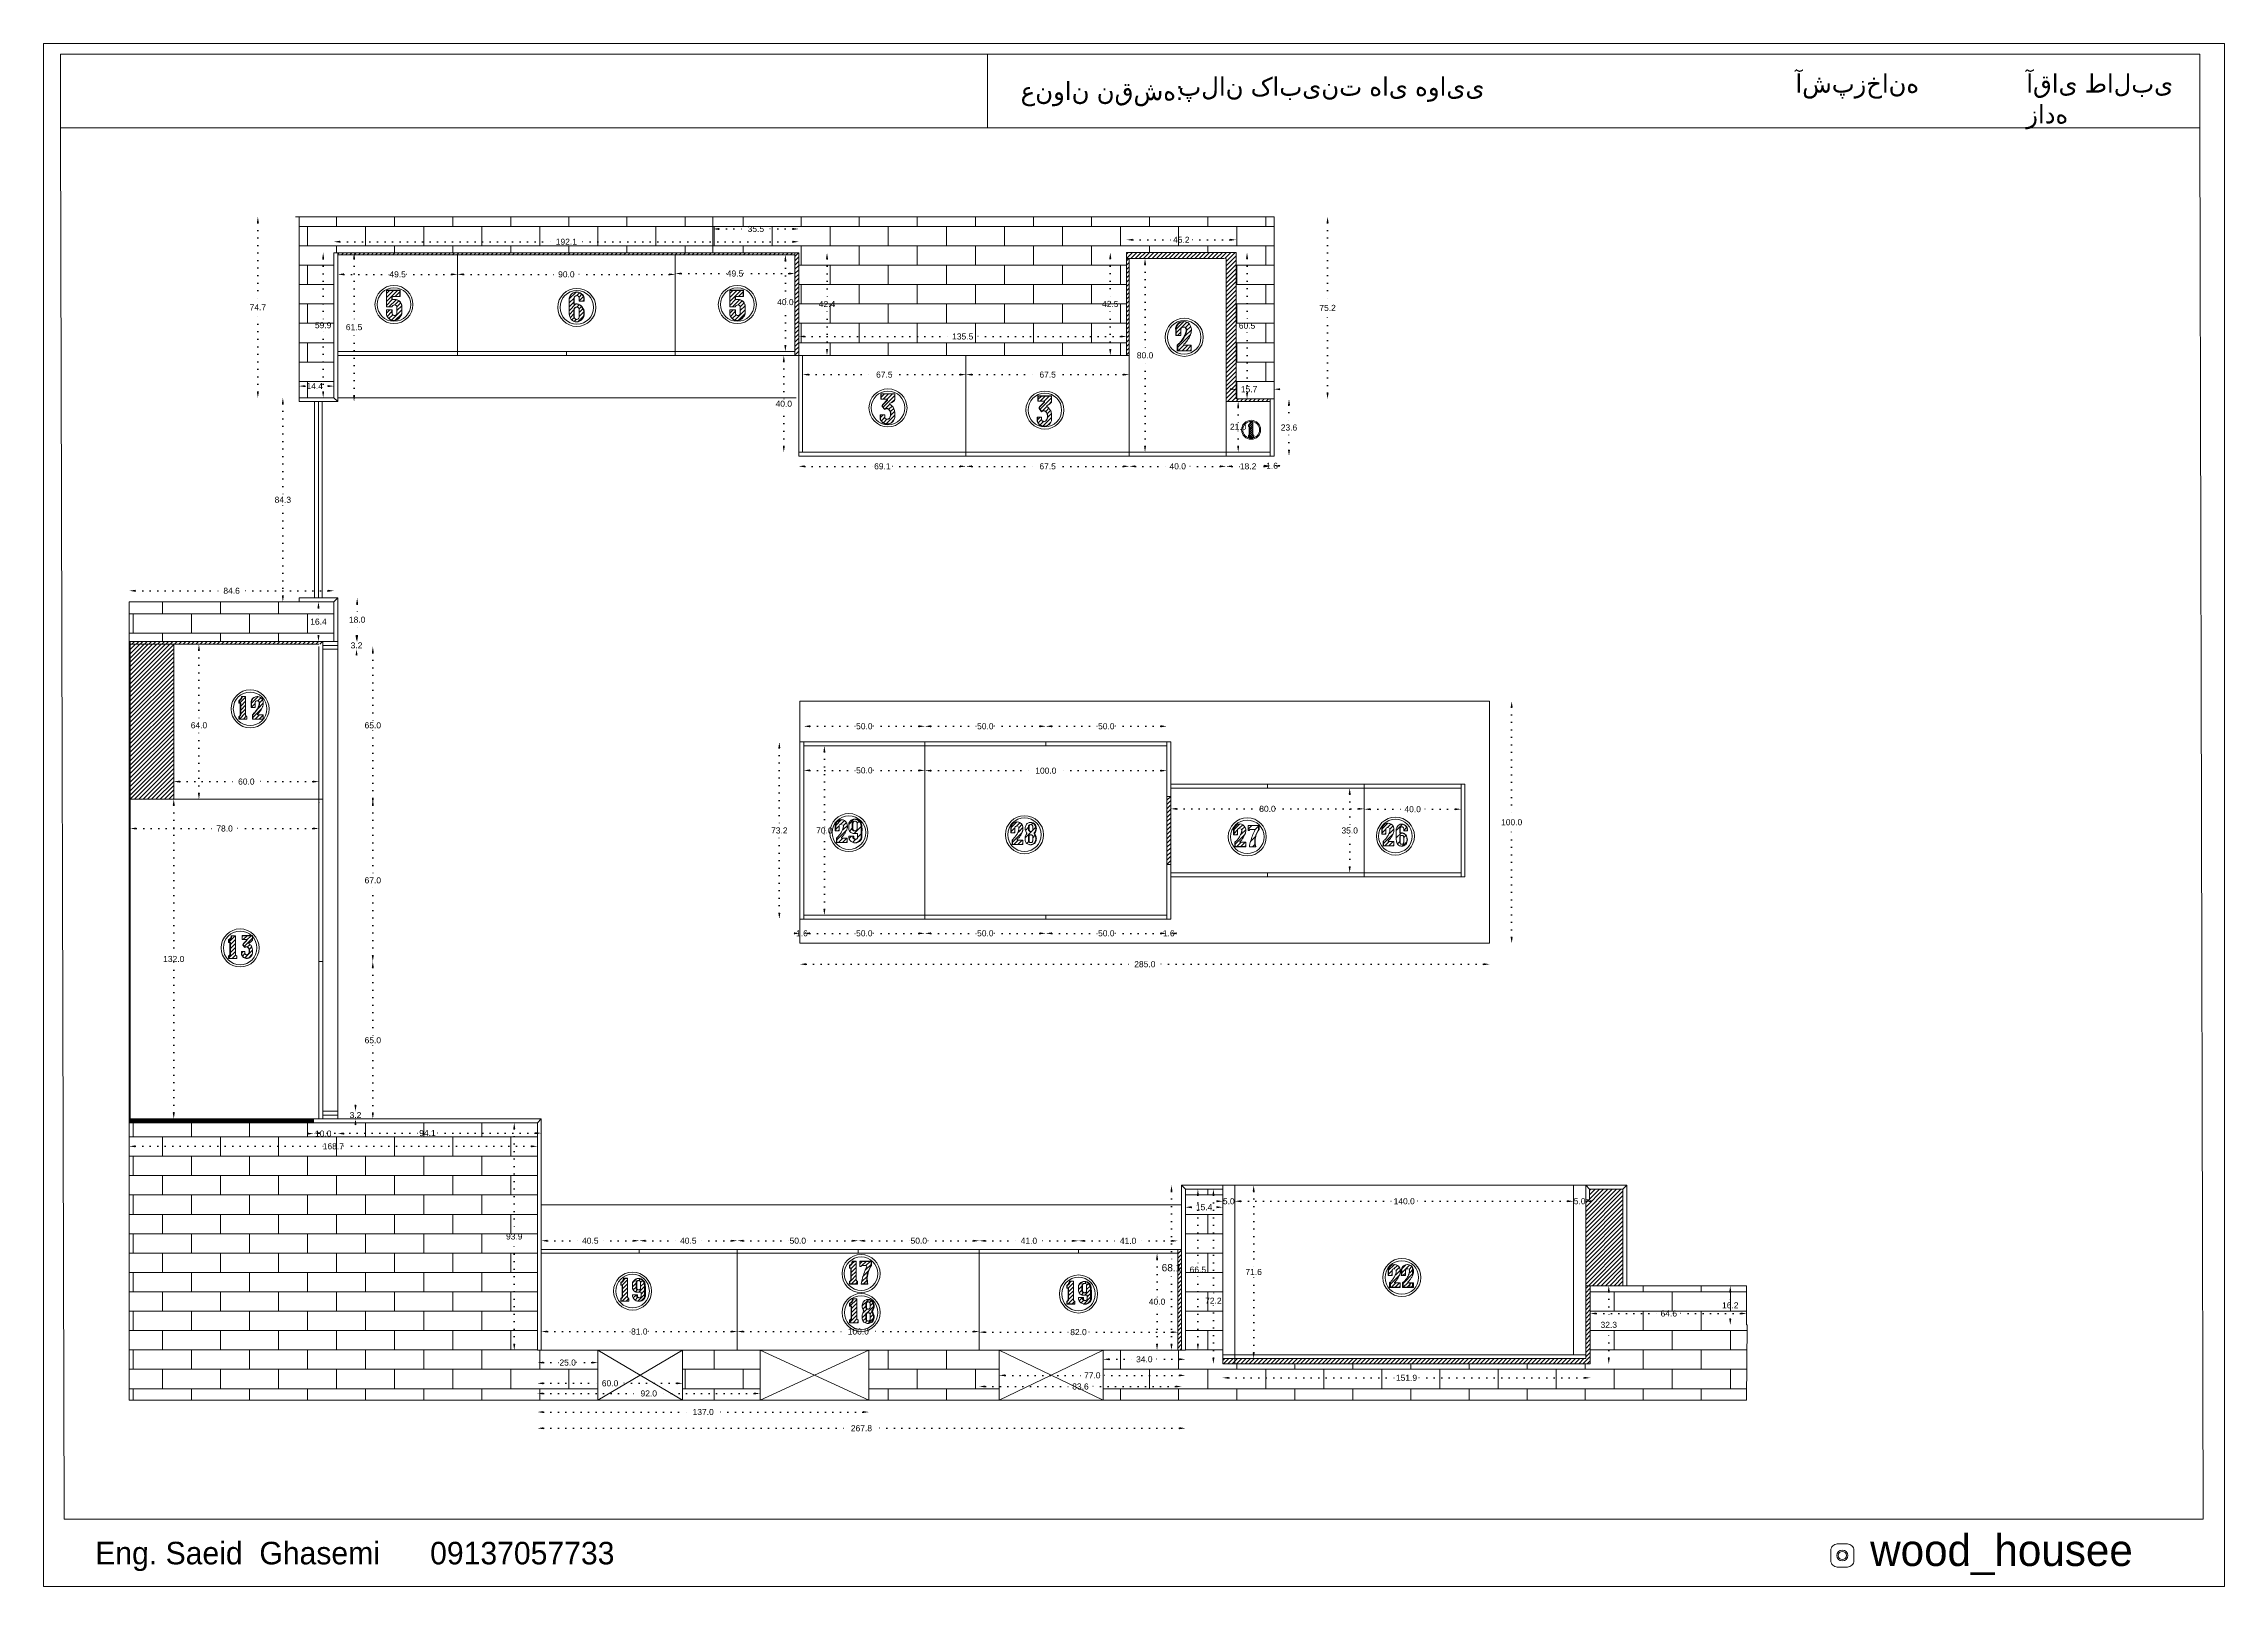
# Model space of a CAD drawing. Header units: inches. Extents: x 104 to 9740, y 936 to 6735.
# Drawn here: x 8807 to 9708, y 1791 to 2428 of the extents above; entities that cross this region are included whole.
import ezdxf

# ---------------------------------------------------------------- set-up
doc = ezdxf.new("R2010")
doc.units = ezdxf.units.IN
doc.header["$MEASUREMENT"] = 0
doc.linetypes.add('ACAD_ISO07W100', pattern=[3, 0, -3])
doc.styles.get("Standard").update_dxf_attribs({"font": 'arial.ttf'})
doc.dimstyles.new('Copy of Standard', dxfattribs={"dimtxt": 2.5, "dimasz": 2.5, "dimexe": 0.18, "dimexo": 0.0625, "dimgap": 0.09, "dimtad": 0, "dimtih": 1, "dimtoh": 1, "dimdec": 1, "dimzin": 0, "dimdsep": 46, "dimtxsty": 'Standard', "dimcen": 0.09, "dimse1": 1, "dimse2": 1, "dimadec": 0, "dimazin": 0, "dimtfac": 1, "dimtdec": 1, "dimtix": 1, "dimtofl": 0, "dimtmove": 0, "dimatfit": 3, "dimfxl": 1, "dimtolj": 1, "dimtzin": 0, "dimarcsym": 0})
doc.dimstyles.get("Standard").update_dxf_attribs({"dimtxt": 3, "dimasz": 2.5, "dimexe": 0.18, "dimexo": 0.0625, "dimgap": 0.09, "dimtad": 0, "dimtih": 1, "dimtoh": 1, "dimdec": 1, "dimzin": 0, "dimdsep": 46, "dimtxsty": 'Standard', "dimcen": 0.09, "dimse1": 1, "dimse2": 1, "dimadec": 0, "dimazin": 0, "dimtfac": 1, "dimtdec": 1, "dimtix": 1, "dimtofl": 0, "dimtmove": 0, "dimatfit": 0, "dimfxl": 1, "dimtolj": 1, "dimtzin": 0, "dimarcsym": 0})
pattern_1 = [(45, (7382.1501, 1.8229), (-0.8838835, 0.8838835), [])]
pattern_2 = [(45, (7382.1501, 909.4649), (-0.8838835, 0.8838835), [])]
pattern_3 = [(45, (8340.244, 2699.5497), (-0.8148213, 0.8148213), [])]
pattern_4 = [(45, (8353.7773, 2600.9121), (-0.8148213, 0.8148213), [])]
pattern_5 = [(45, (8539.6189, 2482.7376), (-0.8148213, 0.8148213), [])]
pattern_6 = [(45, (8413.6653, 2490.4222), (-0.8148213, 0.8148213), [])]
pattern_7 = [(45, (8432.7663, 2474.8972), (-0.8148213, 0.8148213), [])]
pattern_8 = [(45, (8727.364, 2491.674), (-0.8148213, 0.8148213), [])]
pattern_9 = [(45, (8355.3189, 2483.9329), (-0.8148213, 0.8148213), [])]

msp = doc.modelspace()

# ---------------------------------------------------------------- texts
at = {"lineweight": 20, "attachment_point": 1}
for s, width, gutter_width, heights, insert, char_height in [('{\\fArial|b0|i0|c178|p34;آشپزخانه}', 65.7949, 344.09, [0], (9530.93, 2415.19), 7.5907), ('{\\fArial|b0|i0|c178|p34;آقای طالبی زاده}', 65.7949, 344.09, [0], (9626.31, 2415.19), 7.5907), ('{\\fArial|b0|i0|c178|p34;عنوان نقشه}:', 89.9409, 549.58, [0], (9210.72, 2412.12), 7.6383), ('{\\fArial|b0|i0|c178|p34;پلان کابینت های هوایی}', 218.897, 549.58, [0], (9275.84, 2413.94), 7.6383), ('{\\fPlantagenet Cherokee|b0|i0|c0|p18;wood_housee}', 2.5529, 64.38, [0.403], (9561.79, 1812.04), 13.0335), ('{\\fPlantagenet Cherokee|b0|i0|c0|p18;^IEng. Saeid  Ghasemi      09137057733}', 411.2172, 45.99, [0], (8791.04, 1808.98), 9.3096)]:
    msp.add_mtext_dynamic_manual_height_columns(s, width=width, gutter_width=gutter_width, heights=heights, dxfattribs=dict(at, insert=insert, char_height=char_height))

# ---------------------------------------------------------------- blocks, each defined once
blk = doc.blocks.new('*D126')
at = {"color": 0, "linetype": 'ACAD_ISO07W100', "lineweight": -2, "transparency": 16777216}
for p, q in [((9337.55, 2353.75), (9337.55, 2320.01)), ((9337.55, 2283.55), (9337.55, 2317.28))]:
    blk.add_line(p, q, dxfattribs=at)
at = {"color": 0, "transparency": 16777216}
for points in [[(9337.13, 2353.75), (9337.97, 2353.75), (9337.55, 2356.25)], [(9337.13, 2283.55), (9337.97, 2283.55), (9337.55, 2281.05)]]:
    blk.add_solid(points, dxfattribs=at)
at = {"layer": 'Defpoints', "color": 0, "transparency": 16777216}
for p in [(9315.42, 2356.25), (9315.42, 2281.05), (9337.55, 2281.05)]:
    blk.add_point(p, dxfattribs=at)
at = {"color": 0, "lineweight": 20, "transparency": 16777216, "insert": (9337.55, 2318.65), "char_height": 2.5, "attachment_point": 5}
blk.add_mtext('\\A1;75.2', dxfattribs=at)
blk = doc.blocks.new('*D96')
at = {"color": 0, "linetype": 'ACAD_ISO07W100', "lineweight": -2, "transparency": 16777216}
for p, q in [((9297.22, 2285.07), (9294.72, 2285.07)), ((9317.92, 2285.07), (9320.42, 2285.07))]:
    blk.add_line(p, q, dxfattribs=at)
at = {"color": 0, "transparency": 16777216}
for points in [[(9297.22, 2285.48), (9297.22, 2284.65), (9299.72, 2285.07)], [(9317.92, 2285.48), (9317.92, 2284.65), (9315.42, 2285.07)]]:
    blk.add_solid(points, dxfattribs=at)
at = {"layer": 'Defpoints', "color": 0, "transparency": 16777216}
for p in [(9299.72, 2281.05), (9315.42, 2285.07), (9315.42, 2281.05)]:
    blk.add_point(p, dxfattribs=at)
at = {"color": 0, "lineweight": 20, "transparency": 16777216, "insert": (9305.12, 2285.07), "char_height": 2.5, "attachment_point": 5}
blk.add_mtext('\\A1;15.7', dxfattribs=at)
blk = doc.blocks.new('*D127')
at = {"color": 0, "linetype": 'ACAD_ISO07W100', "lineweight": -2, "transparency": 16777216}
for p, q in [((9304.27, 2339.05), (9304.27, 2312.66)), ((9304.27, 2283.55), (9304.27, 2309.93))]:
    blk.add_line(p, q, dxfattribs=at)
at = {"color": 0, "transparency": 16777216}
for points in [[(9303.86, 2339.05), (9304.69, 2339.05), (9304.27, 2341.55)], [(9303.86, 2283.55), (9304.69, 2283.55), (9304.27, 2281.05)]]:
    blk.add_solid(points, dxfattribs=at)
at = {"layer": 'Defpoints', "color": 0, "transparency": 16777216}
for p in [(9299.72, 2341.55), (9299.72, 2281.05), (9304.27, 2281.05)]:
    blk.add_point(p, dxfattribs=at)
at = {"color": 0, "lineweight": 20, "transparency": 16777216, "insert": (9304.27, 2311.3), "char_height": 2.5, "attachment_point": 5}
blk.add_mtext('\\A1;60.5', dxfattribs=at)
blk = doc.blocks.new('*D128')
at = {"color": 0, "linetype": 'ACAD_ISO07W100', "lineweight": -2, "transparency": 16777216}
for p, q in [((9257.02, 2346.79), (9273.74, 2346.79)), ((9297.22, 2346.79), (9280.49, 2346.79))]:
    blk.add_line(p, q, dxfattribs=at)
at = {"color": 0, "transparency": 16777216}
for points in [[(9257.02, 2347.21), (9257.02, 2346.38), (9254.52, 2346.79)], [(9297.22, 2347.21), (9297.22, 2346.38), (9299.72, 2346.79)]]:
    blk.add_solid(points, dxfattribs=at)
at = {"layer": 'Defpoints', "color": 0, "transparency": 16777216}
for p in [(9254.52, 2346.79), (9254.52, 2341.55), (9299.72, 2341.55)]:
    blk.add_point(p, dxfattribs=at)
at = {"color": 0, "lineweight": 20, "transparency": 16777216, "insert": (9277.12, 2346.79), "char_height": 2.5, "attachment_point": 5}
blk.add_mtext('\\A1;45.2', dxfattribs=at)
blk = doc.blocks.new('*D129')
at = {"color": 0, "linetype": 'ACAD_ISO07W100', "lineweight": -2, "transparency": 16777216}
for p, q in [((9247.76, 2339.05), (9247.76, 2321.66)), ((9247.76, 2301.55), (9247.76, 2318.93))]:
    blk.add_line(p, q, dxfattribs=at)
at = {"color": 0, "transparency": 16777216}
for points in [[(9247.35, 2339.05), (9248.18, 2339.05), (9247.76, 2341.55)], [(9247.35, 2301.55), (9248.18, 2301.55), (9247.76, 2299.05)]]:
    blk.add_solid(points, dxfattribs=at)
at = {"layer": 'Defpoints', "color": 0, "transparency": 16777216}
for p in [(9247.76, 2341.55), (9254.52, 2341.55), (9254.52, 2299.05)]:
    blk.add_point(p, dxfattribs=at)
at = {"color": 0, "lineweight": 20, "transparency": 16777216, "insert": (9247.76, 2320.3), "char_height": 2.5, "attachment_point": 5}
blk.add_mtext('\\A1;42.5', dxfattribs=at)
blk = doc.blocks.new('*D130')
at = {"color": 0, "linetype": 'ACAD_ISO07W100', "lineweight": -2, "transparency": 16777216}
for p, q in [((9130.69, 2338.95), (9130.69, 2321.59)), ((9130.69, 2301.55), (9130.69, 2318.9))]:
    blk.add_line(p, q, dxfattribs=at)
at = {"color": 0, "transparency": 16777216}
for points in [[(9130.27, 2338.95), (9131.1, 2338.95), (9130.69, 2341.45)], [(9130.27, 2301.55), (9131.1, 2301.55), (9130.69, 2299.05)]]:
    blk.add_solid(points, dxfattribs=at)
at = {"layer": 'Defpoints', "color": 0, "transparency": 16777216}
for p in [(9119.02, 2341.45), (9130.69, 2341.45), (9119.02, 2299.05)]:
    blk.add_point(p, dxfattribs=at)
at = {"color": 0, "lineweight": 20, "transparency": 16777216, "insert": (9130.69, 2320.25), "char_height": 2.5, "attachment_point": 5}
blk.add_mtext('\\A1;42.4', dxfattribs=at)
blk = doc.blocks.new('*D131')
at = {"color": 0, "linetype": 'ACAD_ISO07W100', "lineweight": -2, "transparency": 16777216}
for p, q in [((9086.02, 2351.27), (9097.92, 2351.27)), ((9116.52, 2351.27), (9104.61, 2351.27))]:
    blk.add_line(p, q, dxfattribs=at)
at = {"color": 0, "transparency": 16777216}
for points in [[(9086.02, 2351.68), (9086.02, 2350.85), (9083.52, 2351.27)], [(9116.52, 2351.68), (9116.52, 2350.85), (9119.02, 2351.27)]]:
    blk.add_solid(points, dxfattribs=at)
at = {"layer": 'Defpoints', "color": 0, "transparency": 16777216}
for p in [(9119.02, 2351.27), (9083.52, 2341.45), (9119.02, 2341.45)]:
    blk.add_point(p, dxfattribs=at)
at = {"color": 0, "lineweight": 20, "transparency": 16777216, "insert": (9101.27, 2351.27), "char_height": 2.5, "attachment_point": 5}
blk.add_mtext('\\A1;35.5', dxfattribs=at)
blk = doc.blocks.new('*D132')
at = {"color": 0, "linetype": 'ACAD_ISO07W100', "lineweight": -2, "transparency": 16777216}
for p, q in [((8929.42, 2345.99), (9019.02, 2345.99)), ((9116.52, 2345.99), (9026.92, 2345.99))]:
    blk.add_line(p, q, dxfattribs=at)
at = {"color": 0, "transparency": 16777216}
for points in [[(8929.42, 2346.41), (8929.42, 2345.58), (8926.92, 2345.99)], [(9116.52, 2346.41), (9116.52, 2345.58), (9119.02, 2345.99)]]:
    blk.add_solid(points, dxfattribs=at)
at = {"layer": 'Defpoints', "color": 0, "transparency": 16777216}
for p in [(8926.92, 2345.99), (8926.92, 2341.45), (9119.02, 2341.45)]:
    blk.add_point(p, dxfattribs=at)
at = {"color": 0, "lineweight": 20, "transparency": 16777216, "insert": (9022.97, 2345.99), "char_height": 2.5, "attachment_point": 5}
blk.add_mtext('\\A1;192.1', dxfattribs=at)
blk = doc.blocks.new('*D133')
at = {"color": 0, "linetype": 'ACAD_ISO07W100', "lineweight": -2, "transparency": 16777216}
for p, q in [((8922.46, 2338.95), (8922.46, 2312.86)), ((8922.46, 2284.05), (8922.46, 2310.13))]:
    blk.add_line(p, q, dxfattribs=at)
at = {"color": 0, "transparency": 16777216}
for points in [[(8922.05, 2338.95), (8922.88, 2338.95), (8922.46, 2341.45)], [(8922.05, 2284.05), (8922.88, 2284.05), (8922.46, 2281.55)]]:
    blk.add_solid(points, dxfattribs=at)
at = {"layer": 'Defpoints', "color": 0, "transparency": 16777216}
for p in [(8922.46, 2341.45), (8926.92, 2341.45), (8926.92, 2281.55)]:
    blk.add_point(p, dxfattribs=at)
at = {"color": 0, "lineweight": 20, "transparency": 16777216, "insert": (8922.46, 2311.5), "char_height": 2.5, "attachment_point": 5}
blk.add_mtext('\\A1;59.9', dxfattribs=at)
blk = doc.blocks.new('*D97')
at = {"color": 0, "linetype": 'ACAD_ISO07W100', "lineweight": -2, "transparency": 16777216}
for p, q in [((8895.47, 2353.75), (8895.47, 2320.24)), ((8895.47, 2284.05), (8895.47, 2317.56))]:
    blk.add_line(p, q, dxfattribs=at)
at = {"color": 0, "transparency": 16777216}
for points in [[(8895.05, 2353.75), (8895.89, 2353.75), (8895.47, 2356.25)], [(8895.05, 2284.05), (8895.89, 2284.05), (8895.47, 2281.55)]]:
    blk.add_solid(points, dxfattribs=at)
at = {"layer": 'Defpoints', "color": 0, "transparency": 16777216}
for p in [(8895.47, 2356.25), (8911.02, 2356.25), (8911.02, 2281.55)]:
    blk.add_point(p, dxfattribs=at)
at = {"color": 0, "lineweight": 20, "transparency": 16777216, "insert": (8895.47, 2318.9), "char_height": 2.5, "attachment_point": 5}
blk.add_mtext('\\A1;74.7', dxfattribs=at)
blk = doc.blocks.new('*D100')
at = {"color": 0, "linetype": 'ACAD_ISO07W100', "lineweight": -2, "transparency": 16777216}
for p, q in [((8915.02, 2286.36), (8915.75, 2286.36)), ((8924.42, 2286.36), (8922.18, 2286.36))]:
    blk.add_line(p, q, dxfattribs=at)
at = {"color": 0, "transparency": 16777216}
for points in [[(8915.02, 2286.77), (8915.02, 2285.94), (8912.52, 2286.36)], [(8924.42, 2286.77), (8924.42, 2285.94), (8926.92, 2286.36)]]:
    blk.add_solid(points, dxfattribs=at)
at = {"layer": 'Defpoints', "color": 0, "transparency": 16777216}
for p in [(8912.52, 2281.55), (8926.92, 2286.36), (8926.92, 2281.55)]:
    blk.add_point(p, dxfattribs=at)
at = {"color": 0, "lineweight": 20, "transparency": 16777216, "insert": (8918.97, 2286.36), "char_height": 2.5, "attachment_point": 5}
blk.add_mtext('\\A1;14.4', dxfattribs=at)
blk = doc.blocks.new('*D101')
at = {"color": 0, "linetype": 'ACAD_ISO07W100', "lineweight": -2, "transparency": 16777216}
for p, q in [((8920.53, 2194.75), (8920.53, 2190.41)), ((8920.53, 2183.35), (8920.53, 2187.68))]:
    blk.add_line(p, q, dxfattribs=at)
at = {"color": 0, "transparency": 16777216}
for points in [[(8920.11, 2194.75), (8920.95, 2194.75), (8920.53, 2197.25)], [(8920.11, 2183.35), (8920.95, 2183.35), (8920.53, 2180.85)]]:
    blk.add_solid(points, dxfattribs=at)
at = {"layer": 'Defpoints', "color": 0, "transparency": 16777216}
for p in [(8926.92, 2197.25), (8920.53, 2180.85), (8926.92, 2180.85)]:
    blk.add_point(p, dxfattribs=at)
at = {"color": 0, "lineweight": 20, "transparency": 16777216, "insert": (8920.53, 2189.05), "char_height": 2.5, "attachment_point": 5}
blk.add_mtext('\\A1;16.4', dxfattribs=at)
blk = doc.blocks.new('*D94')
at = {"color": 0, "linetype": 'ACAD_ISO07W100', "lineweight": -2, "transparency": 16777216}
for p, q in [((8905.81, 2279.05), (8905.81, 2240.76)), ((8905.81, 2199.75), (8905.81, 2238.03))]:
    blk.add_line(p, q, dxfattribs=at)
at = {"color": 0, "transparency": 16777216}
for points in [[(8905.4, 2279.05), (8906.23, 2279.05), (8905.81, 2281.55)], [(8905.4, 2199.75), (8906.23, 2199.75), (8905.81, 2197.25)]]:
    blk.add_solid(points, dxfattribs=at)
at = {"layer": 'Defpoints', "color": 0, "transparency": 16777216}
for p in [(8920.32, 2281.55), (8905.81, 2197.25), (8920.32, 2197.25)]:
    blk.add_point(p, dxfattribs=at)
at = {"color": 0, "lineweight": 20, "transparency": 16777216, "insert": (8905.81, 2239.4), "char_height": 2.5, "attachment_point": 5}
blk.add_mtext('\\A1;84.3', dxfattribs=at)
blk = doc.blocks.new('*D102')
at = {"color": 0, "linetype": 'ACAD_ISO07W100', "lineweight": -2, "transparency": 16777216}
for p, q in [((8844.82, 2201.82), (8881.28, 2201.82)), ((8924.42, 2201.82), (8887.96, 2201.82))]:
    blk.add_line(p, q, dxfattribs=at)
at = {"color": 0, "transparency": 16777216}
for points in [[(8844.82, 2202.24), (8844.82, 2201.4), (8842.32, 2201.82)], [(8924.42, 2202.24), (8924.42, 2201.4), (8926.92, 2201.82)]]:
    blk.add_solid(points, dxfattribs=at)
at = {"layer": 'Defpoints', "color": 0, "transparency": 16777216}
for p in [(8926.92, 2201.82), (8842.32, 2197.25), (8926.92, 2180.85)]:
    blk.add_point(p, dxfattribs=at)
at = {"color": 0, "lineweight": 20, "transparency": 16777216, "insert": (8884.62, 2201.82), "char_height": 2.5, "attachment_point": 5}
blk.add_mtext('\\A1;84.6', dxfattribs=at)
blk = doc.blocks.new('*D103')
at = {"color": 0, "linetype": 'ACAD_ISO07W100', "lineweight": -2, "transparency": 16777216}
for p, q in [((8844.82, 1972.35), (8922.48, 1972.35)), ((9008.52, 1972.35), (8930.86, 1972.35))]:
    blk.add_line(p, q, dxfattribs=at)
at = {"color": 0, "transparency": 16777216}
for points in [[(8844.82, 1972.76), (8844.82, 1971.93), (8842.32, 1972.35)], [(9008.52, 1972.76), (9008.52, 1971.93), (9011.02, 1972.35)]]:
    blk.add_solid(points, dxfattribs=at)
at = {"layer": 'Defpoints', "color": 0, "transparency": 16777216}
for p in [(8842.32, 1982.05), (9011.02, 1982.05), (9011.02, 1972.35)]:
    blk.add_point(p, dxfattribs=at)
at = {"color": 0, "lineweight": 20, "transparency": 16777216, "insert": (8926.67, 1972.35), "char_height": 2.5, "attachment_point": 5}
blk.add_mtext('\\A1;168.7', dxfattribs=at)
blk = doc.blocks.new('*D104')
at = {"color": 0, "linetype": 'ACAD_ISO07W100', "lineweight": -2, "transparency": 16777216}
for p, q in [((9001.44, 1979.55), (9001.44, 1936.46)), ((9001.44, 1890.65), (9001.44, 1933.73))]:
    blk.add_line(p, q, dxfattribs=at)
at = {"color": 0, "transparency": 16777216}
for points in [[(9001.02, 1979.55), (9001.86, 1979.55), (9001.44, 1982.05)], [(9001.02, 1890.65), (9001.86, 1890.65), (9001.44, 1888.15)]]:
    blk.add_solid(points, dxfattribs=at)
at = {"layer": 'Defpoints', "color": 0, "transparency": 16777216}
for p in [(9001.44, 1982.05), (9011.02, 1982.05), (9011.02, 1888.15)]:
    blk.add_point(p, dxfattribs=at)
at = {"color": 0, "lineweight": 20, "transparency": 16777216, "insert": (9001.44, 1935.1), "char_height": 2.5, "attachment_point": 5}
blk.add_mtext('\\A1;93.9', dxfattribs=at)
blk = doc.blocks.new('*D105')
at = {"color": 0, "linetype": 'ACAD_ISO07W100', "lineweight": -2, "transparency": 16777216}
for p, q in [((9013.52, 1855.89), (9140.59, 1855.89)), ((9276.32, 1855.89), (9149.25, 1855.89))]:
    blk.add_line(p, q, dxfattribs=at)
at = {"color": 0, "transparency": 16777216}
for points in [[(9013.52, 1856.31), (9013.52, 1855.48), (9011.02, 1855.89)], [(9276.32, 1856.31), (9276.32, 1855.48), (9278.82, 1855.89)]]:
    blk.add_solid(points, dxfattribs=at)
at = {"layer": 'Defpoints', "color": 0, "transparency": 16777216}
for p in [(9011.02, 1888.15), (9278.82, 1888.15), (9278.82, 1855.89)]:
    blk.add_point(p, dxfattribs=at)
at = {"color": 0, "lineweight": 20, "transparency": 16777216, "insert": (9144.92, 1855.89), "char_height": 2.5, "attachment_point": 5}
blk.add_mtext('\\A1;267.8', dxfattribs=at)
blk = doc.blocks.new('*D106')
at = {"color": 0, "linetype": 'ACAD_ISO07W100', "lineweight": -2, "transparency": 16777216}
for p, q in [((9283.96, 1952.15), (9283.96, 1922.76)), ((9283.96, 1890.65), (9283.96, 1920.03))]:
    blk.add_line(p, q, dxfattribs=at)
at = {"color": 0, "transparency": 16777216}
for points in [[(9283.54, 1952.15), (9284.37, 1952.15), (9283.96, 1954.65)], [(9283.54, 1890.65), (9284.37, 1890.65), (9283.96, 1888.15)]]:
    blk.add_solid(points, dxfattribs=at)
at = {"layer": 'Defpoints', "color": 0, "transparency": 16777216}
for p in [(9278.82, 1954.65), (9283.96, 1954.65), (9278.82, 1888.15)]:
    blk.add_point(p, dxfattribs=at)
at = {"color": 0, "lineweight": 20, "transparency": 16777216, "insert": (9283.96, 1921.4), "char_height": 2.5, "attachment_point": 5}
blk.add_mtext('\\A1;66.5', dxfattribs=at)
blk = doc.blocks.new('*D107')
at = {"color": 0, "linetype": 'ACAD_ISO07W100', "lineweight": -2, "transparency": 16777216}
for p, q in [((9281.32, 1947.19), (9283.3, 1947.19)), ((9291.72, 1947.19), (9289.73, 1947.19))]:
    blk.add_line(p, q, dxfattribs=at)
at = {"color": 0, "transparency": 16777216}
for points in [[(9281.32, 1947.61), (9281.32, 1946.77), (9278.82, 1947.19)], [(9291.72, 1947.61), (9291.72, 1946.77), (9294.22, 1947.19)]]:
    blk.add_solid(points, dxfattribs=at)
at = {"layer": 'Defpoints', "color": 0, "transparency": 16777216}
for p in [(9278.82, 1954.65), (9294.22, 1954.65), (9294.22, 1947.19)]:
    blk.add_point(p, dxfattribs=at)
at = {"color": 0, "lineweight": 20, "transparency": 16777216, "insert": (9286.52, 1947.19), "char_height": 2.5, "attachment_point": 5}
blk.add_mtext('\\A1;15.4', dxfattribs=at)
blk = doc.blocks.new('*D108')
at = {"color": 0, "linetype": 'ACAD_ISO07W100', "lineweight": -2, "transparency": 16777216}
for p, q in [((9290.37, 1952.15), (9290.37, 1909.92)), ((9290.37, 1884.95), (9290.37, 1907.23))]:
    blk.add_line(p, q, dxfattribs=at)
at = {"color": 0, "transparency": 16777216}
for points in [[(9289.95, 1952.15), (9290.79, 1952.15), (9290.37, 1954.65)], [(9289.95, 1884.95), (9290.79, 1884.95), (9290.37, 1882.45)]]:
    blk.add_solid(points, dxfattribs=at)
at = {"layer": 'Defpoints', "color": 0, "transparency": 16777216}
for p in [(9294.22, 1954.65), (9290.37, 1882.45), (9294.22, 1882.45)]:
    blk.add_point(p, dxfattribs=at)
at = {"color": 0, "lineweight": 20, "transparency": 16777216, "insert": (9290.37, 1908.58), "char_height": 2.5, "attachment_point": 5}
blk.add_mtext('\\A1;72.2', dxfattribs=at)
blk = doc.blocks.new('*D109')
at = {"color": 0, "linetype": 'ACAD_ISO07W100', "lineweight": -2, "transparency": 16777216}
for p, q in [((9013.52, 1883.02), (9020.16, 1883.02)), ((9033.52, 1883.02), (9026.87, 1883.02))]:
    blk.add_line(p, q, dxfattribs=at)
at = {"color": 0, "transparency": 16777216}
for points in [[(9013.52, 1883.44), (9013.52, 1882.61), (9011.02, 1883.02)], [(9033.52, 1883.44), (9033.52, 1882.61), (9036.02, 1883.02)]]:
    blk.add_solid(points, dxfattribs=at)
at = {"layer": 'Defpoints', "color": 0, "transparency": 16777216}
for p in [(9011.02, 1888.15), (9036.02, 1888.15), (9036.02, 1883.02)]:
    blk.add_point(p, dxfattribs=at)
at = {"color": 0, "lineweight": 20, "transparency": 16777216, "insert": (9023.52, 1883.02), "char_height": 2.5, "attachment_point": 5}
blk.add_mtext('\\A1;25.0', dxfattribs=at)
blk = doc.blocks.new('*D110')
at = {"color": 0, "linetype": 'ACAD_ISO07W100', "lineweight": -2, "transparency": 16777216}
for p, q in [((9013.52, 1874.45), (9037.68, 1874.45)), ((9068.52, 1874.45), (9044.36, 1874.45))]:
    blk.add_line(p, q, dxfattribs=at)
at = {"color": 0, "transparency": 16777216}
for points in [[(9013.52, 1874.87), (9013.52, 1874.03), (9011.02, 1874.45)], [(9068.52, 1874.87), (9068.52, 1874.03), (9071.02, 1874.45)]]:
    blk.add_solid(points, dxfattribs=at)
at = {"layer": 'Defpoints', "color": 0, "transparency": 16777216}
for p in [(9011.02, 1867.48), (9071.02, 1874.45), (9071.02, 1867.45)]:
    blk.add_point(p, dxfattribs=at)
at = {"color": 0, "lineweight": 20, "transparency": 16777216, "insert": (9041.02, 1874.45), "char_height": 2.5, "attachment_point": 5}
blk.add_mtext('\\A1;60.0', dxfattribs=at)
blk = doc.blocks.new('*D111')
at = {"color": 0, "linetype": 'ACAD_ISO07W100', "lineweight": -2, "transparency": 16777216}
for p, q in [((9013.52, 1870.25), (9053.69, 1870.25)), ((9100.52, 1870.25), (9060.35, 1870.25))]:
    blk.add_line(p, q, dxfattribs=at)
at = {"color": 0, "transparency": 16777216}
for points in [[(9013.52, 1870.66), (9013.52, 1869.83), (9011.02, 1870.25)], [(9100.52, 1870.66), (9100.52, 1869.83), (9103.02, 1870.25)]]:
    blk.add_solid(points, dxfattribs=at)
at = {"layer": 'Defpoints', "color": 0, "transparency": 16777216}
for p in [(9011.02, 1867.45), (9103.02, 1870.25), (9103.02, 1867.45)]:
    blk.add_point(p, dxfattribs=at)
at = {"color": 0, "lineweight": 20, "transparency": 16777216, "insert": (9057.02, 1870.25), "char_height": 2.5, "attachment_point": 5}
blk.add_mtext('\\A1;92.0', dxfattribs=at)
blk = doc.blocks.new('*D112')
at = {"color": 0, "linetype": 'ACAD_ISO07W100', "lineweight": -2, "transparency": 16777216}
for p, q in [((9013.52, 1862.59), (9075.33, 1862.59)), ((9145.52, 1862.59), (9083.71, 1862.59))]:
    blk.add_line(p, q, dxfattribs=at)
at = {"color": 0, "transparency": 16777216}
for points in [[(9013.52, 1863.01), (9013.52, 1862.18), (9011.02, 1862.59)], [(9145.52, 1863.01), (9145.52, 1862.18), (9148.02, 1862.59)]]:
    blk.add_solid(points, dxfattribs=at)
at = {"layer": 'Defpoints', "color": 0, "transparency": 16777216}
for p in [(9011.02, 1867.48), (9148.02, 1867.48), (9148.02, 1862.59)]:
    blk.add_point(p, dxfattribs=at)
at = {"color": 0, "lineweight": 20, "transparency": 16777216, "insert": (9079.52, 1862.59), "char_height": 2.5, "attachment_point": 5}
blk.add_mtext('\\A1;137.0', dxfattribs=at)
blk = doc.blocks.new('*D113')
at = {"color": 0, "linetype": 'ACAD_ISO07W100', "lineweight": -2, "transparency": 16777216}
for p, q in [((9247.32, 1884.38), (9258.49, 1884.38)), ((9276.32, 1884.38), (9265.15, 1884.38))]:
    blk.add_line(p, q, dxfattribs=at)
at = {"color": 0, "transparency": 16777216}
for points in [[(9247.32, 1884.8), (9247.32, 1883.97), (9244.82, 1884.38)], [(9276.32, 1884.8), (9276.32, 1883.97), (9278.82, 1884.38)]]:
    blk.add_solid(points, dxfattribs=at)
at = {"layer": 'Defpoints', "color": 0, "transparency": 16777216}
for p in [(9244.82, 1888.15), (9244.82, 1884.38), (9278.82, 1888.15)]:
    blk.add_point(p, dxfattribs=at)
at = {"color": 0, "lineweight": 20, "transparency": 16777216, "insert": (9261.82, 1884.38), "char_height": 2.5, "attachment_point": 5}
blk.add_mtext('\\A1;34.0', dxfattribs=at)
blk = doc.blocks.new('*D114')
at = {"color": 0, "linetype": 'ACAD_ISO07W100', "lineweight": -2, "transparency": 16777216}
for p, q in [((9204.32, 1877.73), (9237, 1877.73)), ((9276.32, 1877.73), (9243.64, 1877.73))]:
    blk.add_line(p, q, dxfattribs=at)
at = {"color": 0, "transparency": 16777216}
for points in [[(9204.32, 1878.15), (9204.32, 1877.32), (9201.82, 1877.73)], [(9276.32, 1878.15), (9276.32, 1877.32), (9278.82, 1877.73)]]:
    blk.add_solid(points, dxfattribs=at)
at = {"layer": 'Defpoints', "color": 0, "transparency": 16777216}
for p in [(9201.82, 1888.15), (9278.82, 1888.15), (9201.82, 1877.73)]:
    blk.add_point(p, dxfattribs=at)
at = {"color": 0, "lineweight": 20, "transparency": 16777216, "insert": (9240.32, 1877.73), "char_height": 2.5, "attachment_point": 5}
blk.add_mtext('\\A1;77.0', dxfattribs=at)
blk = doc.blocks.new('*D115')
at = {"color": 0, "linetype": 'ACAD_ISO07W100', "lineweight": -2, "transparency": 16777216}
for p, q in [((9296.72, 1876.72), (9365.98, 1876.72)), ((9443.62, 1876.72), (9374.36, 1876.72))]:
    blk.add_line(p, q, dxfattribs=at)
at = {"color": 0, "transparency": 16777216}
for points in [[(9296.72, 1877.14), (9296.72, 1876.3), (9294.22, 1876.72)], [(9443.62, 1877.14), (9443.62, 1876.3), (9446.12, 1876.72)]]:
    blk.add_solid(points, dxfattribs=at)
at = {"layer": 'Defpoints', "color": 0, "transparency": 16777216}
for p in [(9294.22, 1882.45), (9446.12, 1882.45), (9446.12, 1876.72)]:
    blk.add_point(p, dxfattribs=at)
at = {"color": 0, "lineweight": 20, "transparency": 16777216, "insert": (9370.17, 1876.72), "char_height": 2.5, "attachment_point": 5}
blk.add_mtext('\\A1;151.9', dxfattribs=at)
blk = doc.blocks.new('*D95')
at = {"color": 0, "linetype": 'ACAD_ISO07W100', "lineweight": -2, "transparency": 16777216}
for p, q in [((9448.62, 1903.29), (9475.23, 1903.29)), ((9508.22, 1903.29), (9481.91, 1903.29))]:
    blk.add_line(p, q, dxfattribs=at)
at = {"color": 0, "transparency": 16777216}
for points in [[(9448.62, 1903.71), (9448.62, 1902.87), (9446.12, 1903.29)], [(9508.22, 1903.71), (9508.22, 1902.87), (9510.72, 1903.29)]]:
    blk.add_solid(points, dxfattribs=at)
at = {"layer": 'Defpoints', "color": 0, "transparency": 16777216}
for p in [(9446.12, 1914.75), (9510.72, 1903.29), (9510.72, 1898.55)]:
    blk.add_point(p, dxfattribs=at)
at = {"color": 0, "lineweight": 20, "transparency": 16777216, "insert": (9478.57, 1903.29), "char_height": 2.5, "attachment_point": 5}
blk.add_mtext('\\A1;64.6', dxfattribs=at)
blk = doc.blocks.new('*D116')
at = {"color": 0, "linetype": 'ACAD_ISO07W100', "lineweight": -2, "transparency": 16777216}
for p, q in [((9453.76, 1912.25), (9453.76, 1899.96)), ((9453.76, 1884.95), (9453.76, 1897.23))]:
    blk.add_line(p, q, dxfattribs=at)
at = {"color": 0, "transparency": 16777216}
for points in [[(9453.35, 1912.25), (9454.18, 1912.25), (9453.76, 1914.75)], [(9453.35, 1884.95), (9454.18, 1884.95), (9453.76, 1882.45)]]:
    blk.add_solid(points, dxfattribs=at)
at = {"layer": 'Defpoints', "color": 0, "transparency": 16777216}
for p in [(9446.12, 1914.75), (9453.76, 1914.75), (9446.12, 1882.45)]:
    blk.add_point(p, dxfattribs=at)
at = {"color": 0, "lineweight": 20, "transparency": 16777216, "insert": (9453.76, 1898.6), "char_height": 2.5, "attachment_point": 5}
blk.add_mtext('\\A1;32.3', dxfattribs=at)
blk = doc.blocks.new('*D117')
at = {"color": 0, "linetype": 'ACAD_ISO07W100', "lineweight": -2, "transparency": 16777216}
for p, q in [((9503.97, 1912.25), (9503.97, 1908.01)), ((9503.97, 1901.05), (9503.97, 1905.28))]:
    blk.add_line(p, q, dxfattribs=at)
at = {"color": 0, "transparency": 16777216}
for points in [[(9503.55, 1912.25), (9504.39, 1912.25), (9503.97, 1914.75)], [(9503.55, 1901.05), (9504.39, 1901.05), (9503.97, 1898.55)]]:
    blk.add_solid(points, dxfattribs=at)
at = {"layer": 'Defpoints', "color": 0, "transparency": 16777216}
for p in [(9503.97, 1914.75), (9510.72, 1914.75), (9510.72, 1898.55)]:
    blk.add_point(p, dxfattribs=at)
at = {"color": 0, "lineweight": 20, "transparency": 16777216, "insert": (9503.97, 1906.65), "char_height": 2.5, "attachment_point": 5}
blk.add_mtext('\\A1;16.2', dxfattribs=at)
blk = doc.blocks.new('*D135')
at = {"color": 0, "linetype": 'ACAD_ISO07W100', "lineweight": -2, "transparency": 16777216}
for p, q in [((8935.83, 1989.35), (8935.83, 1991.85)), ((8935.83, 1981.15), (8935.83, 1978.65))]:
    blk.add_line(p, q, dxfattribs=at)
at = {"color": 0, "transparency": 16777216}
for points in [[(8935.41, 1989.35), (8936.25, 1989.35), (8935.83, 1986.85)], [(8935.41, 1981.15), (8936.25, 1981.15), (8935.83, 1983.65)]]:
    blk.add_solid(points, dxfattribs=at)
at = {"layer": 'Defpoints', "color": 0, "transparency": 16777216}
for p in [(8928.52, 1986.85), (8928.52, 1983.65), (8935.83, 1986.85)]:
    blk.add_point(p, dxfattribs=at)
at = {"color": 0, "lineweight": 20, "transparency": 16777216, "insert": (8935.83, 1985.25), "char_height": 2.5, "attachment_point": 5}
blk.add_mtext('\\A1;3.2', dxfattribs=at)
blk = doc.blocks.new('*D136')
at = {"color": 0, "linetype": 'ACAD_ISO07W100', "lineweight": -2, "transparency": 16777216}
for p, q in [((8860.72, 2113.21), (8860.72, 2051.1)), ((8860.72, 1986.25), (8860.72, 2048.36))]:
    blk.add_line(p, q, dxfattribs=at)
at = {"color": 0, "transparency": 16777216}
for points in [[(8860.3, 2113.21), (8861.14, 2113.21), (8860.72, 2115.71)], [(8860.3, 1986.25), (8861.14, 1986.25), (8860.72, 1983.75)]]:
    blk.add_solid(points, dxfattribs=at)
at = {"layer": 'Defpoints', "color": 0, "transparency": 16777216}
for p in [(8842.72, 2115.71), (8860.72, 2115.71), (8920.72, 1983.75)]:
    blk.add_point(p, dxfattribs=at)
at = {"color": 0, "lineweight": 20, "transparency": 16777216, "insert": (8860.72, 2049.73), "char_height": 2.5, "attachment_point": 5}
blk.add_mtext('\\A1;132.0', dxfattribs=at)
blk = doc.blocks.new('*D121')
at = {"color": 0, "linetype": 'ACAD_ISO07W100', "lineweight": -2, "transparency": 16777216}
for p, q in [((8936.26, 2183.35), (8936.26, 2185.85)), ((8936.26, 2175.15), (8936.26, 2172.65))]:
    blk.add_line(p, q, dxfattribs=at)
at = {"color": 0, "transparency": 16777216}
for points in [[(8935.84, 2183.35), (8936.68, 2183.35), (8936.26, 2180.85)], [(8935.84, 2175.15), (8936.68, 2175.15), (8936.26, 2177.65)]]:
    blk.add_solid(points, dxfattribs=at)
at = {"layer": 'Defpoints', "color": 0, "transparency": 16777216}
for p in [(8928.52, 2180.85), (8928.52, 2177.65), (8936.26, 2177.65)]:
    blk.add_point(p, dxfattribs=at)
at = {"color": 0, "lineweight": 20, "transparency": 16777216, "insert": (8936.26, 2179.25), "char_height": 2.5, "attachment_point": 5}
blk.add_mtext('\\A1;3.2', dxfattribs=at)
blk = doc.blocks.new('*D122')
at = {"color": 0, "linetype": 'ACAD_ISO07W100', "lineweight": -2, "transparency": 16777216}
for p, q in [((8916.02, 1977.6), (8913.52, 1977.6)), ((8931.02, 1977.6), (8933.52, 1977.6))]:
    blk.add_line(p, q, dxfattribs=at)
at = {"color": 0, "transparency": 16777216}
for points in [[(8916.02, 1978.02), (8916.02, 1977.19), (8918.52, 1977.6)], [(8931.02, 1978.02), (8931.02, 1977.19), (8928.52, 1977.6)]]:
    blk.add_solid(points, dxfattribs=at)
at = {"layer": 'Defpoints', "color": 0, "transparency": 16777216}
for p in [(8918.52, 1983.65), (8928.52, 1983.65), (8928.52, 1977.6)]:
    blk.add_point(p, dxfattribs=at)
at = {"color": 0, "lineweight": 20, "transparency": 16777216, "insert": (8922.49, 1977.6), "char_height": 2.5, "attachment_point": 5}
blk.add_mtext('\\A1;10.0', dxfattribs=at)
blk = doc.blocks.new('*D123')
at = {"color": 0, "linetype": 'ACAD_ISO07W100', "lineweight": -2, "transparency": 16777216}
for p, q in [((8921.02, 1977.8), (8962.47, 1977.8)), ((9010.12, 1977.8), (8968.66, 1977.8))]:
    blk.add_line(p, q, dxfattribs=at)
at = {"color": 0, "transparency": 16777216}
for points in [[(8921.02, 1978.22), (8921.02, 1977.38), (8918.52, 1977.8)], [(9010.12, 1978.22), (9010.12, 1977.38), (9012.62, 1977.8)]]:
    blk.add_solid(points, dxfattribs=at)
at = {"layer": 'Defpoints', "color": 0, "transparency": 16777216}
for p in [(8918.52, 1982.05), (9012.62, 1982.05), (9012.62, 1977.8)]:
    blk.add_point(p, dxfattribs=at)
at = {"color": 0, "lineweight": 20, "transparency": 16777216, "insert": (8965.57, 1977.8), "char_height": 2.5, "attachment_point": 5}
blk.add_mtext('\\A1;94.1', dxfattribs=at)
blk = doc.blocks.new('*D124')
at = {"color": 0, "linetype": 'ACAD_ISO07W100', "lineweight": -2, "transparency": 16777216}
for p, q in [((8931.02, 2332.52), (8949.85, 2332.52)), ((8975.47, 2332.52), (8956.64, 2332.52))]:
    blk.add_line(p, q, dxfattribs=at)
at = {"color": 0, "transparency": 16777216}
for points in [[(8931.02, 2332.94), (8931.02, 2332.11), (8928.52, 2332.52)], [(8975.47, 2332.94), (8975.47, 2332.11), (8977.97, 2332.52)]]:
    blk.add_solid(points, dxfattribs=at)
at = {"layer": 'Defpoints', "color": 0, "transparency": 16777216}
for p in [(8928.52, 2341.45), (8977.97, 2340.65), (8928.52, 2332.52)]:
    blk.add_point(p, dxfattribs=at)
at = {"color": 0, "lineweight": 20, "transparency": 16777216, "insert": (8953.24, 2332.52), "char_height": 2.5, "attachment_point": 5}
blk.add_mtext('\\A1;49.5', dxfattribs=at)
blk = doc.blocks.new('*D125')
at = {"color": 0, "linetype": 'ACAD_ISO07W100', "lineweight": -2, "transparency": 16777216}
for p, q in [((9070.47, 2332.86), (9089.3, 2332.86)), ((9114.92, 2332.86), (9096.09, 2332.86))]:
    blk.add_line(p, q, dxfattribs=at)
at = {"color": 0, "transparency": 16777216}
for points in [[(9070.47, 2333.27), (9070.47, 2332.44), (9067.97, 2332.86)], [(9114.92, 2333.27), (9114.92, 2332.44), (9117.42, 2332.86)]]:
    blk.add_solid(points, dxfattribs=at)
at = {"layer": 'Defpoints', "color": 0, "transparency": 16777216}
for p in [(9067.97, 2340.65), (9117.42, 2341.45), (9117.42, 2332.86)]:
    blk.add_point(p, dxfattribs=at)
at = {"color": 0, "lineweight": 20, "transparency": 16777216, "insert": (9092.69, 2332.86), "char_height": 2.5, "attachment_point": 5}
blk.add_mtext('\\A1;49.5', dxfattribs=at)
blk = doc.blocks.new('*D118')
at = {"color": 0, "linetype": 'ACAD_ISO07W100', "lineweight": -2, "transparency": 16777216}
for p, q in [((9121.52, 2306.85), (9182.57, 2306.85)), ((9252.02, 2306.85), (9190.97, 2306.85))]:
    blk.add_line(p, q, dxfattribs=at)
at = {"color": 0, "transparency": 16777216}
for points in [[(9121.52, 2307.27), (9121.52, 2306.43), (9119.02, 2306.85)], [(9252.02, 2307.27), (9252.02, 2306.43), (9254.52, 2306.85)]]:
    blk.add_solid(points, dxfattribs=at)
at = {"layer": 'Defpoints', "color": 0, "transparency": 16777216}
for p in [(9119.02, 2299.05), (9254.52, 2306.85), (9254.52, 2299.05)]:
    blk.add_point(p, dxfattribs=at)
at = {"color": 0, "lineweight": 20, "transparency": 16777216, "insert": (9186.77, 2306.85), "char_height": 2.5, "attachment_point": 5}
blk.add_mtext('\\A1;135.5', dxfattribs=at)
blk = doc.blocks.new('*D155')
at = {"color": 0, "linetype": 'ACAD_ISO07W100', "lineweight": -2, "transparency": 16777216}
for p, q in [((9113.48, 2338.15), (9113.48, 2322.41)), ((9113.48, 2303.15), (9113.48, 2319.68))]:
    blk.add_line(p, q, dxfattribs=at)
at = {"color": 0, "transparency": 16777216}
for points in [[(9113.06, 2338.15), (9113.9, 2338.15), (9113.48, 2340.65)], [(9113.06, 2303.15), (9113.9, 2303.15), (9113.48, 2300.65)]]:
    blk.add_solid(points, dxfattribs=at)
at = {"layer": 'Defpoints', "color": 0, "transparency": 16777216}
for p in [(9117.42, 2340.65), (9068.58, 2300.65), (9113.48, 2300.65)]:
    blk.add_point(p, dxfattribs=at)
at = {"color": 0, "lineweight": 20, "transparency": 16777216, "insert": (9113.48, 2321.05), "char_height": 2.5, "attachment_point": 5}
blk.add_mtext('\\A1;40.0', dxfattribs=at)
blk = doc.blocks.new('*D119')
at = {"color": 0, "linetype": 'ACAD_ISO07W100', "lineweight": -2, "transparency": 16777216}
for p, q in [((9262.11, 2336.55), (9262.11, 2300.41)), ((9262.11, 2261.55), (9262.11, 2297.68))]:
    blk.add_line(p, q, dxfattribs=at)
at = {"color": 0, "transparency": 16777216}
for points in [[(9261.7, 2336.55), (9262.53, 2336.55), (9262.11, 2339.05)], [(9261.7, 2261.55), (9262.53, 2261.55), (9262.11, 2259.05)]]:
    blk.add_solid(points, dxfattribs=at)
at = {"layer": 'Defpoints', "color": 0, "transparency": 16777216}
for p in [(9254.52, 2339.05), (9255.62, 2259.05), (9262.11, 2259.05)]:
    blk.add_point(p, dxfattribs=at)
at = {"color": 0, "lineweight": 20, "transparency": 16777216, "insert": (9262.11, 2299.05), "char_height": 2.5, "attachment_point": 5}
blk.add_mtext('\\A1;80.0', dxfattribs=at)
blk = doc.blocks.new('*D120')
at = {"color": 0, "linetype": 'ACAD_ISO07W100', "lineweight": -2, "transparency": 16777216}
for p, q in [((9258.12, 2253.22), (9272.24, 2253.22)), ((9293.12, 2253.22), (9279, 2253.22))]:
    blk.add_line(p, q, dxfattribs=at)
at = {"color": 0, "transparency": 16777216}
for points in [[(9258.12, 2253.64), (9258.12, 2252.8), (9255.62, 2253.22)], [(9293.12, 2253.64), (9293.12, 2252.8), (9295.62, 2253.22)]]:
    blk.add_solid(points, dxfattribs=at)
at = {"layer": 'Defpoints', "color": 0, "transparency": 16777216}
for p in [(9255.62, 2257.45), (9295.62, 2257.45), (9295.62, 2253.22)]:
    blk.add_point(p, dxfattribs=at)
at = {"color": 0, "lineweight": 20, "transparency": 16777216, "insert": (9275.62, 2253.22), "char_height": 2.5, "attachment_point": 5}
blk.add_mtext('\\A1;40.0', dxfattribs=at)
blk = doc.blocks.new('*D134')
at = {"color": 0, "linetype": 'ACAD_ISO07W100', "lineweight": -2, "transparency": 16777216}
for p, q in [((9298.12, 2253.22), (9301.51, 2253.22)), ((9311.32, 2253.22), (9307.93, 2253.22))]:
    blk.add_line(p, q, dxfattribs=at)
at = {"color": 0, "transparency": 16777216}
for points in [[(9298.12, 2253.64), (9298.12, 2252.8), (9295.62, 2253.22)], [(9311.32, 2253.64), (9311.32, 2252.8), (9313.82, 2253.22)]]:
    blk.add_solid(points, dxfattribs=at)
at = {"layer": 'Defpoints', "color": 0, "transparency": 16777216}
for p in [(9295.62, 2257.45), (9313.82, 2257.45), (9313.82, 2253.22)]:
    blk.add_point(p, dxfattribs=at)
at = {"color": 0, "lineweight": 20, "transparency": 16777216, "insert": (9304.72, 2253.22), "char_height": 2.5, "attachment_point": 5}
blk.add_mtext('\\A1;18.2', dxfattribs=at)
blk = doc.blocks.new('*D143')
at = {"color": 0, "linetype": 'ACAD_ISO07W100', "lineweight": -2, "transparency": 16777216}
for p, q in [((9311.32, 2253.43), (9308.82, 2253.43)), ((9317.92, 2253.43), (9320.42, 2253.43))]:
    blk.add_line(p, q, dxfattribs=at)
at = {"color": 0, "transparency": 16777216}
for points in [[(9311.32, 2253.85), (9311.32, 2253.01), (9313.82, 2253.43)], [(9317.92, 2253.85), (9317.92, 2253.01), (9315.42, 2253.43)]]:
    blk.add_solid(points, dxfattribs=at)
at = {"layer": 'Defpoints', "color": 0, "transparency": 16777216}
for p in [(9313.82, 2257.45), (9315.42, 2257.45), (9315.42, 2253.43)]:
    blk.add_point(p, dxfattribs=at)
at = {"color": 0, "lineweight": 20, "transparency": 16777216, "insert": (9314.62, 2253.43), "char_height": 2.5, "attachment_point": 5}
blk.add_mtext('\\A1;1.6', dxfattribs=at)
blk = doc.blocks.new('*D144')
at = {"color": 0, "linetype": 'ACAD_ISO07W100', "lineweight": -2, "transparency": 16777216}
for p, q in [((9321.61, 2278.55), (9321.61, 2270.61)), ((9321.61, 2259.95), (9321.61, 2267.88))]:
    blk.add_line(p, q, dxfattribs=at)
at = {"color": 0, "transparency": 16777216}
for points in [[(9321.19, 2278.55), (9322.03, 2278.55), (9321.61, 2281.05)], [(9321.19, 2259.95), (9322.03, 2259.95), (9321.61, 2257.45)]]:
    blk.add_solid(points, dxfattribs=at)
at = {"layer": 'Defpoints', "color": 0, "transparency": 16777216}
for p in [(9315.42, 2281.05), (9315.42, 2257.45), (9321.61, 2257.45)]:
    blk.add_point(p, dxfattribs=at)
at = {"color": 0, "lineweight": 20, "transparency": 16777216, "insert": (9321.61, 2269.25), "char_height": 2.5, "attachment_point": 5}
blk.add_mtext('\\A1;23.6', dxfattribs=at)
blk = doc.blocks.new('*D145')
at = {"color": 0, "linetype": 'ACAD_ISO07W100', "lineweight": -2, "transparency": 16777216}
for p, q in [((9300.61, 2277.55), (9300.61, 2270.91)), ((9300.61, 2261.55), (9300.61, 2268.18))]:
    blk.add_line(p, q, dxfattribs=at)
at = {"color": 0, "transparency": 16777216}
for points in [[(9300.19, 2277.55), (9301.02, 2277.55), (9300.61, 2280.05)], [(9300.19, 2261.55), (9301.02, 2261.55), (9300.61, 2259.05)]]:
    blk.add_solid(points, dxfattribs=at)
at = {"layer": 'Defpoints', "color": 0, "transparency": 16777216}
for p in [(9295.62, 2280.05), (9295.62, 2259.05), (9300.61, 2259.05)]:
    blk.add_point(p, dxfattribs=at)
at = {"color": 0, "lineweight": 20, "transparency": 16777216, "insert": (9300.61, 2269.55), "char_height": 2.5, "attachment_point": 5}
blk.add_mtext('\\A1;21.0', dxfattribs=at)
blk = doc.blocks.new('*D137')
at = {"color": 0, "linetype": 'ACAD_ISO07W100', "lineweight": -2, "transparency": 16777216}
for p, q in [((8936.51, 2196.35), (8936.51, 2191.21)), ((8936.51, 2183.35), (8936.51, 2188.48))]:
    blk.add_line(p, q, dxfattribs=at)
at = {"color": 0, "transparency": 16777216}
for points in [[(8936.09, 2196.35), (8936.92, 2196.35), (8936.51, 2198.85)], [(8936.09, 2183.35), (8936.92, 2183.35), (8936.51, 2180.85)]]:
    blk.add_solid(points, dxfattribs=at)
at = {"layer": 'Defpoints', "color": 0, "transparency": 16777216}
for p in [(8928.52, 2198.85), (8936.51, 2198.85), (8928.52, 2180.85)]:
    blk.add_point(p, dxfattribs=at)
at = {"color": 0, "lineweight": 20, "transparency": 16777216, "insert": (8936.51, 2189.85), "char_height": 2.5, "attachment_point": 5}
blk.add_mtext('\\A1;18.0', dxfattribs=at)
blk = doc.blocks.new('*D138')
at = {"color": 0, "linetype": 'ACAD_ISO07W100', "lineweight": -2, "transparency": 16777216}
for p, q in [((8935.24, 2338.95), (8935.24, 2312.06)), ((8935.24, 2282.45), (8935.24, 2309.33))]:
    blk.add_line(p, q, dxfattribs=at)
at = {"color": 0, "transparency": 16777216}
for points in [[(8934.82, 2338.95), (8935.66, 2338.95), (8935.24, 2341.45)], [(8934.82, 2282.45), (8935.66, 2282.45), (8935.24, 2279.95)]]:
    blk.add_solid(points, dxfattribs=at)
at = {"layer": 'Defpoints', "color": 0, "transparency": 16777216}
for p in [(8928.52, 2341.45), (8935.24, 2341.45), (8928.52, 2279.95)]:
    blk.add_point(p, dxfattribs=at)
at = {"color": 0, "lineweight": 20, "transparency": 16777216, "insert": (8935.24, 2310.7), "char_height": 2.5, "attachment_point": 5}
blk.add_mtext('\\A1;61.5', dxfattribs=at)
blk = doc.blocks.new('*D139')
at = {"color": 0, "linetype": 'ACAD_ISO07W100', "lineweight": -2, "transparency": 16777216}
for p, q in [((9112.83, 2296.55), (9112.83, 2280.41)), ((9112.83, 2261.55), (9112.83, 2277.68))]:
    blk.add_line(p, q, dxfattribs=at)
at = {"color": 0, "transparency": 16777216}
for points in [[(9112.41, 2296.55), (9113.25, 2296.55), (9112.83, 2299.05)], [(9112.41, 2261.55), (9113.25, 2261.55), (9112.83, 2259.05)]]:
    blk.add_solid(points, dxfattribs=at)
at = {"layer": 'Defpoints', "color": 0, "transparency": 16777216}
for p in [(9119.02, 2299.05), (9112.83, 2259.05), (9119.02, 2259.05)]:
    blk.add_point(p, dxfattribs=at)
at = {"color": 0, "lineweight": 20, "transparency": 16777216, "insert": (9112.83, 2279.05), "char_height": 2.5, "attachment_point": 5}
blk.add_mtext('\\A1;40.0', dxfattribs=at)
blk = doc.blocks.new('*D140')
at = {"color": 0, "linetype": 'ACAD_ISO07W100', "lineweight": -2, "transparency": 16777216}
for p, q in [((9123.62, 2127.62), (9142.79, 2127.62)), ((9168.62, 2127.62), (9149.45, 2127.62))]:
    blk.add_line(p, q, dxfattribs=at)
at = {"color": 0, "transparency": 16777216}
for points in [[(9123.62, 2128.04), (9123.62, 2127.2), (9121.12, 2127.62)], [(9168.62, 2128.04), (9168.62, 2127.2), (9171.12, 2127.62)]]:
    blk.add_solid(points, dxfattribs=at)
at = {"layer": 'Defpoints', "color": 0, "transparency": 16777216}
for p in [(9121.12, 2137.8), (9171.12, 2137.8), (9171.12, 2127.62)]:
    blk.add_point(p, dxfattribs=at)
at = {"color": 0, "lineweight": 20, "transparency": 16777216, "insert": (9146.12, 2127.62), "char_height": 2.5, "attachment_point": 5}
blk.add_mtext('\\A1;50.0', dxfattribs=at)
blk = doc.blocks.new('*D151')
at = {"color": 0, "linetype": 'ACAD_ISO07W100', "lineweight": -2, "transparency": 16777216}
for p, q in [((9123.62, 2145.85), (9142.79, 2145.85)), ((9168.62, 2145.85), (9149.45, 2145.85))]:
    blk.add_line(p, q, dxfattribs=at)
at = {"color": 0, "transparency": 16777216}
for points in [[(9123.62, 2146.27), (9123.62, 2145.43), (9121.12, 2145.85)], [(9168.62, 2146.27), (9168.62, 2145.43), (9171.12, 2145.85)]]:
    blk.add_solid(points, dxfattribs=at)
at = {"layer": 'Defpoints', "color": 0, "transparency": 16777216}
for p in [(9121.12, 2145.85), (9121.12, 2139.4), (9171.12, 2139.4)]:
    blk.add_point(p, dxfattribs=at)
at = {"color": 0, "lineweight": 20, "transparency": 16777216, "insert": (9146.12, 2145.85), "char_height": 2.5, "attachment_point": 5}
blk.add_mtext('\\A1;50.0', dxfattribs=at)
blk = doc.blocks.new('*D152')
at = {"color": 0, "linetype": 'ACAD_ISO07W100', "lineweight": -2, "transparency": 16777216}
for p, q in [((9173.62, 2145.85), (9192.79, 2145.85)), ((9218.62, 2145.85), (9199.45, 2145.85))]:
    blk.add_line(p, q, dxfattribs=at)
at = {"color": 0, "transparency": 16777216}
for points in [[(9173.62, 2146.27), (9173.62, 2145.43), (9171.12, 2145.85)], [(9218.62, 2146.27), (9218.62, 2145.43), (9221.12, 2145.85)]]:
    blk.add_solid(points, dxfattribs=at)
at = {"layer": 'Defpoints', "color": 0, "transparency": 16777216}
for p in [(9221.12, 2145.85), (9171.12, 2139.4), (9221.12, 2139.4)]:
    blk.add_point(p, dxfattribs=at)
at = {"color": 0, "lineweight": 20, "transparency": 16777216, "insert": (9196.12, 2145.85), "char_height": 2.5, "attachment_point": 5}
blk.add_mtext('\\A1;50.0', dxfattribs=at)
blk = doc.blocks.new('*D153')
at = {"color": 0, "linetype": 'ACAD_ISO07W100', "lineweight": -2, "transparency": 16777216}
for p, q in [((9223.62, 2145.85), (9242.79, 2145.85)), ((9268.62, 2145.85), (9249.45, 2145.85))]:
    blk.add_line(p, q, dxfattribs=at)
at = {"color": 0, "transparency": 16777216}
for points in [[(9223.62, 2146.27), (9223.62, 2145.43), (9221.12, 2145.85)], [(9268.62, 2146.27), (9268.62, 2145.43), (9271.12, 2145.85)]]:
    blk.add_solid(points, dxfattribs=at)
at = {"layer": 'Defpoints', "color": 0, "transparency": 16777216}
for p in [(9271.12, 2145.85), (9221.12, 2139.4), (9271.12, 2139.4)]:
    blk.add_point(p, dxfattribs=at)
at = {"color": 0, "lineweight": 20, "transparency": 16777216, "insert": (9246.12, 2145.85), "char_height": 2.5, "attachment_point": 5}
blk.add_mtext('\\A1;50.0', dxfattribs=at)
blk = doc.blocks.new('*D154')
at = {"color": 0, "linetype": 'ACAD_ISO07W100', "lineweight": -2, "transparency": 16777216}
for p, q in [((9110.98, 2136.9), (9110.98, 2104.16)), ((9110.98, 2068.7), (9110.98, 2101.43))]:
    blk.add_line(p, q, dxfattribs=at)
at = {"color": 0, "transparency": 16777216}
for points in [[(9110.57, 2136.9), (9111.4, 2136.9), (9110.98, 2139.4)], [(9110.57, 2068.7), (9111.4, 2068.7), (9110.98, 2066.2)]]:
    blk.add_solid(points, dxfattribs=at)
at = {"layer": 'Defpoints', "color": 0, "transparency": 16777216}
for p in [(9110.98, 2139.4), (9119.52, 2139.4), (9119.52, 2066.2)]:
    blk.add_point(p, dxfattribs=at)
at = {"color": 0, "lineweight": 20, "transparency": 16777216, "insert": (9110.98, 2102.8), "char_height": 2.5, "attachment_point": 5}
blk.add_mtext('\\A1;73.2', dxfattribs=at)
blk = doc.blocks.new('*D98')
at = {"color": 0, "linetype": 'ACAD_ISO07W100', "lineweight": -2, "transparency": 16777216}
for p, q in [((9117.02, 2060.32), (9114.52, 2060.32)), ((9123.62, 2060.32), (9126.12, 2060.32))]:
    blk.add_line(p, q, dxfattribs=at)
at = {"color": 0, "transparency": 16777216}
for points in [[(9117.02, 2060.73), (9117.02, 2059.9), (9119.52, 2060.32)], [(9123.62, 2060.73), (9123.62, 2059.9), (9121.12, 2060.32)]]:
    blk.add_solid(points, dxfattribs=at)
at = {"layer": 'Defpoints', "color": 0, "transparency": 16777216}
for p in [(9119.52, 2066.2), (9121.12, 2066.2), (9121.12, 2060.32)]:
    blk.add_point(p, dxfattribs=at)
at = {"color": 0, "lineweight": 20, "transparency": 16777216, "insert": (9120.32, 2060.32), "char_height": 2.5, "attachment_point": 5}
blk.add_mtext('\\A1;1.6', dxfattribs=at)
blk = doc.blocks.new('*D147')
at = {"color": 0, "linetype": 'ACAD_ISO07W100', "lineweight": -2, "transparency": 16777216}
for p, q in [((9123.62, 2060.32), (9142.79, 2060.32)), ((9168.62, 2060.32), (9149.45, 2060.32))]:
    blk.add_line(p, q, dxfattribs=at)
at = {"color": 0, "transparency": 16777216}
for points in [[(9123.62, 2060.73), (9123.62, 2059.9), (9121.12, 2060.32)], [(9168.62, 2060.73), (9168.62, 2059.9), (9171.12, 2060.32)]]:
    blk.add_solid(points, dxfattribs=at)
at = {"layer": 'Defpoints', "color": 0, "transparency": 16777216}
for p in [(9121.12, 2066.2), (9171.12, 2066.2), (9121.12, 2060.32)]:
    blk.add_point(p, dxfattribs=at)
at = {"color": 0, "lineweight": 20, "transparency": 16777216, "insert": (9146.12, 2060.32), "char_height": 2.5, "attachment_point": 5}
blk.add_mtext('\\A1;50.0', dxfattribs=at)
blk = doc.blocks.new('*D148')
at = {"color": 0, "linetype": 'ACAD_ISO07W100', "lineweight": -2, "transparency": 16777216}
for p, q in [((9173.62, 2060.32), (9192.79, 2060.32)), ((9218.62, 2060.32), (9199.45, 2060.32))]:
    blk.add_line(p, q, dxfattribs=at)
at = {"color": 0, "transparency": 16777216}
for points in [[(9173.62, 2060.73), (9173.62, 2059.9), (9171.12, 2060.32)], [(9218.62, 2060.73), (9218.62, 2059.9), (9221.12, 2060.32)]]:
    blk.add_solid(points, dxfattribs=at)
at = {"layer": 'Defpoints', "color": 0, "transparency": 16777216}
for p in [(9171.12, 2066.2), (9221.12, 2066.2), (9221.12, 2060.32)]:
    blk.add_point(p, dxfattribs=at)
at = {"color": 0, "lineweight": 20, "transparency": 16777216, "insert": (9196.12, 2060.32), "char_height": 2.5, "attachment_point": 5}
blk.add_mtext('\\A1;50.0', dxfattribs=at)
blk = doc.blocks.new('*D149')
at = {"color": 0, "linetype": 'ACAD_ISO07W100', "lineweight": -2, "transparency": 16777216}
for p, q in [((9223.62, 2060.32), (9242.79, 2060.32)), ((9268.62, 2060.32), (9249.45, 2060.32))]:
    blk.add_line(p, q, dxfattribs=at)
at = {"color": 0, "transparency": 16777216}
for points in [[(9223.62, 2060.73), (9223.62, 2059.9), (9221.12, 2060.32)], [(9268.62, 2060.73), (9268.62, 2059.9), (9271.12, 2060.32)]]:
    blk.add_solid(points, dxfattribs=at)
at = {"layer": 'Defpoints', "color": 0, "transparency": 16777216}
for p in [(9221.12, 2066.2), (9271.12, 2066.2), (9271.12, 2060.32)]:
    blk.add_point(p, dxfattribs=at)
at = {"color": 0, "lineweight": 20, "transparency": 16777216, "insert": (9246.12, 2060.32), "char_height": 2.5, "attachment_point": 5}
blk.add_mtext('\\A1;50.0', dxfattribs=at)
blk = doc.blocks.new('*D150')
at = {"color": 0, "linetype": 'ACAD_ISO07W100', "lineweight": -2, "transparency": 16777216}
for p, q in [((9268.62, 2060.32), (9266.12, 2060.32)), ((9275.22, 2060.32), (9277.72, 2060.32))]:
    blk.add_line(p, q, dxfattribs=at)
at = {"color": 0, "transparency": 16777216}
for points in [[(9268.62, 2060.73), (9268.62, 2059.9), (9271.12, 2060.32)], [(9275.22, 2060.73), (9275.22, 2059.9), (9272.72, 2060.32)]]:
    blk.add_solid(points, dxfattribs=at)
at = {"layer": 'Defpoints', "color": 0, "transparency": 16777216}
for p in [(9271.12, 2066.2), (9272.72, 2066.2), (9272.72, 2060.32)]:
    blk.add_point(p, dxfattribs=at)
at = {"color": 0, "lineweight": 20, "transparency": 16777216, "insert": (9271.92, 2060.32), "char_height": 2.5, "attachment_point": 5}
blk.add_mtext('\\A1;1.6', dxfattribs=at)
blk = doc.blocks.new('*D141')
at = {"color": 0, "linetype": 'ACAD_ISO07W100', "lineweight": -2, "transparency": 16777216}
for p, q in [((9129.59, 2135.3), (9129.59, 2104.16)), ((9129.59, 2070.3), (9129.59, 2101.43))]:
    blk.add_line(p, q, dxfattribs=at)
at = {"color": 0, "transparency": 16777216}
for points in [[(9129.17, 2135.3), (9130, 2135.3), (9129.59, 2137.8)], [(9129.17, 2070.3), (9130, 2070.3), (9129.59, 2067.8)]]:
    blk.add_solid(points, dxfattribs=at)
at = {"layer": 'Defpoints', "color": 0, "transparency": 16777216}
for p in [(9121.12, 2137.8), (9121.12, 2067.8), (9129.59, 2067.8)]:
    blk.add_point(p, dxfattribs=at)
at = {"color": 0, "lineweight": 20, "transparency": 16777216, "insert": (9129.59, 2102.8), "char_height": 2.5, "attachment_point": 5}
blk.add_mtext('\\A1;70.0', dxfattribs=at)
blk = doc.blocks.new('*D142')
at = {"color": 0, "linetype": 'ACAD_ISO07W100', "lineweight": -2, "transparency": 16777216}
for p, q in [((9173.62, 2127.52), (9216.93, 2127.52)), ((9268.62, 2127.52), (9225.31, 2127.52))]:
    blk.add_line(p, q, dxfattribs=at)
at = {"color": 0, "transparency": 16777216}
for points in [[(9173.62, 2127.93), (9173.62, 2127.1), (9171.12, 2127.52)], [(9268.62, 2127.93), (9268.62, 2127.1), (9271.12, 2127.52)]]:
    blk.add_solid(points, dxfattribs=at)
at = {"layer": 'Defpoints', "color": 0, "transparency": 16777216}
for p in [(9171.12, 2137.8), (9271.12, 2137.8), (9171.12, 2127.52)]:
    blk.add_point(p, dxfattribs=at)
at = {"color": 0, "lineweight": 20, "transparency": 16777216, "insert": (9221.12, 2127.52), "char_height": 2.5, "attachment_point": 5}
blk.add_mtext('\\A1;100.0', dxfattribs=at)
blk = doc.blocks.new('*D156')
at = {"color": 0, "linetype": 'ACAD_ISO07W100', "lineweight": -2, "transparency": 16777216}
for p, q in [((9275.22, 2111.74), (9309.38, 2111.74)), ((9350.22, 2111.74), (9316.05, 2111.74))]:
    blk.add_line(p, q, dxfattribs=at)
at = {"color": 0, "transparency": 16777216}
for points in [[(9275.22, 2112.16), (9275.22, 2111.32), (9272.72, 2111.74)], [(9350.22, 2112.16), (9350.22, 2111.32), (9352.72, 2111.74)]]:
    blk.add_solid(points, dxfattribs=at)
at = {"layer": 'Defpoints', "color": 0, "transparency": 16777216}
for p in [(9272.72, 2121.9), (9352.72, 2120.3), (9352.72, 2111.74)]:
    blk.add_point(p, dxfattribs=at)
at = {"color": 0, "lineweight": 20, "transparency": 16777216, "insert": (9312.72, 2111.74), "char_height": 2.5, "attachment_point": 5}
blk.add_mtext('\\A1;80.0', dxfattribs=at)
blk = doc.blocks.new('*D157')
at = {"color": 0, "linetype": 'ACAD_ISO07W100', "lineweight": -2, "transparency": 16777216}
for p, q in [((9355.22, 2111.6), (9369.34, 2111.6)), ((9390.22, 2111.6), (9376.1, 2111.6))]:
    blk.add_line(p, q, dxfattribs=at)
at = {"color": 0, "transparency": 16777216}
for points in [[(9355.22, 2112.01), (9355.22, 2111.18), (9352.72, 2111.6)], [(9390.22, 2112.01), (9390.22, 2111.18), (9392.72, 2111.6)]]:
    blk.add_solid(points, dxfattribs=at)
at = {"layer": 'Defpoints', "color": 0, "transparency": 16777216}
for p in [(9352.72, 2121.9), (9392.72, 2121.9), (9392.72, 2111.6)]:
    blk.add_point(p, dxfattribs=at)
at = {"color": 0, "lineweight": 20, "transparency": 16777216, "insert": (9372.72, 2111.6), "char_height": 2.5, "attachment_point": 5}
blk.add_mtext('\\A1;40.0', dxfattribs=at)
blk = doc.blocks.new('*D99')
at = {"color": 0, "linetype": 'ACAD_ISO07W100', "lineweight": -2, "transparency": 16777216}
for p, q in [((9346.69, 2117.8), (9346.69, 2104.16)), ((9346.69, 2087.8), (9346.69, 2101.43))]:
    blk.add_line(p, q, dxfattribs=at)
at = {"color": 0, "transparency": 16777216}
for points in [[(9346.27, 2117.8), (9347.11, 2117.8), (9346.69, 2120.3)], [(9346.27, 2087.8), (9347.11, 2087.8), (9346.69, 2085.3)]]:
    blk.add_solid(points, dxfattribs=at)
at = {"layer": 'Defpoints', "color": 0, "transparency": 16777216}
for p in [(9346.69, 2120.3), (9352.72, 2120.3), (9352.72, 2085.3)]:
    blk.add_point(p, dxfattribs=at)
at = {"color": 0, "lineweight": 20, "transparency": 16777216, "insert": (9346.69, 2102.8), "char_height": 2.5, "attachment_point": 5}
blk.add_mtext('\\A1;35.0', dxfattribs=at)
blk = doc.blocks.new('*D146')
at = {"color": 0, "linetype": 'ACAD_ISO07W100', "lineweight": -2, "transparency": 16777216}
for p, q in [((9307.01, 1953.75), (9307.01, 1921.81)), ((9307.01, 1887.15), (9307.01, 1919.08))]:
    blk.add_line(p, q, dxfattribs=at)
at = {"color": 0, "transparency": 16777216}
for points in [[(9306.59, 1953.75), (9307.42, 1953.75), (9307.01, 1956.25)], [(9306.59, 1887.15), (9307.42, 1887.15), (9307.01, 1884.65)]]:
    blk.add_solid(points, dxfattribs=at)
at = {"layer": 'Defpoints', "color": 0, "transparency": 16777216}
for p in [(9294.22, 1956.25), (9307.01, 1956.25), (9294.22, 1884.65)]:
    blk.add_point(p, dxfattribs=at)
at = {"color": 0, "lineweight": 20, "transparency": 16777216, "insert": (9307.01, 1920.45), "char_height": 2.5, "attachment_point": 5}
blk.add_mtext('\\A1;71.6', dxfattribs=at)
blk = doc.blocks.new('*D158')
at = {"color": 0, "linetype": 'ACAD_ISO07W100', "lineweight": -2, "transparency": 16777216}
for p, q in [((9267.08, 1925.65), (9267.08, 1909.51)), ((9267.08, 1890.65), (9267.08, 1906.78))]:
    blk.add_line(p, q, dxfattribs=at)
at = {"color": 0, "transparency": 16777216}
for points in [[(9266.66, 1925.65), (9267.5, 1925.65), (9267.08, 1928.15)], [(9266.66, 1890.65), (9267.5, 1890.65), (9267.08, 1888.15)]]:
    blk.add_solid(points, dxfattribs=at)
at = {"layer": 'Defpoints', "color": 0, "transparency": 16777216}
for p in [(9193.62, 1928.15), (9267.08, 1928.15), (9193.62, 1888.15)]:
    blk.add_point(p, dxfattribs=at)
at = {"color": 0, "lineweight": 20, "transparency": 16777216, "insert": (9267.08, 1908.15), "char_height": 2.5, "attachment_point": 5}
blk.add_mtext('\\A1;40.0', dxfattribs=at)
blk = doc.blocks.new('*D159')
at = {"color": 0, "linetype": 'ACAD_ISO07W100', "lineweight": -2, "transparency": 16777216}
for p, q in [((9015.12, 1895.83), (9049.78, 1895.83)), ((9091.12, 1895.83), (9056.45, 1895.83))]:
    blk.add_line(p, q, dxfattribs=at)
at = {"color": 0, "transparency": 16777216}
for points in [[(9015.12, 1896.25), (9015.12, 1895.42), (9012.62, 1895.83)], [(9091.12, 1896.25), (9091.12, 1895.42), (9093.62, 1895.83)]]:
    blk.add_solid(points, dxfattribs=at)
at = {"layer": 'Defpoints', "color": 0, "transparency": 16777216}
for p in [(9093.62, 1929.75), (9012.62, 1895.83), (9012.62, 1888.15)]:
    blk.add_point(p, dxfattribs=at)
at = {"color": 0, "lineweight": 20, "transparency": 16777216, "insert": (9053.12, 1895.83), "char_height": 2.5, "attachment_point": 5}
blk.add_mtext('\\A1;81.0', dxfattribs=at)
blk = doc.blocks.new('*D160')
at = {"color": 0, "linetype": 'ACAD_ISO07W100', "lineweight": -2, "transparency": 16777216}
for p, q in [((9096.12, 1895.83), (9139.43, 1895.83)), ((9191.12, 1895.83), (9147.81, 1895.83))]:
    blk.add_line(p, q, dxfattribs=at)
at = {"color": 0, "transparency": 16777216}
for points in [[(9096.12, 1896.25), (9096.12, 1895.42), (9093.62, 1895.83)], [(9191.12, 1896.25), (9191.12, 1895.42), (9193.62, 1895.83)]]:
    blk.add_solid(points, dxfattribs=at)
at = {"layer": 'Defpoints', "color": 0, "transparency": 16777216}
for p in [(9093.62, 1929.75), (9193.62, 1929.75), (9093.62, 1895.83)]:
    blk.add_point(p, dxfattribs=at)
at = {"color": 0, "lineweight": 20, "transparency": 16777216, "insert": (9143.62, 1895.83), "char_height": 2.5, "attachment_point": 5}
blk.add_mtext('\\A1;100.0', dxfattribs=at)
blk = doc.blocks.new('*D161')
at = {"color": 0, "linetype": 'ACAD_ISO07W100', "lineweight": -2, "transparency": 16777216}
for p, q in [((9196.12, 1873.13), (9232.08, 1873.13)), ((9274.72, 1873.13), (9238.76, 1873.13))]:
    blk.add_line(p, q, dxfattribs=at)
at = {"color": 0, "transparency": 16777216}
for points in [[(9196.12, 1873.55), (9196.12, 1872.72), (9193.62, 1873.13)], [(9274.72, 1873.55), (9274.72, 1872.72), (9277.22, 1873.13)]]:
    blk.add_solid(points, dxfattribs=at)
at = {"layer": 'Defpoints', "color": 0, "transparency": 16777216}
for p in [(9193.62, 1929.75), (9277.22, 1888.15), (9193.62, 1873.13)]:
    blk.add_point(p, dxfattribs=at)
at = {"color": 0, "lineweight": 20, "transparency": 16777216, "insert": (9235.42, 1873.13), "char_height": 2.5, "attachment_point": 5}
blk.add_mtext('\\A1;83.6', dxfattribs=at)
blk = doc.blocks.new('*D162')
at = {"color": 0, "linetype": 'ACAD_ISO07W100', "lineweight": -2, "transparency": 16777216}
for p, q in [((9196.12, 1895.59), (9231.28, 1895.59)), ((9273.12, 1895.59), (9237.95, 1895.59))]:
    blk.add_line(p, q, dxfattribs=at)
at = {"color": 0, "transparency": 16777216}
for points in [[(9196.12, 1896), (9196.12, 1895.17), (9193.62, 1895.59)], [(9273.12, 1896), (9273.12, 1895.17), (9275.62, 1895.59)]]:
    blk.add_solid(points, dxfattribs=at)
at = {"layer": 'Defpoints', "color": 0, "transparency": 16777216}
for p in [(9275.62, 1895.59), (9193.62, 1888.15), (9275.62, 1888.15)]:
    blk.add_point(p, dxfattribs=at)
at = {"color": 0, "lineweight": 20, "transparency": 16777216, "insert": (9234.62, 1895.59), "char_height": 2.5, "attachment_point": 5}
blk.add_mtext('\\A1;82.0', dxfattribs=at)
blk = doc.blocks.new('*D163')
at = {"color": 0, "linetype": 'ACAD_ISO07W100', "lineweight": -2, "transparency": 16777216}
for p, q in [((9196.12, 1933.31), (9210.74, 1933.31)), ((9232.12, 1933.31), (9217.5, 1933.31))]:
    blk.add_line(p, q, dxfattribs=at)
at = {"color": 0, "transparency": 16777216}
for points in [[(9196.12, 1933.72), (9196.12, 1932.89), (9193.62, 1933.31)], [(9232.12, 1933.72), (9232.12, 1932.89), (9234.62, 1933.31)]]:
    blk.add_solid(points, dxfattribs=at)
at = {"layer": 'Defpoints', "color": 0, "transparency": 16777216}
for p in [(9193.62, 1929.75), (9234.62, 1933.31), (9234.62, 1929.75)]:
    blk.add_point(p, dxfattribs=at)
at = {"color": 0, "lineweight": 20, "transparency": 16777216, "insert": (9214.12, 1933.31), "char_height": 2.5, "attachment_point": 5}
blk.add_mtext('\\A1;41.0', dxfattribs=at)
blk = doc.blocks.new('*D164')
at = {"color": 0, "linetype": 'ACAD_ISO07W100', "lineweight": -2, "transparency": 16777216}
for p, q in [((9237.12, 1933.29), (9251.74, 1933.29)), ((9273.12, 1933.29), (9258.5, 1933.29))]:
    blk.add_line(p, q, dxfattribs=at)
at = {"color": 0, "transparency": 16777216}
for points in [[(9237.12, 1933.71), (9237.12, 1932.87), (9234.62, 1933.29)], [(9273.12, 1933.71), (9273.12, 1932.87), (9275.62, 1933.29)]]:
    blk.add_solid(points, dxfattribs=at)
at = {"layer": 'Defpoints', "color": 0, "transparency": 16777216}
for p in [(9234.62, 1929.75), (9275.62, 1933.29), (9275.62, 1929.75)]:
    blk.add_point(p, dxfattribs=at)
at = {"color": 0, "lineweight": 20, "transparency": 16777216, "insert": (9255.12, 1933.29), "char_height": 2.5, "attachment_point": 5}
blk.add_mtext('\\A1;41.0', dxfattribs=at)
blk = doc.blocks.new('*D165')
at = {"color": 0, "linetype": 'ACAD_ISO07W100', "lineweight": -2, "transparency": 16777216}
for p, q in [((9015.12, 1933.35), (9029.47, 1933.35)), ((9050.62, 1933.35), (9036.27, 1933.35))]:
    blk.add_line(p, q, dxfattribs=at)
at = {"color": 0, "transparency": 16777216}
for points in [[(9015.12, 1933.76), (9015.12, 1932.93), (9012.62, 1933.35)], [(9050.62, 1933.76), (9050.62, 1932.93), (9053.12, 1933.35)]]:
    blk.add_solid(points, dxfattribs=at)
at = {"layer": 'Defpoints', "color": 0, "transparency": 16777216}
for p in [(9053.12, 1933.35), (9053.12, 1929.75), (9012.62, 1888.15)]:
    blk.add_point(p, dxfattribs=at)
at = {"color": 0, "lineweight": 20, "transparency": 16777216, "insert": (9032.87, 1933.35), "char_height": 2.5, "attachment_point": 5}
blk.add_mtext('\\A1;40.5', dxfattribs=at)
blk = doc.blocks.new('*D166')
at = {"color": 0, "linetype": 'ACAD_ISO07W100', "lineweight": -2, "transparency": 16777216}
for p, q in [((9055.62, 1933.35), (9069.97, 1933.35)), ((9091.12, 1933.35), (9076.77, 1933.35))]:
    blk.add_line(p, q, dxfattribs=at)
at = {"color": 0, "transparency": 16777216}
for points in [[(9055.62, 1933.76), (9055.62, 1932.93), (9053.12, 1933.35)], [(9091.12, 1933.76), (9091.12, 1932.93), (9093.62, 1933.35)]]:
    blk.add_solid(points, dxfattribs=at)
at = {"layer": 'Defpoints', "color": 0, "transparency": 16777216}
for p in [(9053.12, 1929.75), (9093.62, 1933.35), (9093.62, 1929.75)]:
    blk.add_point(p, dxfattribs=at)
at = {"color": 0, "lineweight": 20, "transparency": 16777216, "insert": (9073.37, 1933.35), "char_height": 2.5, "attachment_point": 5}
blk.add_mtext('\\A1;40.5', dxfattribs=at)
blk = doc.blocks.new('*D167')
at = {"color": 0, "linetype": 'ACAD_ISO07W100', "lineweight": -2, "transparency": 16777216}
for p, q in [((9096.12, 1933.35), (9115.29, 1933.35)), ((9141.12, 1933.35), (9121.95, 1933.35))]:
    blk.add_line(p, q, dxfattribs=at)
at = {"color": 0, "transparency": 16777216}
for points in [[(9096.12, 1933.76), (9096.12, 1932.93), (9093.62, 1933.35)], [(9141.12, 1933.76), (9141.12, 1932.93), (9143.62, 1933.35)]]:
    blk.add_solid(points, dxfattribs=at)
at = {"layer": 'Defpoints', "color": 0, "transparency": 16777216}
for p in [(9093.62, 1929.75), (9143.62, 1933.35), (9143.62, 1929.75)]:
    blk.add_point(p, dxfattribs=at)
at = {"color": 0, "lineweight": 20, "transparency": 16777216, "insert": (9118.62, 1933.35), "char_height": 2.5, "attachment_point": 5}
blk.add_mtext('\\A1;50.0', dxfattribs=at)
blk = doc.blocks.new('*D168')
at = {"color": 0, "linetype": 'ACAD_ISO07W100', "lineweight": -2, "transparency": 16777216}
for p, q in [((9146.12, 1933.33), (9165.29, 1933.33)), ((9191.12, 1933.33), (9171.95, 1933.33))]:
    blk.add_line(p, q, dxfattribs=at)
at = {"color": 0, "transparency": 16777216}
for points in [[(9146.12, 1933.74), (9146.12, 1932.91), (9143.62, 1933.33)], [(9191.12, 1933.74), (9191.12, 1932.91), (9193.62, 1933.33)]]:
    blk.add_solid(points, dxfattribs=at)
at = {"layer": 'Defpoints', "color": 0, "transparency": 16777216}
for p in [(9143.62, 1929.75), (9193.62, 1933.33), (9193.62, 1929.75)]:
    blk.add_point(p, dxfattribs=at)
at = {"color": 0, "lineweight": 20, "transparency": 16777216, "insert": (9168.62, 1933.33), "char_height": 2.5, "attachment_point": 5}
blk.add_mtext('\\A1;50.0', dxfattribs=at)
blk = doc.blocks.new('*D169')
at = {"color": 0, "linetype": 'ACAD_ISO07W100', "lineweight": -2, "transparency": 16777216}
for p, q in [((8942.99, 2046.18), (8942.99, 2017.53)), ((8942.99, 1986.15), (8942.99, 2014.8))]:
    blk.add_line(p, q, dxfattribs=at)
at = {"color": 0, "transparency": 16777216}
for points in [[(8942.57, 2046.18), (8943.4, 2046.18), (8942.99, 2048.68)], [(8942.57, 1986.15), (8943.4, 1986.15), (8942.99, 1983.65)]]:
    blk.add_solid(points, dxfattribs=at)
at = {"layer": 'Defpoints', "color": 0, "transparency": 16777216}
for p in [(8922.32, 2048.68), (8942.99, 2048.68), (8928.52, 1983.65)]:
    blk.add_point(p, dxfattribs=at)
at = {"color": 0, "lineweight": 20, "transparency": 16777216, "insert": (8942.99, 2016.16), "char_height": 2.5, "attachment_point": 5}
blk.add_mtext('\\A1;65.0', dxfattribs=at)
blk = doc.blocks.new('*D170')
at = {"color": 0, "linetype": 'ACAD_ISO07W100', "lineweight": -2, "transparency": 16777216}
for p, q in [((8942.99, 2113.21), (8942.99, 2083.56)), ((8942.99, 2051.18), (8942.99, 2080.83))]:
    blk.add_line(p, q, dxfattribs=at)
at = {"color": 0, "transparency": 16777216}
for points in [[(8942.57, 2113.21), (8943.4, 2113.21), (8942.99, 2115.71)], [(8942.57, 2051.18), (8943.4, 2051.18), (8942.99, 2048.68)]]:
    blk.add_solid(points, dxfattribs=at)
at = {"layer": 'Defpoints', "color": 0, "transparency": 16777216}
for p in [(8922.32, 2115.71), (8942.99, 2115.71), (8922.32, 2048.68)]:
    blk.add_point(p, dxfattribs=at)
at = {"color": 0, "lineweight": 20, "transparency": 16777216, "insert": (8942.99, 2082.2), "char_height": 2.5, "attachment_point": 5}
blk.add_mtext('\\A1;67.0', dxfattribs=at)
blk = doc.blocks.new('*D171')
at = {"color": 0, "linetype": 'ACAD_ISO07W100', "lineweight": -2, "transparency": 16777216}
for p, q in [((8942.99, 2176.25), (8942.99, 2147.6)), ((8942.99, 2116.21), (8942.99, 2144.86))]:
    blk.add_line(p, q, dxfattribs=at)
at = {"color": 0, "transparency": 16777216}
for points in [[(8942.57, 2176.25), (8943.4, 2176.25), (8942.99, 2178.75)], [(8942.57, 2116.21), (8943.4, 2116.21), (8942.99, 2113.71)]]:
    blk.add_solid(points, dxfattribs=at)
at = {"layer": 'Defpoints', "color": 0, "transparency": 16777216}
for p in [(8922.32, 2178.75), (8942.99, 2178.75), (8922.32, 2113.71)]:
    blk.add_point(p, dxfattribs=at)
at = {"color": 0, "lineweight": 20, "transparency": 16777216, "insert": (8942.99, 2146.23), "char_height": 2.5, "attachment_point": 5}
blk.add_mtext('\\A1;65.0', dxfattribs=at)
blk = doc.blocks.new('*D172')
at = {"color": 0, "linetype": 'ACAD_ISO07W100', "lineweight": -2, "transparency": 16777216}
for p, q in [((8863.22, 2123), (8887.38, 2123)), ((8918.22, 2123), (8894.06, 2123))]:
    blk.add_line(p, q, dxfattribs=at)
at = {"color": 0, "transparency": 16777216}
for points in [[(8863.22, 2123.41), (8863.22, 2122.58), (8860.72, 2123)], [(8918.22, 2123.41), (8918.22, 2122.58), (8920.72, 2123)]]:
    blk.add_solid(points, dxfattribs=at)
at = {"layer": 'Defpoints', "color": 0, "transparency": 16777216}
for p in [(8920.72, 2123), (8860.72, 2113.71), (8920.72, 2115.71)]:
    blk.add_point(p, dxfattribs=at)
at = {"color": 0, "lineweight": 20, "transparency": 16777216, "insert": (8890.72, 2123), "char_height": 2.5, "attachment_point": 5}
blk.add_mtext('\\A1;60.0', dxfattribs=at)
blk = doc.blocks.new('*D173')
at = {"color": 0, "linetype": 'ACAD_ISO07W100', "lineweight": -2, "transparency": 16777216}
for p, q in [((8871.13, 2177.25), (8871.13, 2147.6)), ((8871.13, 2118.21), (8871.13, 2144.86))]:
    blk.add_line(p, q, dxfattribs=at)
at = {"color": 0, "transparency": 16777216}
for points in [[(8870.71, 2177.25), (8871.54, 2177.25), (8871.13, 2179.75)], [(8870.71, 2118.21), (8871.54, 2118.21), (8871.13, 2115.71)]]:
    blk.add_solid(points, dxfattribs=at)
at = {"layer": 'Defpoints', "color": 0, "transparency": 16777216}
for p in [(8842.72, 2179.75), (8871.13, 2179.75), (8842.72, 2115.71)]:
    blk.add_point(p, dxfattribs=at)
at = {"color": 0, "lineweight": 20, "transparency": 16777216, "insert": (8871.13, 2146.23), "char_height": 2.5, "attachment_point": 5}
blk.add_mtext('\\A1;64.0', dxfattribs=at)
blk = doc.blocks.new('*D174')
at = {"color": 0, "linetype": 'ACAD_ISO07W100', "lineweight": -2, "transparency": 16777216}
for p, q in [((9123.12, 2291.11), (9151.02, 2291.11)), ((9185.62, 2291.11), (9157.72, 2291.11))]:
    blk.add_line(p, q, dxfattribs=at)
at = {"color": 0, "transparency": 16777216}
for points in [[(9123.12, 2291.52), (9123.12, 2290.69), (9120.62, 2291.11)], [(9185.62, 2291.52), (9185.62, 2290.69), (9188.12, 2291.11)]]:
    blk.add_solid(points, dxfattribs=at)
at = {"layer": 'Defpoints', "color": 0, "transparency": 16777216}
for p in [(9120.62, 2299.05), (9188.12, 2299.05), (9188.12, 2291.11)]:
    blk.add_point(p, dxfattribs=at)
at = {"color": 0, "lineweight": 20, "transparency": 16777216, "insert": (9154.37, 2291.11), "char_height": 2.5, "attachment_point": 5}
blk.add_mtext('\\A1;67.5', dxfattribs=at)
blk = doc.blocks.new('*D175')
at = {"color": 0, "linetype": 'ACAD_ISO07W100', "lineweight": -2, "transparency": 16777216}
for p, q in [((9190.62, 2291.11), (9218.52, 2291.11)), ((9253.12, 2291.11), (9225.22, 2291.11))]:
    blk.add_line(p, q, dxfattribs=at)
at = {"color": 0, "transparency": 16777216}
for points in [[(9190.62, 2291.52), (9190.62, 2290.69), (9188.12, 2291.11)], [(9253.12, 2291.52), (9253.12, 2290.69), (9255.62, 2291.11)]]:
    blk.add_solid(points, dxfattribs=at)
at = {"layer": 'Defpoints', "color": 0, "transparency": 16777216}
for p in [(9188.12, 2299.05), (9255.62, 2299.05), (9255.62, 2291.11)]:
    blk.add_point(p, dxfattribs=at)
at = {"color": 0, "lineweight": 20, "transparency": 16777216, "insert": (9221.87, 2291.11), "char_height": 2.5, "attachment_point": 5}
blk.add_mtext('\\A1;67.5', dxfattribs=at)
blk = doc.blocks.new('*D176')
at = {"color": 0, "linetype": 'ACAD_ISO07W100', "lineweight": -2, "transparency": 16777216}
for p, q in [((9121.52, 2253.22), (9150.47, 2253.22)), ((9185.62, 2253.22), (9156.67, 2253.22))]:
    blk.add_line(p, q, dxfattribs=at)
at = {"color": 0, "transparency": 16777216}
for points in [[(9121.52, 2253.64), (9121.52, 2252.8), (9119.02, 2253.22)], [(9185.62, 2253.64), (9185.62, 2252.8), (9188.12, 2253.22)]]:
    blk.add_solid(points, dxfattribs=at)
at = {"layer": 'Defpoints', "color": 0, "transparency": 16777216}
for p in [(9119.02, 2257.45), (9188.12, 2259.05), (9188.12, 2253.22)]:
    blk.add_point(p, dxfattribs=at)
at = {"color": 0, "lineweight": 20, "transparency": 16777216, "insert": (9153.57, 2253.22), "char_height": 2.5, "attachment_point": 5}
blk.add_mtext('\\A1;69.1', dxfattribs=at)
blk = doc.blocks.new('*D177')
at = {"color": 0, "linetype": 'ACAD_ISO07W100', "lineweight": -2, "transparency": 16777216}
for p, q in [((9190.62, 2253.22), (9218.52, 2253.22)), ((9253.12, 2253.22), (9225.22, 2253.22))]:
    blk.add_line(p, q, dxfattribs=at)
at = {"color": 0, "transparency": 16777216}
for points in [[(9190.62, 2253.64), (9190.62, 2252.8), (9188.12, 2253.22)], [(9253.12, 2253.64), (9253.12, 2252.8), (9255.62, 2253.22)]]:
    blk.add_solid(points, dxfattribs=at)
at = {"layer": 'Defpoints', "color": 0, "transparency": 16777216}
for p in [(9188.12, 2259.05), (9255.62, 2257.45), (9255.62, 2253.22)]:
    blk.add_point(p, dxfattribs=at)
at = {"color": 0, "lineweight": 20, "transparency": 16777216, "insert": (9221.87, 2253.22), "char_height": 2.5, "attachment_point": 5}
blk.add_mtext('\\A1;67.5', dxfattribs=at)
blk = doc.blocks.new('*D178')
at = {"color": 0, "linetype": 'ACAD_ISO07W100', "lineweight": -2, "transparency": 16777216}
for p, q in [((9301.72, 1949.66), (9365.03, 1949.66)), ((9436.72, 1949.66), (9373.41, 1949.66))]:
    blk.add_line(p, q, dxfattribs=at)
at = {"color": 0, "transparency": 16777216}
for points in [[(9301.72, 1950.08), (9301.72, 1949.24), (9299.22, 1949.66)], [(9436.72, 1950.08), (9436.72, 1949.24), (9439.22, 1949.66)]]:
    blk.add_solid(points, dxfattribs=at)
at = {"layer": 'Defpoints', "color": 0, "transparency": 16777216}
for p in [(9299.22, 1956.25), (9439.22, 1956.25), (9299.22, 1949.66)]:
    blk.add_point(p, dxfattribs=at)
at = {"color": 0, "lineweight": 20, "transparency": 16777216, "insert": (9369.22, 1949.66), "char_height": 2.5, "attachment_point": 5}
blk.add_mtext('\\A1;140.0', dxfattribs=at)
blk = doc.blocks.new('*D179')
at = {"color": 0, "linetype": 'ACAD_ISO07W100', "lineweight": -2, "transparency": 16777216}
for p, q in [((9436.72, 1949.66), (9434.22, 1949.66)), ((9446.72, 1949.66), (9449.22, 1949.66))]:
    blk.add_line(p, q, dxfattribs=at)
at = {"color": 0, "transparency": 16777216}
for points in [[(9436.72, 1950.08), (9436.72, 1949.24), (9439.22, 1949.66)], [(9446.72, 1950.08), (9446.72, 1949.24), (9444.22, 1949.66)]]:
    blk.add_solid(points, dxfattribs=at)
at = {"layer": 'Defpoints', "color": 0, "transparency": 16777216}
for p in [(9439.22, 1956.25), (9444.22, 1956.25), (9444.22, 1949.66)]:
    blk.add_point(p, dxfattribs=at)
at = {"color": 0, "lineweight": 20, "transparency": 16777216, "insert": (9441.72, 1949.66), "char_height": 2.5, "attachment_point": 5}
blk.add_mtext('\\A1;5.0', dxfattribs=at)
blk = doc.blocks.new('*D180')
at = {"color": 0, "linetype": 'ACAD_ISO07W100', "lineweight": -2, "transparency": 16777216}
for p, q in [((9291.72, 1949.66), (9289.22, 1949.66)), ((9301.72, 1949.66), (9304.22, 1949.66))]:
    blk.add_line(p, q, dxfattribs=at)
at = {"color": 0, "transparency": 16777216}
for points in [[(9291.72, 1950.08), (9291.72, 1949.24), (9294.22, 1949.66)], [(9301.72, 1950.08), (9301.72, 1949.24), (9299.22, 1949.66)]]:
    blk.add_solid(points, dxfattribs=at)
at = {"layer": 'Defpoints', "color": 0, "transparency": 16777216}
for p in [(9294.22, 1956.25), (9299.22, 1956.25), (9294.22, 1949.66)]:
    blk.add_point(p, dxfattribs=at)
at = {"color": 0, "lineweight": 20, "transparency": 16777216, "insert": (9296.72, 1949.66), "char_height": 2.5, "attachment_point": 5}
blk.add_mtext('\\A1;5.0', dxfattribs=at)
blk = doc.blocks.new('*D243')
at = {"color": 0, "linetype": 'ACAD_ISO07W100', "lineweight": -2, "transparency": 16777216}
for p, q in [((8980.47, 2332.51), (9019.64, 2332.51)), ((9065.47, 2332.51), (9026.3, 2332.51))]:
    blk.add_line(p, q, dxfattribs=at)
at = {"color": 0, "transparency": 16777216}
for points in [[(8980.47, 2332.93), (8980.47, 2332.1), (8977.97, 2332.51)], [(9065.47, 2332.93), (9065.47, 2332.1), (9067.97, 2332.51)]]:
    blk.add_solid(points, dxfattribs=at)
at = {"layer": 'Defpoints', "color": 0, "transparency": 16777216}
for p in [(8977.97, 2340.65), (9067.97, 2340.65), (8977.97, 2332.51)]:
    blk.add_point(p, dxfattribs=at)
at = {"color": 0, "lineweight": 20, "transparency": 16777216, "insert": (9022.97, 2332.51), "char_height": 2.5, "attachment_point": 5}
blk.add_mtext('\\A1;90.0', dxfattribs=at)
blk = doc.blocks.new('*D713')
at = {"color": 0, "linetype": 'ACAD_ISO07W100', "lineweight": -2, "transparency": 16777216}
for p, q in [((8845.22, 2103.62), (8878.4, 2103.62)), ((8918.22, 2103.62), (8885.04, 2103.62))]:
    blk.add_line(p, q, dxfattribs=at)
at = {"color": 0, "transparency": 16777216}
for points in [[(8845.22, 2104.04), (8845.22, 2103.21), (8842.72, 2103.62)], [(8918.22, 2104.04), (8918.22, 2103.21), (8920.72, 2103.62)]]:
    blk.add_solid(points, dxfattribs=at)
at = {"layer": 'Defpoints', "color": 0, "transparency": 16777216}
for p in [(8842.72, 2115.71), (8920.72, 2115.71), (8842.72, 2103.62)]:
    blk.add_point(p, dxfattribs=at)
at = {"color": 0, "lineweight": 20, "transparency": 16777216, "insert": (8881.72, 2103.62), "char_height": 2.5, "attachment_point": 5}
blk.add_mtext('\\A1;78.0', dxfattribs=at)
blk = doc.blocks.new('*D717')
at = {"color": 0, "linetype": 'ACAD_ISO07W100', "lineweight": -2, "transparency": 16777216}
for p, q in [((9413.63, 2153.7), (9413.63, 2107.56)), ((9413.63, 2058.7), (9413.63, 2104.83))]:
    blk.add_line(p, q, dxfattribs=at)
at = {"color": 0, "transparency": 16777216}
for points in [[(9413.21, 2153.7), (9414.05, 2153.7), (9413.63, 2156.2)], [(9413.21, 2058.7), (9414.05, 2058.7), (9413.63, 2056.2)]]:
    blk.add_solid(points, dxfattribs=at)
at = {"layer": 'Defpoints', "color": 0, "transparency": 16777216}
for p in [(9404.52, 2156.2), (9413.63, 2156.2), (9404.52, 2056.2)]:
    blk.add_point(p, dxfattribs=at)
at = {"color": 0, "lineweight": 20, "transparency": 16777216, "insert": (9413.63, 2106.2), "char_height": 2.5, "attachment_point": 5}
blk.add_mtext('\\A1;100.0', dxfattribs=at)
blk = doc.blocks.new('*D718')
at = {"color": 0, "linetype": 'ACAD_ISO07W100', "lineweight": -2, "transparency": 16777216}
for p, q in [((9122.02, 2047.56), (9257.69, 2047.56)), ((9402.02, 2047.56), (9266.34, 2047.56))]:
    blk.add_line(p, q, dxfattribs=at)
at = {"color": 0, "transparency": 16777216}
for points in [[(9122.02, 2047.98), (9122.02, 2047.14), (9119.52, 2047.56)], [(9402.02, 2047.98), (9402.02, 2047.14), (9404.52, 2047.56)]]:
    blk.add_solid(points, dxfattribs=at)
at = {"layer": 'Defpoints', "color": 0, "transparency": 16777216}
for p in [(9119.52, 2056.2), (9404.52, 2056.2), (9404.52, 2047.56)]:
    blk.add_point(p, dxfattribs=at)
at = {"color": 0, "lineweight": 20, "transparency": 16777216, "insert": (9262.02, 2047.56), "char_height": 2.5, "attachment_point": 5}
blk.add_mtext('\\A1;285.0', dxfattribs=at)
blk = doc.blocks.new('*D858')
at = {"color": 0, "linetype": 'ACAD_ISO07W100', "lineweight": -2, "transparency": 16777216}
for p, q in [((9273.05, 1953.75), (9273.05, 1923.82)), ((9273.05, 1890.65), (9273.05, 1920.57))]:
    blk.add_line(p, q, dxfattribs=at)
at = {"color": 0, "transparency": 16777216}
for points in [[(9272.63, 1953.75), (9273.47, 1953.75), (9273.05, 1956.25)], [(9272.63, 1890.65), (9273.47, 1890.65), (9273.05, 1888.15)]]:
    blk.add_solid(points, dxfattribs=at)
at = {"layer": 'Defpoints', "color": 0, "transparency": 16777216}
for p in [(9273.05, 1956.25), (9277.22, 1956.25), (9277.22, 1888.15)]:
    blk.add_point(p, dxfattribs=at)
at = {"color": 0, "lineweight": 20, "transparency": 16777216, "insert": (9273.05, 1922.2), "char_height": 3, "attachment_point": 5}
blk.add_mtext('\\A1;68.1', dxfattribs=at)

# ---------------------------------------------------------------- dimensions: what is measured, and where the dimension line sits
at = {"lineweight": 20}
for base, p1, p2, angle, dimstyle, picture, middle in [((8895.47, 2356.25), (8911.02, 2281.55), (8911.02, 2356.25), 90, 'Copy of Standard', '*D97', (8895.47, 2318.9)), ((9337.55, 2281.05), (9315.42, 2356.25), (9315.42, 2281.05), 90, 'Copy of Standard', '*D126', (9337.55, 2318.65)), ((8935.24, 2341.45), (8928.52, 2279.95), (8928.52, 2341.45), 90, 'Copy of Standard', '*D138', (8935.24, 2310.7)), ((9130.69, 2341.45), (9119.02, 2299.05), (9119.02, 2341.45), 90, 'Copy of Standard', '*D130', (9130.69, 2320.25)), ((9262.11, 2259.05), (9254.52, 2339.05), (9255.62, 2259.05), 90, 'Copy of Standard', '*D119', (9262.11, 2299.05)), ((9112.83, 2259.05), (9119.02, 2299.05), (9119.02, 2259.05), 90, 'Copy of Standard', '*D139', (9112.83, 2279.05)), ((9321.61, 2257.45), (9315.42, 2281.05), (9315.42, 2257.45), 90, 'Copy of Standard', '*D144', (9321.61, 2269.25)), ((9300.61, 2259.05), (9295.62, 2280.05), (9295.62, 2259.05), 90, 'Copy of Standard', '*D145', (9300.61, 2269.55)), ((8936.51, 2198.85), (8928.52, 2180.85), (8928.52, 2198.85), 90, 'Copy of Standard', '*D137', (8936.51, 2189.85)), ((8942.99, 2178.75), (8922.32, 2113.71), (8922.32, 2178.75), 90, 'Copy of Standard', '*D171', (8942.99, 2146.23)), ((9110.98, 2139.4), (9119.52, 2066.2), (9119.52, 2139.4), 270, 'Copy of Standard', '*D154', (9110.98, 2102.8)), ((9129.59, 2067.8), (9121.12, 2137.8), (9121.12, 2067.8), 90, 'Copy of Standard', '*D141', (9129.59, 2102.8)), ((9346.69, 2120.3), (9352.72, 2085.3), (9352.72, 2120.3), 270, 'Copy of Standard', '*D99', (9346.69, 2102.8)), ((8860.72, 2115.71), (8920.72, 1983.75), (8842.72, 2115.71), 90, 'Copy of Standard', '*D136', (8860.72, 2049.73)), ((8942.99, 2115.71), (8922.32, 2048.68), (8922.32, 2115.71), 90, 'Copy of Standard', '*D170', (8942.99, 2082.2)), ((8942.99, 2048.68), (8928.52, 1983.65), (8922.32, 2048.68), 270, 'Copy of Standard', '*D169', (8942.99, 2016.16)), ((9273.05, 1956.25), (9277.22, 1888.15), (9277.22, 1956.25), 270, 'Standard', '*D858', (9273.05, 1922.2)), ((9307.01, 1956.25), (9294.22, 1884.65), (9294.22, 1956.25), 90, 'Copy of Standard', '*D146', (9307.01, 1920.45))]:
    dim = msp.add_linear_dim(base=base, p1=p1, p2=p2, angle=angle, dimstyle=dimstyle, dxfattribs=at)
    dim.commit()
    dim.dimension.update_dxf_attribs({"geometry": picture, "text_midpoint": middle})
for base, p1, p2, picture, middle in [((9119.02, 2351.27), (9083.52, 2341.45), (9119.02, 2341.45), '*D131', (9101.27, 2351.27)), ((8926.92, 2345.99), (9119.02, 2341.45), (8926.92, 2341.45), '*D132', (9022.97, 2345.99)), ((9254.52, 2346.79), (9299.72, 2341.55), (9254.52, 2341.55), '*D128', (9277.12, 2346.79)), ((8926.92, 2286.36), (8912.52, 2281.55), (8926.92, 2281.55), '*D100', (8918.97, 2286.36)), ((9315.42, 2285.07), (9299.72, 2281.05), (9315.42, 2281.05), '*D96', (9305.12, 2285.07)), ((8926.92, 2201.82), (8842.32, 2197.25), (8926.92, 2180.85), '*D102', (8884.62, 2201.82)), ((9121.12, 2060.32), (9119.52, 2066.2), (9121.12, 2066.2), '*D98', (9120.32, 2060.32)), ((9272.72, 2060.32), (9271.12, 2066.2), (9272.72, 2066.2), '*D150', (9271.92, 2060.32)), ((8928.52, 1977.6), (8918.52, 1983.65), (8928.52, 1983.65), '*D122', (8922.49, 1977.6)), ((9011.02, 1972.35), (8842.32, 1982.05), (9011.02, 1982.05), '*D103', (8926.67, 1972.35)), ((9012.62, 1977.8), (8918.52, 1982.05), (9012.62, 1982.05), '*D123', (8965.57, 1977.8)), ((9444.22, 1949.66), (9439.22, 1956.25), (9444.22, 1956.25), '*D179', (9441.72, 1949.66)), ((9294.22, 1947.19), (9278.82, 1954.65), (9294.22, 1954.65), '*D107', (9286.52, 1947.19)), ((9510.72, 1903.29), (9446.12, 1914.75), (9510.72, 1898.55), '*D95', (9478.57, 1903.29)), ((9278.82, 1855.89), (9011.02, 1888.15), (9278.82, 1888.15), '*D105', (9144.92, 1855.89)), ((9036.02, 1883.02), (9011.02, 1888.15), (9036.02, 1888.15), '*D109', (9023.52, 1883.02)), ((9201.82, 1877.73), (9278.82, 1888.15), (9201.82, 1888.15), '*D114', (9240.32, 1877.73)), ((9244.82, 1884.38), (9278.82, 1888.15), (9244.82, 1888.15), '*D113', (9261.82, 1884.38)), ((9071.02, 1874.45), (9011.02, 1867.48), (9071.02, 1867.45), '*D110', (9041.02, 1874.45)), ((9446.12, 1876.72), (9294.22, 1882.45), (9446.12, 1882.45), '*D115', (9370.17, 1876.72)), ((9103.02, 1870.25), (9011.02, 1867.45), (9103.02, 1867.45), '*D111', (9057.02, 1870.25)), ((9148.02, 1862.59), (9011.02, 1867.48), (9148.02, 1867.48), '*D112', (9079.52, 1862.59))]:
    dim = msp.add_linear_dim(base=base, p1=p1, p2=p2, dimstyle='Copy of Standard', dxfattribs=at)
    dim.commit()
    dim.dimension.update_dxf_attribs({"geometry": picture, "text_midpoint": middle, "dimtype": 160})
for base, p1, p2, angle, picture, middle in [((8922.46, 2341.45), (8926.92, 2281.55), (8926.92, 2341.45), 90, '*D133', (8922.46, 2311.5)), ((9113.48, 2300.65), (9117.42, 2340.65), (9068.58, 2300.65), 90, '*D155', (9113.48, 2321.05)), ((9247.76, 2341.55), (9254.52, 2299.05), (9254.52, 2341.55), 90, '*D129', (9247.76, 2320.3)), ((9304.27, 2281.05), (9299.72, 2341.55), (9299.72, 2281.05), 90, '*D127', (9304.27, 2311.3)), ((8905.81, 2197.25), (8920.32, 2281.55), (8920.32, 2197.25), 90, '*D94', (8905.81, 2239.4)), ((8920.53, 2180.85), (8926.92, 2197.25), (8926.92, 2180.85), 90, '*D101', (8920.53, 2189.05)), ((8936.26, 2177.65), (8928.52, 2180.85), (8928.52, 2177.65), 90, '*D121', (8936.26, 2179.25)), ((8871.13, 2179.75), (8842.72, 2115.71), (8842.72, 2179.75), 90, '*D173', (8871.13, 2146.23)), ((8935.83, 1986.85), (8928.52, 1983.65), (8928.52, 1986.85), 90, '*D135', (8935.83, 1985.25)), ((9001.44, 1982.05), (9011.02, 1888.15), (9011.02, 1982.05), 90, '*D104', (9001.44, 1935.1)), ((9283.96, 1954.65), (9278.82, 1888.15), (9278.82, 1954.65), 90, '*D106', (9283.96, 1921.4)), ((9290.37, 1882.45), (9294.22, 1954.65), (9294.22, 1882.45), 90, '*D108', (9290.37, 1908.58)), ((9267.08, 1928.15), (9193.62, 1888.15), (9193.62, 1928.15), 270, '*D158', (9267.08, 1908.15)), ((9453.76, 1914.75), (9446.12, 1882.45), (9446.12, 1914.75), 90, '*D116', (9453.76, 1898.6)), ((9503.97, 1914.75), (9510.72, 1898.55), (9510.72, 1914.75), 90, '*D117', (9503.97, 1906.65))]:
    dim = msp.add_linear_dim(base=base, p1=p1, p2=p2, angle=angle, dimstyle='Copy of Standard', dxfattribs=at)
    dim.commit()
    dim.dimension.update_dxf_attribs({"geometry": picture, "text_midpoint": middle, "dimtype": 160})
for base, p1, p2, picture, middle in [((8928.51882335, 2332.52393958), (8977.96882335, 2340.64592936), (8928.51882335, 2341.44592936), '*D124', (8953.24382335, 2332.52393958)), ((8977.97, 2332.51), (9067.97, 2340.65), (8977.97, 2340.65), '*D243', (9022.97, 2332.51)), ((9117.41882335, 2332.85743874), (9067.96882335, 2340.64592936), (9117.41882335, 2341.44592936), '*D125', (9092.69382335, 2332.85743874)), ((9254.52, 2306.85), (9119.02, 2299.05), (9254.52, 2299.05), '*D118', (9186.77, 2306.85)), ((9188.12, 2291.11), (9120.62, 2299.05), (9188.12, 2299.05), '*D174', (9154.37, 2291.11)), ((9255.62, 2291.11), (9188.12, 2299.05), (9255.62, 2299.05), '*D175', (9221.87, 2291.11)), ((9188.12, 2253.22), (9119.02, 2257.45), (9188.12, 2259.05), '*D176', (9153.57, 2253.22)), ((9255.62, 2253.22), (9188.12, 2259.05), (9255.62, 2257.45), '*D177', (9221.87, 2253.22)), ((9295.62, 2253.22), (9255.62, 2257.45), (9295.62, 2257.45), '*D120', (9275.62, 2253.22)), ((9313.82, 2253.22), (9295.62, 2257.45), (9313.82, 2257.45), '*D134', (9304.72, 2253.22)), ((9315.42, 2253.43), (9313.82, 2257.45), (9315.42, 2257.45), '*D143', (9314.62, 2253.43)), ((9121.12, 2145.85), (9171.12, 2139.4), (9121.12, 2139.4), '*D151', (9146.12, 2145.85)), ((9221.12, 2145.85), (9171.12, 2139.4), (9221.12, 2139.4), '*D152', (9196.12, 2145.85)), ((9271.12, 2145.85), (9221.12, 2139.4), (9271.12, 2139.4), '*D153', (9246.12, 2145.85)), ((9171.12, 2127.62), (9121.12, 2137.8), (9171.12, 2137.8), '*D140', (9146.12, 2127.62)), ((9171.12, 2127.52), (9271.12, 2137.8), (9171.12, 2137.8), '*D142', (9221.12, 2127.52)), ((8920.72, 2123), (8860.72, 2113.71), (8920.72, 2115.71), '*D172', (8890.72, 2123)), ((9352.72, 2111.74), (9272.72, 2121.9), (9352.72, 2120.3), '*D156', (9312.72, 2111.74)), ((9392.72, 2111.6), (9352.72, 2121.9), (9392.72, 2121.9), '*D157', (9372.72, 2111.6)), ((8842.72, 2103.62), (8920.72, 2115.71), (8842.72, 2115.71), '*D713', (8881.72, 2103.62)), ((9121.12, 2060.32), (9171.12, 2066.2), (9121.12, 2066.2), '*D147', (9146.12, 2060.32)), ((9221.12, 2060.32), (9171.12, 2066.2), (9221.12, 2066.2), '*D148', (9196.12, 2060.32)), ((9271.12, 2060.32), (9221.12, 2066.2), (9271.12, 2066.2), '*D149', (9246.12, 2060.32)), ((9294.22, 1949.66), (9299.22, 1956.25), (9294.22, 1956.25), '*D180', (9296.72, 1949.66)), ((9299.22, 1949.66), (9439.22, 1956.25), (9299.22, 1956.25), '*D178', (9369.22, 1949.66)), ((9053.12, 1933.35), (9012.62, 1888.15), (9053.12, 1929.75), '*D165', (9032.87, 1933.35)), ((9012.62, 1895.83), (9093.62, 1929.75), (9012.62, 1888.15), '*D159', (9053.12, 1895.83)), ((9093.62, 1933.35), (9053.12, 1929.75), (9093.62, 1929.75), '*D166', (9073.37, 1933.35)), ((9143.62, 1933.35), (9093.62, 1929.75), (9143.62, 1929.75), '*D167', (9118.62, 1933.35)), ((9093.62, 1895.83), (9193.62, 1929.75), (9093.62, 1929.75), '*D160', (9143.62, 1895.83)), ((9193.62, 1933.33), (9143.62, 1929.75), (9193.62, 1929.75), '*D168', (9168.62, 1933.33)), ((9234.62, 1933.31), (9193.62, 1929.75), (9234.62, 1929.75), '*D163', (9214.12, 1933.31)), ((9193.62, 1873.13), (9277.22, 1888.15), (9193.62, 1929.75), '*D161', (9235.42, 1873.13)), ((9275.62, 1933.29), (9234.62, 1929.75), (9275.62, 1929.75), '*D164', (9255.12, 1933.29)), ((9275.62, 1895.59), (9193.62, 1888.15), (9275.62, 1888.15), '*D162', (9234.62, 1895.59))]:
    dim = msp.add_linear_dim(base=base, p1=p1, p2=p2, dimstyle='Copy of Standard', dxfattribs=at)
    dim.commit()
    dim.dimension.update_dxf_attribs({"geometry": picture, "text_midpoint": middle})
at = {"color": 30, "lineweight": 20, "true_color": 0xf26722}
dim = msp.add_linear_dim(base=(9413.63, 2156.2), p1=(9404.52, 2056.2), p2=(9404.52, 2156.2), angle=270, dimstyle='Copy of Standard', dxfattribs=at)
dim.commit()
dim.dimension.update_dxf_attribs({"geometry": '*D717', "text_midpoint": (9413.63, 2106.2)})
dim = msp.add_linear_dim(base=(9404.52, 2047.56), p1=(9119.52, 2056.2), p2=(9404.52, 2056.2), dimstyle='Copy of Standard', dxfattribs=at)
dim.commit()
dim.dimension.update_dxf_attribs({"geometry": '*D718', "text_midpoint": (9262.02, 2047.56)})

# ---------------------------------------------------------------- hatches: boundary and pattern name
at = {"lineweight": 20}
h = msp.add_hatch(dxfattribs=at)
h.set_pattern_fill('AR-BRSTD', color=256, scale=3)
h.paths.add_polyline_path([(8926.92, 2180.85), (8926.92, 2197.25), (8842.32, 2197.25), (8842.32, 2180.85)])
h.paths.add_polyline_path([(8916.4, 2186.45), (8924.45, 2186.45), (8924.45, 2191.6), (8916.4, 2191.6)], flags=24)
h.paths.add_polyline_path([(9273.17, 2344.2), (9281.21, 2344.2), (9281.21, 2349.35), (9273.17, 2349.35)], flags=9)
h.paths.add_polyline_path([(9243.79, 2317.7), (9251.84, 2317.7), (9251.84, 2322.85), (9243.79, 2322.85)], flags=9)
h.paths.add_polyline_path([(9126.73, 2317.63), (9134.77, 2317.63), (9134.77, 2322.78), (9126.73, 2322.78)], flags=9)
h.paths.add_polyline_path([(9097.24, 2348.67), (9105.29, 2348.67), (9105.29, 2353.83), (9097.24, 2353.83)], flags=9)
h.paths.add_polyline_path([(9018.1, 2343.4), (9028.09, 2343.4), (9028.09, 2348.55), (9018.1, 2348.55)], flags=9)
h.paths.add_polyline_path([(8918.44, 2308.9), (8926.49, 2308.9), (8926.49, 2314.05), (8918.44, 2314.05)], flags=9)
h.paths.add_polyline_path([(8891.44, 2316.28), (8899.49, 2316.28), (8899.49, 2321.43), (8891.44, 2321.43)], flags=9)
h.paths.add_polyline_path([(8914.84, 2283.74), (8922.89, 2283.74), (8922.89, 2288.89), (8914.84, 2288.89)], flags=9)
h.paths.add_polyline_path([(8901.8, 2236.8), (8909.85, 2236.8), (8909.85, 2241.95), (8901.8, 2241.95)], flags=9)
h.paths.add_polyline_path([(8880.6, 2199.23), (8888.65, 2199.23), (8888.65, 2204.38), (8880.6, 2204.38)], flags=9)
h.paths.add_polyline_path([(8855.62, 2047.14), (8865.61, 2047.14), (8865.61, 2052.29), (8855.62, 2052.29)], flags=9)
h.paths.add_polyline_path([(8933.23, 2176.65), (8939.33, 2176.65), (8939.33, 2181.8), (8933.23, 2181.8)], flags=9)
h.paths.add_polyline_path([(8949.27, 2329.93), (8957.32, 2329.93), (8957.32, 2335.08), (8949.27, 2335.08)], flags=9)
h.paths.add_polyline_path([(9088.72, 2330.26), (9096.77, 2330.26), (9096.77, 2335.42), (9088.72, 2335.42)], flags=9)
h.paths.add_polyline_path([(9181.65, 2304.26), (9191.64, 2304.26), (9191.64, 2309.41), (9181.65, 2309.41)], flags=9)
h.paths.add_polyline_path([(9109.52, 2318.45), (9117.56, 2318.45), (9117.56, 2323.6), (9109.52, 2323.6)], flags=9)
h.paths.add_polyline_path([(9258.1, 2296.45), (9266.15, 2296.45), (9266.15, 2301.6), (9258.1, 2301.6)], flags=9)
h.paths.add_polyline_path([(9271.66, 2250.63), (9279.7, 2250.63), (9279.7, 2255.78), (9271.66, 2255.78)], flags=9)
h.paths.add_polyline_path([(8932.38, 2187.25), (8940.42, 2187.25), (8940.42, 2192.4), (8932.38, 2192.4)], flags=9)
h.paths.add_polyline_path([(8931.22, 2308.1), (8939.27, 2308.1), (8939.27, 2313.25), (8931.22, 2313.25)], flags=9)
h.paths.add_polyline_path([(9108.87, 2276.45), (9116.91, 2276.45), (9116.91, 2281.6), (9108.87, 2281.6)], flags=9)
h.paths.add_polyline_path([(9142.11, 2125.02), (9150.15, 2125.02), (9150.15, 2130.18), (9142.11, 2130.18)], flags=9)
h.paths.add_polyline_path([(9142.11, 2143.26), (9150.15, 2143.26), (9150.15, 2148.41), (9142.11, 2148.41)], flags=9)
h.paths.add_polyline_path([(9192.11, 2143.26), (9200.15, 2143.26), (9200.15, 2148.41), (9192.11, 2148.41)], flags=9)
h.paths.add_polyline_path([(9242.11, 2143.26), (9250.15, 2143.26), (9250.15, 2148.41), (9242.11, 2148.41)], flags=9)
h.paths.add_polyline_path([(9106.97, 2100.2), (9115.02, 2100.2), (9115.02, 2105.35), (9106.97, 2105.35)], flags=9)
h.paths.add_polyline_path([(9125.56, 2100.2), (9133.61, 2100.2), (9133.61, 2105.35), (9125.56, 2105.35)], flags=9)
h.paths.add_polyline_path([(9216.02, 2124.92), (9226.01, 2124.92), (9226.01, 2130.07), (9216.02, 2130.07)], flags=9)
h.paths.add_polyline_path([(9308.71, 2109.15), (9316.76, 2109.15), (9316.76, 2114.3), (9308.71, 2114.3)], flags=9)
h.paths.add_polyline_path([(8938.98, 2079.6), (8947.03, 2079.6), (8947.03, 2084.75), (8938.98, 2084.75)], flags=9)
h.paths.add_polyline_path([(8938.98, 2143.64), (8947.03, 2143.64), (8947.03, 2148.79), (8938.98, 2148.79)], flags=9)
h.paths.add_polyline_path([(8886.71, 2120.4), (8894.76, 2120.4), (8894.76, 2125.56), (8886.71, 2125.56)], flags=9)
h.paths.add_polyline_path([(8867.12, 2143.64), (8875.17, 2143.64), (8875.17, 2148.79), (8867.12, 2148.79)], flags=9)
h.paths.add_polyline_path([(9150.35, 2288.51), (9158.4, 2288.51), (9158.4, 2293.66), (9150.35, 2293.66)], flags=9)
h.paths.add_polyline_path([(9217.85, 2288.51), (9225.9, 2288.51), (9225.9, 2293.66), (9217.85, 2293.66)], flags=9)
h.paths.add_polyline_path([(9149.8, 2250.63), (9157.85, 2250.63), (9157.85, 2255.78), (9149.8, 2255.78)], flags=9)
h.paths.add_polyline_path([(9217.85, 2250.63), (9225.9, 2250.63), (9225.9, 2255.78), (9217.85, 2255.78)], flags=9)
h.paths.add_polyline_path([(9018.96, 2329.92), (9027, 2329.92), (9027, 2335.07), (9018.96, 2335.07)], flags=9)
h.paths.add_polyline_path([(8877.7, 2101.03), (8885.74, 2101.03), (8885.74, 2106.18), (8877.7, 2106.18)], flags=9)
h = msp.add_hatch(dxfattribs=at)
h.set_pattern_fill('AR-BRSTD', color=256, scale=3)
h.paths.add_polyline_path([(9254.52, 2341.55), (9299.72, 2341.55), (9299.72, 2281.05), (9315.42, 2281.05), (9315.42, 2356.25), (9083.52, 2356.25), (9083.52, 2341.45), (9119.02, 2341.45), (9119.02, 2299.05), (9254.52, 2299.05)])
h.paths.add_polyline_path([(9083.52, 2356.25), (8912.52, 2356.25), (8912.52, 2281.55), (8926.92, 2281.55), (8926.92, 2341.45), (9083.52, 2341.45)])
h = msp.add_hatch(dxfattribs=at)
h.set_pattern_fill('ANSI31', color=256, scale=10)
h.set_pattern_definition(pattern_2)
h.paths.add_polyline_path([(9117.42, 2341.45), (9083.52, 2341.45), (8928.52, 2341.45), (8928.52, 2340.65), (9117.42, 2340.65)])
h = msp.add_hatch(dxfattribs=at)
h.set_pattern_fill('ANSI31', color=256, scale=10)
h.set_pattern_definition(pattern_1)
h.paths.add_polyline_path([(9117.42, 2299.85), (9117.92, 2299.05), (9119.02, 2299.05), (9119.02, 2341.45), (9117.42, 2341.45)])
h = msp.add_hatch(dxfattribs=at)
h.set_pattern_fill('ANSI31', color=256, scale=10)
h.set_pattern_definition(pattern_1)
h.paths.add_polyline_path([(9299.72, 2341.55), (9254.52, 2341.55), (9254.52, 2339.05), (9295.62, 2339.05), (9295.62, 2281.05), (9294.82, 2280.05), (9313.82, 2280.05), (9313.82, 2281.05), (9299.72, 2281.05)])
h = msp.add_hatch(dxfattribs=at)
h.set_pattern_fill('ANSI31', color=256, scale=10)
h.set_pattern_definition(pattern_2)
h.paths.add_polyline_path([(9255.62, 2339.05), (9254.52, 2339.05), (9254.52, 2299.05), (9255.62, 2299.05)])
h = msp.add_hatch(dxfattribs=at)
h.set_pattern_fill('ANSI31', color=256, scale=9.218651)
h.set_pattern_definition([(45, (8273.7499, 2865.4633), (-0.8148213, 0.8148213), [])])
h.paths.add_polyline_path([(8954.29, 2321.07), (8954.06, 2321.32), (8953.8, 2321.55), (8953.51, 2321.74), (8953.2, 2321.89), (8952.93, 2321.98), (8952.62, 2322.05), (8952.25, 2322.07), (8950.9, 2322.07), (8950.9, 2323.38), (8954.18, 2323.38), (8954.18, 2325.9), (8948.58, 2325.9), (8948.58, 2319.15), (8950.9, 2319.15), (8950.99, 2319.35), (8951.12, 2319.53), (8951.28, 2319.68), (8951.47, 2319.79), (8951.68, 2319.86), (8951.92, 2319.88), (8952.17, 2319.86), (8952.38, 2319.79), (8952.57, 2319.68), (8952.74, 2319.53), (8952.87, 2319.35), (8952.96, 2319.14), (8952.96, 2316.56), (8952.93, 2316.3), (8952.83, 2316.06), (8952.66, 2315.85), (8952.45, 2315.69), (8952.21, 2315.58), (8951.95, 2315.55), (8951.69, 2315.58), (8951.44, 2315.69), (8951.21, 2315.86), (8951.03, 2316.09), (8950.93, 2316.34), (8950.9, 2316.6), (8950.9, 2317.85), (8948.58, 2317.85), (8948.58, 2316.56), (8948.61, 2316.15), (8948.69, 2315.74), (8948.82, 2315.39), (8949, 2315.02), (8949.24, 2314.67), (8949.51, 2314.37), (8949.83, 2314.1), (8950.18, 2313.88), (8950.56, 2313.7), (8950.95, 2313.58), (8951.36, 2313.51), (8951.77, 2313.49), (8952.16, 2313.57), (8952.54, 2313.69), (8952.9, 2313.84), (8953.24, 2314.04), (8953.56, 2314.26), (8953.86, 2314.53), (8954.12, 2314.82), (8954.35, 2315.13), (8954.55, 2315.48), (8954.71, 2315.84), (8954.83, 2316.21), (8954.91, 2316.6), (8954.91, 2319.15), (8954.91, 2319.5), (8954.87, 2319.84), (8954.78, 2320.17), (8954.66, 2320.49), (8954.49, 2320.79)])
h = msp.add_hatch(dxfattribs=at)
h.set_pattern_fill('ANSI31', color=256, scale=9.218651)
h.set_pattern_definition([(45, (8367.385, 2865.021), (-0.8148213, 0.8148213), [])])
h.paths.add_polyline_path([(9029.27, 2319.22), (9029.07, 2319.43), (9028.86, 2319.62), (9028.62, 2319.79), (9028.37, 2319.94), (9028.11, 2320.06), (9027.84, 2320.16), (9027.56, 2320.23), (9027.27, 2320.27), (9026.98, 2320.28), (9026.78, 2320.27), (9026.53, 2320.23), (9026.24, 2320.16), (9026.12, 2320.15), (9026.12, 2322.65), (9026.16, 2322.92), (9026.26, 2323.17), (9026.42, 2323.38), (9026.64, 2323.54), (9026.89, 2323.65), (9027.01, 2323.69), (9027.28, 2323.73), (9027.55, 2323.69), (9027.8, 2323.59), (9028.02, 2323.42), (9028.18, 2323.21), (9028.28, 2322.96), (9028.32, 2322.69), (9028.32, 2321.4), (9030.22, 2321.4), (9030.22, 2322.65), (9030.01, 2323.34), (9029.64, 2323.97), (9029.14, 2324.49), (9028.54, 2324.88), (9027.86, 2325.13), (9027.15, 2325.21), (9027.14, 2325.21), (9026.43, 2325.13), (9025.81, 2324.91), (9025.25, 2324.54), (9024.75, 2324.01), (9024.38, 2323.38), (9024.17, 2322.69), (9024.17, 2316.65), (9024.17, 2316.4), (9024.19, 2316.14), (9024.22, 2315.88), (9024.26, 2315.63), (9024.31, 2315.37), (9024.37, 2315.12), (9024.41, 2314.97), (9024.66, 2314.39), (9025.02, 2313.87), (9025.48, 2313.45), (9025.94, 2313.18), (9026.49, 2312.99), (9027.11, 2312.93), (9027.73, 2312.99), (9028.32, 2313.19), (9028.85, 2313.51), (9029.02, 2313.66), (9029.27, 2313.91), (9029.67, 2314.5), (9029.97, 2315.15), (9030.16, 2315.85), (9030.22, 2316.56), (9030.16, 2317.28), (9029.97, 2317.97), (9029.67, 2318.62)])
h.paths.add_polyline_path([(9026.16, 2318.2), (9026.26, 2318.44), (9026.42, 2318.66), (9026.64, 2318.82), (9026.89, 2318.92), (9027.15, 2318.96), (9027.28, 2318.96), (9027.55, 2318.92), (9027.8, 2318.82), (9028.02, 2318.65), (9028.18, 2318.44), (9028.28, 2318.19), (9028.32, 2317.92), (9028.32, 2314.97), (9028.28, 2314.7), (9028.18, 2314.45), (9028.02, 2314.23), (9027.8, 2314.07), (9027.55, 2313.96), (9027.28, 2313.93), (9027.01, 2313.96), (9026.89, 2314.01), (9026.76, 2314.07), (9026.64, 2314.12), (9026.42, 2314.28), (9026.26, 2314.49), (9026.16, 2314.74), (9026.12, 2315.01), (9026.12, 2317.93)], flags=16)
h = msp.add_hatch(dxfattribs=at)
h.set_pattern_fill('ANSI31', color=256, scale=9.218651)
h.set_pattern_definition([(45, (8415.6438, 2865.4633), (-0.8148213, 0.8148213), [])])
h.paths.add_polyline_path([(9096.19, 2321.07), (9095.95, 2321.32), (9095.69, 2321.55), (9095.4, 2321.74), (9095.1, 2321.89), (9094.83, 2321.98), (9094.52, 2322.05), (9094.15, 2322.07), (9092.79, 2322.07), (9092.79, 2323.38), (9096.08, 2323.38), (9096.08, 2325.9), (9090.48, 2325.9), (9090.48, 2319.15), (9092.79, 2319.15), (9092.88, 2319.35), (9093.01, 2319.53), (9093.18, 2319.68), (9093.37, 2319.79), (9093.58, 2319.86), (9093.82, 2319.88), (9094.06, 2319.86), (9094.28, 2319.79), (9094.47, 2319.68), (9094.63, 2319.53), (9094.76, 2319.35), (9094.86, 2319.14), (9094.86, 2316.56), (9094.82, 2316.3), (9094.72, 2316.06), (9094.56, 2315.85), (9094.35, 2315.69), (9094.1, 2315.58), (9093.84, 2315.55), (9093.58, 2315.58), (9093.33, 2315.69), (9093.1, 2315.86), (9092.93, 2316.09), (9092.83, 2316.34), (9092.79, 2316.6), (9092.79, 2317.85), (9090.48, 2317.85), (9090.48, 2316.56), (9090.51, 2316.15), (9090.59, 2315.74), (9090.71, 2315.39), (9090.9, 2315.02), (9091.13, 2314.67), (9091.41, 2314.37), (9091.72, 2314.1), (9092.07, 2313.88), (9092.45, 2313.7), (9092.84, 2313.58), (9093.25, 2313.51), (9093.67, 2313.49), (9094.05, 2313.57), (9094.43, 2313.69), (9094.79, 2313.84), (9095.13, 2314.04), (9095.46, 2314.26), (9095.75, 2314.53), (9096.02, 2314.82), (9096.25, 2315.13), (9096.45, 2315.48), (9096.61, 2315.84), (9096.73, 2316.21), (9096.81, 2316.6), (9096.81, 2319.15), (9096.81, 2319.5), (9096.76, 2319.84), (9096.68, 2320.17), (9096.55, 2320.49), (9096.39, 2320.79)])
h = msp.add_hatch(dxfattribs=at)
h.set_pattern_fill('ANSI31', color=256, scale=9.218651)
h.set_pattern_definition([(45, (8549.2697, 2852.038), (-0.8148213, 0.8148213), [])])
h.paths.add_polyline_path([(9281.23, 2303.31), (9278.19, 2303.31), (9278.19, 2303.67), (9278.5, 2303.97), (9278.8, 2304.28), (9279.08, 2304.6), (9279.35, 2304.93), (9279.61, 2305.27), (9279.85, 2305.62), (9280.08, 2305.99), (9280.3, 2306.36), (9280.49, 2306.74), (9280.68, 2307.13), (9280.84, 2307.52), (9280.9, 2307.68), (9280.99, 2307.92), (9281.07, 2308.18), (9281.14, 2308.43), (9281.19, 2308.69), (9281.23, 2308.95), (9281.26, 2309.22), (9281.27, 2309.48), (9281.27, 2309.75), (9281.26, 2310.01), (9281.23, 2310.27), (9280.97, 2311.17), (9280.47, 2311.96), (9279.77, 2312.57), (9279.01, 2312.92), (9278.21, 2313.04), (9277.3, 2312.9), (9276.46, 2312.52), (9275.77, 2311.91), (9275.27, 2311.13), (9275.02, 2310.24), (9275.03, 2309.32), (9275.03, 2307.2), (9276.93, 2307.2), (9276.93, 2309.99), (9277.11, 2310.32), (9277.35, 2310.57), (9277.66, 2310.72), (9278, 2310.77), (9278.21, 2310.74), (9278.34, 2310.72), (9278.35, 2310.72), (9278.55, 2310.68), (9278.85, 2310.53), (9279.1, 2310.29), (9279.26, 2309.99), (9279.32, 2309.66), (9279.32, 2309.44), (9279.31, 2309.23), (9279.29, 2309.01), (9279.26, 2308.8), (9279.22, 2308.59), (9279.17, 2308.38), (9279.1, 2308.17), (9279.03, 2307.97), (9278.95, 2307.77), (9278.86, 2307.57), (9278.76, 2307.35), (9278.55, 2306.94), (9278.33, 2306.53), (9278.09, 2306.14), (9277.84, 2305.75), (9277.57, 2305.38), (9277.29, 2305.01), (9277, 2304.65), (9276.69, 2304.31), (9276.37, 2303.98), (9276.04, 2303.66), (9275.7, 2303.35), (9275.7, 2301), (9281.23, 2301)])
h = msp.add_hatch(dxfattribs=at)
h.set_pattern_fill('ANSI31', color=256, scale=9.218651)
h.set_pattern_definition([(45, (8444.1416, 2822.7725), (-0.8148213, 0.8148213), [])])
h.paths.add_polyline_path([(9158.69, 2283.15), (9153.13, 2283.15), (9153.13, 2281), (9155.56, 2281), (9155.69, 2280.96), (9155.69, 2280.59), (9153.97, 2278.86), (9153.87, 2278.74), (9153.82, 2278.67), (9153.78, 2278.6), (9153.74, 2278.53), (9153.71, 2278.45), (9153.68, 2278.37), (9153.66, 2278.29), (9153.65, 2278.21), (9153.63, 2278.05), (9153.63, 2277.97), (9154.64, 2276.79), (9154.67, 2276.82), (9154.8, 2276.92), (9154.94, 2276.99), (9155.08, 2277.04), (9155.24, 2277.07), (9155.39, 2277.09), (9155.53, 2277.09), (9155.68, 2277.08), (9155.83, 2277.04), (9155.98, 2276.99), (9156.11, 2276.92), (9156.24, 2276.83), (9156.35, 2276.72), (9156.54, 2276.49), (9156.7, 2276.24), (9156.83, 2275.98), (9156.94, 2275.7), (9157.02, 2275.41), (9157.07, 2275.12), (9157.08, 2274.82), (9157.07, 2274.52), (9157.02, 2274.23), (9156.95, 2273.94), (9156.84, 2273.66), (9156.71, 2273.4), (9156.61, 2273.2), (9156.48, 2273.03), (9156.32, 2272.89), (9156.13, 2272.78), (9156, 2272.74), (9155.79, 2272.67), (9155.57, 2272.65), (9155.35, 2272.67), (9155.14, 2272.74), (9154.95, 2272.84), (9154.78, 2272.99), (9154.64, 2273.16), (9154.55, 2273.36), (9154.55, 2274.47), (9152.86, 2274.47), (9152.86, 2272.67), (9152.98, 2272.39), (9153.13, 2272.12), (9153.31, 2271.87), (9153.51, 2271.64), (9153.73, 2271.43), (9153.97, 2271.25), (9154.23, 2271.09), (9154.51, 2270.95), (9154.8, 2270.85), (9155.09, 2270.78), (9155.39, 2270.74), (9155.7, 2270.73), (9156.07, 2270.76), (9156.43, 2270.83), (9156.78, 2270.94), (9157.04, 2271.06), (9157.32, 2271.23), (9157.61, 2271.45), (9157.88, 2271.71), (9158.12, 2272), (9158.32, 2272.31), (9158.48, 2272.65), (9158.61, 2273), (9158.69, 2273.36), (9158.69, 2275.25), (9158.68, 2275.61), (9158.63, 2275.97), (9158.56, 2276.32), (9158.45, 2276.67), (9158.31, 2277.01), (9158.15, 2277.33), (9157.96, 2277.64), (9157.74, 2277.93), (9157.5, 2278.2), (9157.23, 2278.45), (9156.95, 2278.68), (9156.65, 2278.88), (9156.65, 2279.25), (9156.84, 2279.31), (9157.04, 2279.39), (9157.23, 2279.47), (9157.42, 2279.57), (9157.6, 2279.67), (9157.77, 2279.78), (9157.94, 2279.9), (9158.11, 2280.03), (9158.27, 2280.17), (9158.42, 2280.32), (9158.56, 2280.47), (9158.69, 2280.63)])
h = msp.add_hatch(dxfattribs=at)
h.set_pattern_fill('ANSI31', color=256, scale=9.218651)
h.set_pattern_definition([(45, (8508.9682, 2821.8559), (-0.8148213, 0.8148213), [])])
h.paths.add_polyline_path([(9223.52, 2282.23), (9217.96, 2282.23), (9217.96, 2280.08), (9220.38, 2280.08), (9220.52, 2280.04), (9220.52, 2279.68), (9218.8, 2277.94), (9218.69, 2277.82), (9218.65, 2277.75), (9218.6, 2277.68), (9218.57, 2277.61), (9218.54, 2277.53), (9218.51, 2277.46), (9218.49, 2277.38), (9218.47, 2277.3), (9218.46, 2277.13), (9218.46, 2277.05), (9219.47, 2275.88), (9219.5, 2275.91), (9219.63, 2276), (9219.76, 2276.07), (9219.91, 2276.13), (9220.06, 2276.16), (9220.22, 2276.17), (9220.35, 2276.17), (9220.51, 2276.16), (9220.66, 2276.13), (9220.8, 2276.07), (9220.94, 2276), (9221.06, 2275.91), (9221.17, 2275.8), (9221.36, 2275.57), (9221.52, 2275.32), (9221.66, 2275.06), (9221.77, 2274.78), (9221.84, 2274.5), (9221.89, 2274.2), (9221.91, 2273.9), (9221.89, 2273.61), (9221.85, 2273.31), (9221.77, 2273.03), (9221.67, 2272.75), (9221.54, 2272.48), (9221.44, 2272.29), (9221.31, 2272.11), (9221.14, 2271.97), (9220.95, 2271.86), (9220.82, 2271.82), (9220.61, 2271.75), (9220.39, 2271.73), (9220.18, 2271.75), (9219.96, 2271.82), (9219.77, 2271.93), (9219.61, 2272.07), (9219.47, 2272.25), (9219.38, 2272.45), (9219.38, 2273.55), (9217.69, 2273.55), (9217.69, 2271.75), (9217.81, 2271.47), (9217.96, 2271.2), (9218.13, 2270.95), (9218.33, 2270.72), (9218.56, 2270.51), (9218.8, 2270.33), (9219.06, 2270.17), (9219.33, 2270.04), (9219.62, 2269.94), (9219.92, 2269.86), (9220.22, 2269.82), (9220.53, 2269.81), (9220.89, 2269.84), (9221.26, 2269.91), (9221.61, 2270.03), (9221.87, 2270.14), (9222.14, 2270.31), (9222.44, 2270.54), (9222.71, 2270.8), (9222.94, 2271.09), (9223.15, 2271.4), (9223.31, 2271.73), (9223.44, 2272.08), (9223.52, 2272.45), (9223.52, 2274.33), (9223.51, 2274.69), (9223.46, 2275.05), (9223.38, 2275.41), (9223.27, 2275.75), (9223.14, 2276.09), (9222.97, 2276.41), (9222.78, 2276.72), (9222.56, 2277.01), (9222.32, 2277.28), (9222.06, 2277.53), (9221.77, 2277.76), (9221.47, 2277.96), (9221.47, 2278.33), (9221.67, 2278.4), (9221.87, 2278.47), (9222.06, 2278.56), (9222.24, 2278.65), (9222.42, 2278.75), (9222.6, 2278.87), (9222.77, 2278.99), (9222.93, 2279.12), (9223.09, 2279.25), (9223.24, 2279.4), (9223.39, 2279.55), (9223.52, 2279.71)])
h = msp.add_hatch(dxfattribs=at)
h.set_pattern_fill('ANSI31', color=256, scale=4.609325)
h.set_pattern_definition([(45, (8932.07435, 2540.96045), (-0.40741066, 0.40741066), [])])
h.paths.add_polyline_path([(9306.96, 2266.09), (9306.91, 2266.11), (9306.87, 2266.13), (9306.83, 2266.16), (9306.8, 2266.2), (9306.77, 2266.24), (9306.74, 2266.28), (9306.72, 2266.33), (9306.71, 2266.38), (9306.7, 2266.43), (9306.69, 2266.48), (9306.69, 2271.44), (9305.76, 2271.44), (9305.75, 2271.32), (9305.72, 2271.21), (9305.69, 2271.1), (9305.65, 2270.99), (9305.6, 2270.88), (9305.53, 2270.78), (9305.46, 2270.69), (9305.39, 2270.6), (9305.3, 2270.52), (9305.21, 2270.45), (9305.11, 2270.39), (9305.01, 2270.33), (9305.01, 2269.63), (9305.21, 2269.63), (9305.37, 2269.62), (9305.37, 2266.5), (9305.36, 2266.45), (9305.35, 2266.4), (9305.33, 2266.35), (9305.31, 2266.31), (9305.29, 2266.27), (9305.26, 2266.23), (9305.22, 2266.2), (9305.19, 2266.16), (9305.15, 2266.14), (9305.1, 2266.11), (9305.06, 2266.1), (9305.01, 2266.08), (9305.01, 2265.37), (9307.05, 2265.37), (9307.05, 2266.06), (9307, 2266.07)])
h = msp.add_hatch(dxfattribs=at)
h.set_pattern_fill('ANSI31', color=256, scale=10)
h.set_pattern_definition(pattern_2)
h.paths.add_polyline_path([(8842.32, 2180.85), (8842.32, 2179.75), (8922.32, 2179.75), (8922.32, 2180.85)])
h = msp.add_hatch(dxfattribs=at)
h.set_pattern_fill('ANSI31', color=256, scale=10)
h.set_pattern_definition([(45, (-303.6513, 31.5539), (-0.88388348, 0.88388348), [])])
h.paths.add_polyline_path([(8860.72, 2179.75), (8842.72, 2179.75), (8842.72, 2115.71), (8860.72, 2115.71)])
h = msp.add_hatch(dxfattribs=at)
h.set_pattern_fill('ANSI31', color=256, scale=9.218651)
h.set_pattern_definition(pattern_3)
h.paths.add_polyline_path([(8890.82, 2149.89), (8890.76, 2149.93), (8890.69, 2149.97), (8890.63, 2150.02), (8890.58, 2150.07), (8890.53, 2150.13), (8890.49, 2150.2), (8890.46, 2150.27), (8890.44, 2150.34), (8890.42, 2150.42), (8890.42, 2150.49), (8890.42, 2158.14), (8888.98, 2158.14), (8888.96, 2157.96), (8888.93, 2157.78), (8888.87, 2157.61), (8888.81, 2157.44), (8888.73, 2157.28), (8888.63, 2157.13), (8888.53, 2156.98), (8888.41, 2156.85), (8888.28, 2156.73), (8888.14, 2156.61), (8887.99, 2156.51), (8887.83, 2156.43), (8887.83, 2155.35), (8888.14, 2155.35), (8888.38, 2155.33), (8888.38, 2150.53), (8888.37, 2150.45), (8888.35, 2150.38), (8888.32, 2150.31), (8888.29, 2150.24), (8888.25, 2150.18), (8888.21, 2150.12), (8888.15, 2150.06), (8888.1, 2150.01), (8888.04, 2149.97), (8887.97, 2149.94), (8887.9, 2149.91), (8887.83, 2149.89), (8887.83, 2148.79), (8890.97, 2148.79), (8890.97, 2149.85), (8890.9, 2149.87)])
h = msp.add_hatch(dxfattribs=at)
h.set_pattern_fill('ANSI31', color=256, scale=9.218651)
h.set_pattern_definition(pattern_3)
h.paths.add_polyline_path([(8897.68, 2150.59), (8895.32, 2150.59), (8895.32, 2150.86), (8895.56, 2151.09), (8895.79, 2151.33), (8896.01, 2151.58), (8896.22, 2151.84), (8896.42, 2152.1), (8896.61, 2152.38), (8896.79, 2152.66), (8896.96, 2152.95), (8897.11, 2153.24), (8897.25, 2153.55), (8897.38, 2153.85), (8897.42, 2153.97), (8897.49, 2154.17), (8897.56, 2154.36), (8897.61, 2154.56), (8897.65, 2154.76), (8897.68, 2154.96), (8897.7, 2155.17), (8897.71, 2155.37), (8897.71, 2155.58), (8897.7, 2155.79), (8897.68, 2155.99), (8897.48, 2156.69), (8897.09, 2157.3), (8896.55, 2157.77), (8895.96, 2158.05), (8895.34, 2158.14), (8894.63, 2158.03), (8893.98, 2157.73), (8893.44, 2157.26), (8893.05, 2156.66), (8892.86, 2155.97), (8892.86, 2155.25), (8892.86, 2153.6), (8894.34, 2153.6), (8894.34, 2155.77), (8894.48, 2156.03), (8894.67, 2156.22), (8894.91, 2156.34), (8895.17, 2156.38), (8895.34, 2156.35), (8895.44, 2156.34), (8895.44, 2156.33), (8895.6, 2156.31), (8895.84, 2156.19), (8896.03, 2156.01), (8896.15, 2155.77), (8896.2, 2155.51), (8896.2, 2155.34), (8896.19, 2155.18), (8896.17, 2155.01), (8896.15, 2154.85), (8896.12, 2154.68), (8896.08, 2154.52), (8896.03, 2154.36), (8895.97, 2154.2), (8895.91, 2154.05), (8895.84, 2153.89), (8895.76, 2153.72), (8895.6, 2153.4), (8895.43, 2153.09), (8895.24, 2152.78), (8895.05, 2152.48), (8894.84, 2152.19), (8894.62, 2151.9), (8894.4, 2151.63), (8894.16, 2151.36), (8893.91, 2151.1), (8893.65, 2150.85), (8893.38, 2150.61), (8893.38, 2148.79), (8897.68, 2148.79)])
h = msp.add_hatch(dxfattribs=at)
h.set_pattern_fill('ANSI31', color=256, scale=10)
h.set_pattern_definition(pattern_1)
h.paths.add_polyline_path([(9271.12, 2088.7), (9272.72, 2088.7), (9272.72, 2116.9), (9271.12, 2116.9)])
h = msp.add_hatch(dxfattribs=at)
h.set_pattern_fill('ANSI31', color=256, scale=9.218651)
h.set_pattern_definition([(45, (8498.858, 2675.4457), (-0.8148213, 0.8148213), [])])
h.paths.add_polyline_path([(9139.08, 2099.7), (9136.73, 2099.7), (9136.73, 2099.98), (9136.97, 2100.21), (9137.2, 2100.45), (9137.42, 2100.7), (9137.63, 2100.95), (9137.83, 2101.22), (9138.02, 2101.49), (9138.19, 2101.78), (9138.36, 2102.06), (9138.51, 2102.36), (9138.65, 2102.66), (9138.78, 2102.97), (9138.83, 2103.09), (9138.9, 2103.28), (9138.96, 2103.47), (9139.01, 2103.67), (9139.06, 2103.87), (9139.09, 2104.08), (9139.11, 2104.28), (9139.12, 2104.49), (9139.12, 2104.69), (9139.11, 2104.9), (9139.08, 2105.1), (9138.88, 2105.8), (9138.5, 2106.41), (9137.95, 2106.88), (9137.36, 2107.16), (9136.74, 2107.25), (9136.04, 2107.14), (9135.38, 2106.84), (9134.85, 2106.37), (9134.46, 2105.77), (9134.27, 2105.08), (9134.27, 2104.36), (9134.27, 2102.71), (9135.75, 2102.71), (9135.75, 2104.88), (9135.89, 2105.14), (9136.08, 2105.33), (9136.32, 2105.45), (9136.58, 2105.49), (9136.74, 2105.46), (9136.84, 2105.45), (9136.85, 2105.44), (9137.01, 2105.42), (9137.24, 2105.3), (9137.43, 2105.12), (9137.55, 2104.88), (9137.6, 2104.62), (9137.6, 2104.46), (9137.59, 2104.29), (9137.58, 2104.12), (9137.55, 2103.96), (9137.52, 2103.79), (9137.48, 2103.63), (9137.43, 2103.47), (9137.38, 2103.31), (9137.32, 2103.16), (9137.25, 2103.01), (9137.17, 2102.83), (9137.01, 2102.51), (9136.83, 2102.2), (9136.65, 2101.89), (9136.45, 2101.59), (9136.25, 2101.3), (9136.03, 2101.02), (9135.8, 2100.74), (9135.56, 2100.48), (9135.32, 2100.22), (9135.06, 2099.97), (9134.79, 2099.73), (9134.79, 2097.91), (9139.08, 2097.91)])
h = msp.add_hatch(dxfattribs=at)
h.set_pattern_fill('ANSI31', color=256, scale=17)
h.set_pattern_definition([(45, (8188.0587, 2989.8885), (-1.502602, 1.502602), [])])
h.paths.add_polyline_path([(9144.81, 2102.61), (9144.82, 2102.74), (9144.83, 2103.05), (9144.83, 2103.37), (9144.83, 2103.69), (9144.81, 2104.01), (9144.79, 2104.38), (9144.75, 2104.73), (9144.69, 2105.07), (9144.62, 2105.41), (9144.53, 2105.75), (9144.27, 2106.23), (9143.93, 2106.65), (9143.51, 2107), (9143.03, 2107.25), (9142.5, 2107.41), (9141.96, 2107.47), (9141.63, 2107.43), (9141.19, 2107.3), (9140.7, 2107.04), (9140.28, 2106.69), (9139.93, 2106.27), (9139.67, 2105.78), (9139.67, 2103.25), (9139.73, 2103.02), (9139.82, 2102.8), (9139.93, 2102.59), (9140.07, 2102.4), (9140.22, 2102.22), (9140.4, 2102.06), (9140.59, 2101.92), (9140.8, 2101.81), (9141.02, 2101.72), (9141.24, 2101.65), (9141.48, 2101.61), (9141.51, 2101.61), (9142.99, 2101.61), (9143.3, 2101.6), (9143.3, 2099.79), (9143.23, 2099.63), (9143.13, 2099.49), (9143, 2099.38), (9142.85, 2099.29), (9142.68, 2099.23), (9142.51, 2099.22), (9142.33, 2099.23), (9142.03, 2099.27), (9141.87, 2099.32), (9141.72, 2099.41), (9141.59, 2099.52), (9141.49, 2099.66), (9141.42, 2099.82), (9141.42, 2100.51), (9139.67, 2100.51), (9139.67, 2099.79), (9139.89, 2099.22), (9140.24, 2098.71), (9140.68, 2098.28), (9141.21, 2097.97), (9141.72, 2097.79), (9142.1, 2097.75), (9142.71, 2097.82), (9143.29, 2098.01), (9143.81, 2098.33), (9144.25, 2098.75), (9144.59, 2099.25), (9144.81, 2099.82)])
h.paths.add_polyline_path([(9142.94, 2102.92), (9142.8, 2102.79), (9142.63, 2102.69), (9142.45, 2102.63), (9142.26, 2102.61), (9142.07, 2102.63), (9141.89, 2102.69), (9141.73, 2102.79), (9141.59, 2102.92), (9141.48, 2103.07), (9141.41, 2103.25), (9141.41, 2105.78), (9141.44, 2106), (9141.53, 2106.21), (9141.66, 2106.38), (9141.84, 2106.52), (9142.04, 2106.6), (9142.26, 2106.63), (9142.48, 2106.6), (9142.69, 2106.52), (9142.87, 2106.38), (9143, 2106.21), (9143.09, 2106), (9143.12, 2105.78), (9143.12, 2103.25), (9143.04, 2103.07)], flags=16)
h = msp.add_hatch(dxfattribs=at)
h.set_pattern_fill('ANSI31', color=256, scale=9.218651)
h.set_pattern_definition([(45, (8571.4106, 2674.5723), (-0.8148213, 0.8148213), [])])
h.paths.add_polyline_path([(9211.64, 2098.83), (9209.28, 2098.83), (9209.28, 2099.11), (9209.52, 2099.34), (9209.75, 2099.57), (9209.97, 2099.82), (9210.18, 2100.08), (9210.38, 2100.35), (9210.57, 2100.62), (9210.75, 2100.9), (9210.91, 2101.19), (9211.07, 2101.49), (9211.21, 2101.79), (9211.34, 2102.09), (9211.38, 2102.21), (9211.45, 2102.41), (9211.51, 2102.6), (9211.57, 2102.8), (9211.61, 2103), (9211.64, 2103.2), (9211.66, 2103.41), (9211.67, 2103.61), (9211.67, 2103.82), (9211.66, 2104.02), (9211.64, 2104.23), (9211.44, 2104.92), (9211.05, 2105.53), (9210.51, 2106.01), (9209.91, 2106.28), (9209.3, 2106.37), (9208.59, 2106.27), (9207.94, 2105.97), (9207.4, 2105.5), (9207.01, 2104.89), (9206.82, 2104.21), (9206.82, 2103.49), (9206.82, 2101.84), (9208.3, 2101.84), (9208.3, 2104.01), (9208.44, 2104.27), (9208.63, 2104.45), (9208.87, 2104.57), (9209.13, 2104.61), (9209.3, 2104.59), (9209.4, 2104.57), (9209.4, 2104.57), (9209.56, 2104.55), (9209.79, 2104.43), (9209.98, 2104.24), (9210.11, 2104.01), (9210.15, 2103.75), (9210.15, 2103.58), (9210.15, 2103.42), (9210.13, 2103.25), (9210.11, 2103.08), (9210.07, 2102.92), (9210.04, 2102.76), (9209.99, 2102.6), (9209.93, 2102.44), (9209.87, 2102.29), (9209.8, 2102.13), (9209.72, 2101.96), (9209.56, 2101.64), (9209.39, 2101.33), (9209.2, 2101.02), (9209.01, 2100.72), (9208.8, 2100.43), (9208.58, 2100.15), (9208.35, 2099.87), (9208.12, 2099.6), (9207.87, 2099.34), (9207.61, 2099.1), (9207.34, 2098.86), (9207.34, 2097.03), (9211.64, 2097.03)])
h = msp.add_hatch(dxfattribs=at)
h.set_pattern_fill('ANSI31', color=256, scale=17)
h.set_pattern_definition([(45, (8247.6872, 2989.0506), (-1.502602, 1.502602), [])])
h.paths.add_polyline_path([(9216.28, 2101.76), (9216.32, 2101.81), (9216.54, 2102.13), (9216.72, 2102.47), (9216.85, 2102.84), (9216.92, 2103.21), (9216.95, 2103.6), (9216.92, 2103.99), (9216.85, 2104.36), (9216.72, 2104.73), (9216.54, 2105.07), (9216.32, 2105.39), (9216.06, 2105.67), (9215.62, 2105.92), (9215.15, 2106.07), (9214.65, 2106.12), (9214.27, 2106.08), (9213.89, 2105.96), (9213.45, 2105.71), (9213.19, 2105.43), (9212.96, 2105.11), (9212.79, 2104.76), (9212.66, 2104.39), (9212.58, 2104.01), (9212.55, 2103.62), (9212.58, 2103.23), (9212.66, 2102.85), (9212.79, 2102.48), (9212.96, 2102.13), (9213.19, 2101.81), (9213.23, 2101.76), (9213.23, 2101.52), (9213.03, 2101.21), (9212.86, 2100.88), (9212.73, 2100.53), (9212.63, 2100.17), (9212.57, 2099.8), (9212.55, 2099.42), (9212.57, 2099.05), (9212.63, 2098.68), (9212.73, 2098.32), (9212.86, 2097.97), (9213.03, 2097.64), (9213.29, 2097.42), (9213.57, 2097.23), (9213.88, 2097.09), (9214.18, 2096.99), (9214.31, 2096.96), (9214.65, 2096.94), (9214.99, 2096.96), (9215.32, 2097.03), (9215.63, 2097.13), (9215.94, 2097.28), (9216.22, 2097.46), (9216.48, 2097.67), (9216.64, 2098), (9216.78, 2098.35), (9216.87, 2098.71), (9216.93, 2099.07), (9216.95, 2099.44), (9216.93, 2099.81), (9216.87, 2100.18), (9216.78, 2100.54), (9216.64, 2100.88), (9216.48, 2101.21), (9216.28, 2101.53)])
h.paths.add_polyline_path([(9215.24, 2100.99), (9215.38, 2100.92), (9215.5, 2100.82), (9215.6, 2100.7), (9215.68, 2100.57), (9215.68, 2098.52), (9215.65, 2098.33), (9215.58, 2098.15), (9215.46, 2098), (9215.31, 2097.88), (9215.13, 2097.81), (9214.94, 2097.78), (9214.75, 2097.81), (9214.53, 2097.85), (9214.35, 2097.92), (9214.2, 2098.04), (9214.08, 2098.19), (9214.01, 2098.36), (9213.98, 2098.55), (9213.98, 2100.58), (9214.06, 2100.71), (9214.16, 2100.83), (9214.28, 2100.92), (9214.42, 2100.99), (9214.56, 2101.04), (9214.71, 2101.05), (9214.94, 2101.05), (9215.09, 2101.03)], flags=16)
h.paths.add_polyline_path([(9215.13, 2102.45), (9214.94, 2102.42), (9214.71, 2102.42), (9214.53, 2102.44), (9214.35, 2102.51), (9214.2, 2102.63), (9214.08, 2102.78), (9214.01, 2102.96), (9213.98, 2103.15), (9213.98, 2104.5), (9214.01, 2104.69), (9214.08, 2104.86), (9214.2, 2105.02), (9214.35, 2105.13), (9214.53, 2105.2), (9214.75, 2105.24), (9214.94, 2105.26), (9215.13, 2105.24), (9215.31, 2105.17), (9215.46, 2105.05), (9215.58, 2104.9), (9215.65, 2104.72), (9215.68, 2104.53), (9215.68, 2103.16), (9215.65, 2102.97), (9215.58, 2102.79), (9215.46, 2102.64), (9215.31, 2102.52)], flags=16)
h = msp.add_hatch(dxfattribs=at)
h.set_pattern_fill('ANSI31', color=256, scale=9.218651)
h.set_pattern_definition([(45, (8663.4853, 2673.6988), (-0.8148213, 0.8148213), [])])
h.paths.add_polyline_path([(9303.71, 2097.96), (9301.35, 2097.96), (9301.35, 2098.23), (9301.59, 2098.46), (9301.82, 2098.7), (9302.05, 2098.95), (9302.26, 2099.21), (9302.46, 2099.47), (9302.64, 2099.75), (9302.82, 2100.03), (9302.99, 2100.32), (9303.14, 2100.61), (9303.28, 2100.91), (9303.41, 2101.22), (9303.45, 2101.34), (9303.53, 2101.53), (9303.59, 2101.73), (9303.64, 2101.93), (9303.68, 2102.13), (9303.71, 2102.33), (9303.73, 2102.53), (9303.74, 2102.74), (9303.74, 2102.95), (9303.73, 2103.15), (9303.71, 2103.36), (9303.51, 2104.05), (9303.12, 2104.66), (9302.58, 2105.14), (9301.99, 2105.41), (9301.37, 2105.5), (9300.66, 2105.4), (9300.01, 2105.1), (9299.47, 2104.63), (9299.09, 2104.02), (9298.89, 2103.33), (9298.9, 2102.62), (9298.9, 2100.97), (9300.38, 2100.97), (9300.38, 2103.13), (9300.51, 2103.39), (9300.7, 2103.58), (9300.94, 2103.7), (9301.21, 2103.74), (9301.37, 2103.71), (9301.47, 2103.7), (9301.48, 2103.7), (9301.63, 2103.67), (9301.87, 2103.56), (9302.06, 2103.37), (9302.18, 2103.14), (9302.23, 2102.88), (9302.23, 2102.71), (9302.22, 2102.54), (9302.21, 2102.38), (9302.18, 2102.21), (9302.15, 2102.05), (9302.11, 2101.88), (9302.06, 2101.72), (9302.01, 2101.57), (9301.94, 2101.41), (9301.87, 2101.26), (9301.8, 2101.09), (9301.63, 2100.77), (9301.46, 2100.45), (9301.28, 2100.15), (9301.08, 2099.85), (9300.87, 2099.56), (9300.66, 2099.27), (9300.43, 2099), (9300.19, 2098.73), (9299.94, 2098.47), (9299.69, 2098.22), (9299.42, 2097.98), (9299.42, 2096.16), (9303.71, 2096.16)])
h = msp.add_hatch(dxfattribs=at)
h.set_pattern_fill('ANSI31', color=256, scale=17)
h.set_pattern_definition([(45, (8326.4108, 2988.216), (-1.502602, 1.502602), [])])
h.paths.add_polyline_path([(9307.51, 2099.19), (9307.61, 2099.8), (9307.75, 2100.41), (9307.93, 2101), (9308.15, 2101.57), (9308.42, 2102.13), (9308.72, 2102.67), (9309.06, 2103.19), (9309.06, 2104.86), (9304.73, 2104.86), (9304.73, 2102.82), (9305.11, 2102.82), (9305.11, 2102.88), (9305.15, 2102.97), (9305.2, 2103.06), (9305.28, 2103.13), (9305.37, 2103.17), (9305.4, 2103.18), (9305.35, 2103.16), (9305.3, 2103.14), (9305.26, 2103.11), (9305.22, 2103.08), (9305.19, 2103.04), (9305.16, 2103), (9305.14, 2102.95), (9305.12, 2102.9), (9305.11, 2102.85), (9305.11, 2102.82), (9305.24, 2102.82), (9305.25, 2102.9), (9305.28, 2103), (9305.34, 2103.08), (9305.42, 2103.15), (9305.51, 2103.2), (9305.58, 2103.21), (9305.63, 2103.21), (9307.09, 2103.21), (9307.18, 2103.2), (9307.27, 2103.15), (9307.35, 2103.08), (9307.4, 2103), (9307.44, 2102.9), (9307.44, 2102.82), (9307.18, 2102.29), (9306.94, 2101.75), (9306.71, 2101.2), (9306.49, 2100.65), (9306.29, 2100.09), (9306.1, 2099.53), (9305.92, 2098.97), (9305.76, 2098.4), (9305.61, 2097.82), (9305.47, 2097.24), (9305.35, 2096.66), (9305.25, 2096.12), (9307.68, 2096.12), (9307.56, 2096.73), (9307.48, 2097.34), (9307.45, 2097.96), (9307.46, 2098.58)])
h = msp.add_hatch(dxfattribs=at)
h.set_pattern_fill('ANSI31', color=256, scale=9.218651)
h.set_pattern_definition([(45, (8724.7166, 2673.988), (-0.8148213, 0.8148213), [])])
h.paths.add_polyline_path([(9364.94, 2098.24), (9362.58, 2098.24), (9362.58, 2098.52), (9362.82, 2098.75), (9363.06, 2098.99), (9363.28, 2099.24), (9363.49, 2099.5), (9363.69, 2099.76), (9363.88, 2100.04), (9364.05, 2100.32), (9364.22, 2100.61), (9364.37, 2100.9), (9364.51, 2101.2), (9364.64, 2101.51), (9364.68, 2101.63), (9364.76, 2101.82), (9364.82, 2102.02), (9364.87, 2102.22), (9364.91, 2102.42), (9364.95, 2102.62), (9364.97, 2102.82), (9364.98, 2103.03), (9364.98, 2103.23), (9364.96, 2103.44), (9364.94, 2103.64), (9364.74, 2104.34), (9364.36, 2104.95), (9363.81, 2105.43), (9363.22, 2105.7), (9362.6, 2105.79), (9361.89, 2105.69), (9361.24, 2105.39), (9360.7, 2104.91), (9360.32, 2104.31), (9360.12, 2103.62), (9360.13, 2102.9), (9360.13, 2101.26), (9361.61, 2101.26), (9361.61, 2103.42), (9361.75, 2103.68), (9361.94, 2103.87), (9362.17, 2103.99), (9362.44, 2104.03), (9362.6, 2104), (9362.7, 2103.99), (9362.71, 2103.99), (9362.86, 2103.96), (9363.1, 2103.84), (9363.29, 2103.66), (9363.41, 2103.43), (9363.46, 2103.17), (9363.46, 2103), (9363.45, 2102.83), (9363.44, 2102.67), (9363.41, 2102.5), (9363.38, 2102.34), (9363.34, 2102.17), (9363.29, 2102.01), (9363.24, 2101.86), (9363.18, 2101.7), (9363.1, 2101.55), (9363.03, 2101.38), (9362.87, 2101.06), (9362.69, 2100.74), (9362.51, 2100.44), (9362.31, 2100.14), (9362.11, 2099.84), (9361.89, 2099.56), (9361.66, 2099.29), (9361.42, 2099.02), (9361.17, 2098.76), (9360.92, 2098.51), (9360.65, 2098.27), (9360.65, 2096.45), (9364.94, 2096.45)])
h = msp.add_hatch(dxfattribs=at)
h.set_pattern_fill('ANSI31', color=256, scale=17)
h.set_pattern_definition([(45, (8373.2435, 2988.3378), (-1.502602, 1.502602), [])])
h.paths.add_polyline_path([(9369.72, 2100.99), (9369.57, 2101.14), (9369.42, 2101.29), (9369.24, 2101.41), (9369.06, 2101.52), (9368.87, 2101.61), (9368.66, 2101.68), (9368.46, 2101.73), (9368.24, 2101.76), (9368.03, 2101.77), (9367.88, 2101.76), (9367.7, 2101.73), (9367.49, 2101.68), (9367.4, 2101.67), (9367.4, 2103.52), (9367.43, 2103.72), (9367.5, 2103.9), (9367.62, 2104.06), (9367.78, 2104.18), (9367.96, 2104.26), (9368.06, 2104.29), (9368.25, 2104.31), (9368.45, 2104.29), (9368.64, 2104.21), (9368.8, 2104.09), (9368.92, 2103.93), (9368.99, 2103.75), (9369.02, 2103.55), (9369.02, 2102.6), (9370.42, 2102.6), (9370.42, 2103.52), (9370.26, 2104.03), (9369.99, 2104.49), (9369.63, 2104.88), (9369.18, 2105.17), (9368.68, 2105.35), (9368.16, 2105.41), (9368.15, 2105.41), (9367.62, 2105.35), (9367.17, 2105.18), (9366.76, 2104.91), (9366.39, 2104.52), (9366.11, 2104.06), (9365.96, 2103.55), (9365.96, 2099.1), (9365.96, 2098.91), (9365.97, 2098.72), (9365.99, 2098.53), (9366.02, 2098.34), (9366.06, 2098.15), (9366.11, 2097.97), (9366.14, 2097.85), (9366.32, 2097.43), (9366.58, 2097.05), (9366.92, 2096.73), (9367.26, 2096.53), (9367.67, 2096.4), (9368.13, 2096.35), (9368.58, 2096.4), (9369.02, 2096.54), (9369.41, 2096.77), (9369.54, 2096.89), (9369.72, 2097.07), (9370.02, 2097.51), (9370.24, 2097.99), (9370.37, 2098.5), (9370.42, 2099.03), (9370.37, 2099.56), (9370.24, 2100.07), (9370.02, 2100.55)])
h.paths.add_polyline_path([(9367.43, 2100.23), (9367.5, 2100.42), (9367.62, 2100.57), (9367.78, 2100.69), (9367.96, 2100.77), (9368.16, 2100.8), (9368.25, 2100.79), (9368.45, 2100.77), (9368.64, 2100.69), (9368.8, 2100.57), (9368.92, 2100.41), (9368.99, 2100.23), (9369.02, 2100.03), (9369.02, 2097.85), (9368.99, 2097.65), (9368.92, 2097.47), (9368.8, 2097.31), (9368.64, 2097.19), (9368.45, 2097.11), (9368.25, 2097.09), (9368.06, 2097.11), (9367.96, 2097.15), (9367.87, 2097.19), (9367.78, 2097.23), (9367.62, 2097.35), (9367.5, 2097.5), (9367.43, 2097.69), (9367.4, 2097.88), (9367.4, 2100.04)], flags=16)
h = msp.add_hatch(dxfattribs=at)
h.set_pattern_fill('ANSI31', color=256, scale=9.218651)
h.set_pattern_definition(pattern_4)
h.paths.add_polyline_path([(8886.6, 2051.07), (8886.53, 2051.1), (8886.46, 2051.14), (8886.41, 2051.19), (8886.35, 2051.25), (8886.3, 2051.31), (8886.27, 2051.37), (8886.23, 2051.44), (8886.21, 2051.52), (8886.2, 2051.59), (8886.19, 2051.67), (8886.19, 2059.31), (8884.76, 2059.31), (8884.74, 2059.13), (8884.7, 2058.96), (8884.65, 2058.78), (8884.58, 2058.62), (8884.5, 2058.46), (8884.41, 2058.3), (8884.3, 2058.16), (8884.18, 2058.02), (8884.05, 2057.9), (8883.91, 2057.79), (8883.76, 2057.69), (8883.6, 2057.6), (8883.6, 2056.52), (8883.91, 2056.52), (8884.15, 2056.5), (8884.15, 2051.7), (8884.14, 2051.63), (8884.12, 2051.55), (8884.1, 2051.48), (8884.07, 2051.41), (8884.03, 2051.35), (8883.98, 2051.29), (8883.93, 2051.24), (8883.87, 2051.19), (8883.81, 2051.15), (8883.74, 2051.11), (8883.67, 2051.08), (8883.6, 2051.06), (8883.6, 2049.96), (8886.75, 2049.96), (8886.75, 2051.03), (8886.67, 2051.04)])
h = msp.add_hatch(dxfattribs=at)
h.set_pattern_fill('ANSI31', color=256, scale=9.218651)
h.set_pattern_definition(pattern_4)
h.paths.add_polyline_path([(8893.23, 2059.36), (8889.05, 2059.36), (8889.05, 2057.74), (8890.87, 2057.74), (8890.97, 2057.71), (8890.97, 2057.43), (8889.68, 2056.13), (8889.6, 2056.04), (8889.56, 2055.99), (8889.53, 2055.93), (8889.5, 2055.88), (8889.48, 2055.82), (8889.46, 2055.76), (8889.44, 2055.7), (8889.43, 2055.64), (8889.42, 2055.52), (8889.42, 2055.46), (8890.18, 2054.57), (8890.21, 2054.6), (8890.3, 2054.67), (8890.41, 2054.72), (8890.52, 2054.76), (8890.63, 2054.79), (8890.75, 2054.79), (8890.85, 2054.79), (8890.96, 2054.79), (8891.08, 2054.76), (8891.19, 2054.72), (8891.29, 2054.67), (8891.38, 2054.6), (8891.47, 2054.52), (8891.61, 2054.35), (8891.73, 2054.16), (8891.83, 2053.96), (8891.91, 2053.75), (8891.97, 2053.54), (8892.01, 2053.31), (8892.02, 2053.09), (8892.01, 2052.87), (8891.97, 2052.65), (8891.92, 2052.43), (8891.84, 2052.22), (8891.74, 2052.02), (8891.67, 2051.87), (8891.57, 2051.74), (8891.44, 2051.64), (8891.3, 2051.55), (8891.2, 2051.52), (8891.04, 2051.47), (8890.88, 2051.46), (8890.71, 2051.47), (8890.56, 2051.52), (8890.41, 2051.6), (8890.29, 2051.71), (8890.18, 2051.84), (8890.11, 2051.99), (8890.11, 2052.83), (8888.84, 2052.83), (8888.84, 2051.47), (8888.94, 2051.26), (8889.05, 2051.06), (8889.18, 2050.87), (8889.33, 2050.7), (8889.5, 2050.54), (8889.68, 2050.4), (8889.87, 2050.28), (8890.08, 2050.18), (8890.3, 2050.11), (8890.52, 2050.05), (8890.75, 2050.02), (8890.98, 2050.01), (8891.25, 2050.03), (8891.53, 2050.09), (8891.79, 2050.17), (8891.99, 2050.26), (8892.2, 2050.39), (8892.42, 2050.56), (8892.62, 2050.75), (8892.8, 2050.97), (8892.95, 2051.21), (8893.07, 2051.46), (8893.17, 2051.72), (8893.23, 2051.99), (8893.23, 2053.41), (8893.22, 2053.68), (8893.18, 2053.96), (8893.13, 2054.22), (8893.05, 2054.48), (8892.94, 2054.74), (8892.82, 2054.98), (8892.68, 2055.21), (8892.51, 2055.43), (8892.33, 2055.63), (8892.13, 2055.82), (8891.92, 2055.99), (8891.69, 2056.14), (8891.69, 2056.42), (8891.84, 2056.47), (8891.99, 2056.53), (8892.13, 2056.59), (8892.27, 2056.66), (8892.41, 2056.74), (8892.54, 2056.82), (8892.67, 2056.92), (8892.79, 2057.01), (8892.91, 2057.12), (8893.02, 2057.23), (8893.13, 2057.34), (8893.23, 2057.46)])
h = msp.add_hatch(dxfattribs=at)
h.set_pattern_fill('ANSI31', color=256)
h.set_pattern_definition([(45, (7382.1501, 1.82292), (-0.0883883476, 0.0883883476), [])])
h.paths.add_polyline_path([(8918.52, 1982.05), (8918.52, 1983.65), (8842.72, 1983.65), (8842.72, 1982.05)])
h = msp.add_hatch(dxfattribs=at)
h.set_pattern_fill('AR-BRSTD', color=256, scale=3)
h.paths.add_polyline_path([(8842.32, 1982.05), (8842.32, 1867.45), (9036.02, 1867.45), (9036.02, 1888.15), (9011.02, 1888.15), (9011.02, 1982.05)])
h.paths.add_polyline_path([(9510.72, 1867.45), (9511.02, 1898.55), (9510.72, 1898.55), (9510.72, 1914.75), (9446.12, 1914.75), (9446.12, 1882.45), (9294.92, 1882.45), (9294.22, 1882.45), (9294.22, 1954.65), (9278.82, 1954.65), (9278.82, 1888.15), (9244.82, 1888.15), (9244.82, 1867.45)])
h.paths.add_polyline_path([(9201.82, 1867.45), (9201.82, 1888.15), (9148.02, 1888.15), (9148.02, 1867.45)])
h.paths.add_polyline_path([(9071.02, 1888.15), (9071.02, 1867.45), (9103.02, 1867.45), (9103.02, 1888.15)])
h.paths.add_polyline_path([(8921.56, 1969.75), (8931.55, 1969.75), (8931.55, 1974.9), (8921.56, 1974.9)], flags=24)
h.paths.add_polyline_path([(8997.42, 1932.5), (9005.47, 1932.5), (9005.47, 1937.65), (8997.42, 1937.65)], flags=24)
h.paths.add_polyline_path([(9019.53, 1880.43), (9027.57, 1880.43), (9027.57, 1885.58), (9019.53, 1885.58)], flags=24)
h.paths.add_polyline_path([(8918.35, 1975.01), (8926.4, 1975.01), (8926.4, 1980.16), (8918.35, 1980.16)], flags=24)
h.paths.add_polyline_path([(8961.79, 1975.21), (8969.84, 1975.21), (8969.84, 1980.36), (8961.79, 1980.36)], flags=24)
h.paths.add_polyline_path([(9279.94, 1918.8), (9287.98, 1918.8), (9287.98, 1923.95), (9279.94, 1923.95)], flags=24)
h.paths.add_polyline_path([(9282.39, 1944.6), (9290.44, 1944.6), (9290.44, 1949.75), (9282.39, 1949.75)], flags=24)
h.paths.add_polyline_path([(9286.36, 1905.96), (9294.4, 1905.96), (9294.4, 1911.12), (9286.36, 1911.12)], flags=24)
h.paths.add_polyline_path([(9257.81, 1881.79), (9265.85, 1881.79), (9265.85, 1886.94), (9257.81, 1886.94)], flags=24)
h.paths.add_polyline_path([(9365.06, 1874.13), (9375.05, 1874.13), (9375.05, 1879.28), (9365.06, 1879.28)], flags=24)
h.paths.add_polyline_path([(9474.56, 1900.7), (9482.61, 1900.7), (9482.61, 1905.85), (9474.56, 1905.85)], flags=24)
h.paths.add_polyline_path([(9449.75, 1896), (9457.79, 1896), (9457.79, 1901.15), (9449.75, 1901.15)], flags=24)
h.paths.add_polyline_path([(9499.85, 1904.05), (9507.9, 1904.05), (9507.9, 1909.2), (9499.85, 1909.2)], flags=24)
h.paths.add_polyline_path([(9293.68, 1947.07), (9299.78, 1947.07), (9299.78, 1952.22), (9293.68, 1952.22)], flags=24)
h = msp.add_hatch(dxfattribs=at)
h.set_pattern_fill('ANSI31', color=256, scale=10)
h.set_pattern_definition(pattern_1)
h.paths.add_polyline_path([(9459.62, 1954.65), (9445.82, 1954.65), (9445.82, 1950.25), (9444.22, 1950.25), (9444.22, 1914.75), (9459.62, 1914.75)])
h = msp.add_hatch(dxfattribs=at)
h.set_pattern_fill('ANSI31', color=256, scale=10)
h.set_pattern_definition(pattern_2)
h.paths.add_polyline_path([(9277.22, 1929.75), (9275.62, 1929.75), (9275.62, 1888.15), (9277.22, 1888.15)])
h = msp.add_hatch(dxfattribs=at)
h.set_pattern_fill('ANSI31', color=256, scale=9.218651)
h.set_pattern_definition(pattern_6)
h.paths.add_polyline_path([(9143.18, 1916.59), (9143.11, 1916.62), (9143.04, 1916.66), (9142.98, 1916.71), (9142.93, 1916.77), (9142.88, 1916.83), (9142.84, 1916.9), (9142.81, 1916.97), (9142.79, 1917.04), (9142.77, 1917.12), (9142.77, 1917.19), (9142.77, 1924.83), (9141.33, 1924.83), (9141.31, 1924.65), (9141.28, 1924.48), (9141.23, 1924.31), (9141.16, 1924.14), (9141.08, 1923.98), (9140.98, 1923.83), (9140.88, 1923.68), (9140.76, 1923.55), (9140.63, 1923.42), (9140.49, 1923.31), (9140.34, 1923.21), (9140.18, 1923.13), (9140.18, 1922.04), (9140.49, 1922.04), (9140.73, 1922.03), (9140.73, 1917.22), (9140.72, 1917.15), (9140.7, 1917.08), (9140.67, 1917.01), (9140.64, 1916.94), (9140.6, 1916.87), (9140.56, 1916.81), (9140.5, 1916.76), (9140.45, 1916.71), (9140.39, 1916.67), (9140.32, 1916.64), (9140.25, 1916.61), (9140.18, 1916.59), (9140.18, 1915.49), (9143.32, 1915.49), (9143.32, 1916.55), (9143.25, 1916.57)])
h = msp.add_hatch(dxfattribs=at)
h.set_pattern_fill('ANSI31', color=256, scale=9.218651)
h.set_pattern_definition(pattern_6)
h.paths.add_polyline_path([(9147.23, 1918.77), (9147.33, 1919.42), (9147.48, 1920.07), (9147.68, 1920.7), (9147.92, 1921.32), (9148.2, 1921.92), (9148.52, 1922.49), (9148.88, 1923.05), (9148.88, 1924.83), (9144.25, 1924.83), (9144.25, 1922.66), (9144.66, 1922.66), (9144.66, 1922.71), (9144.7, 1922.82), (9144.76, 1922.91), (9144.84, 1922.98), (9144.94, 1923.03), (9144.96, 1923.03), (9144.91, 1923.01), (9144.87, 1922.99), (9144.82, 1922.96), (9144.78, 1922.93), (9144.74, 1922.88), (9144.71, 1922.84), (9144.69, 1922.79), (9144.67, 1922.74), (9144.66, 1922.69), (9144.66, 1922.66), (9144.8, 1922.66), (9144.81, 1922.74), (9144.84, 1922.84), (9144.9, 1922.93), (9144.99, 1923.01), (9145.09, 1923.05), (9145.17, 1923.07), (9145.22, 1923.07), (9146.78, 1923.07), (9146.87, 1923.05), (9146.97, 1923.01), (9147.05, 1922.93), (9147.11, 1922.84), (9147.15, 1922.74), (9147.15, 1922.66), (9146.88, 1922.09), (9146.61, 1921.51), (9146.37, 1920.92), (9146.14, 1920.33), (9145.92, 1919.74), (9145.71, 1919.13), (9145.52, 1918.53), (9145.35, 1917.92), (9145.19, 1917.3), (9145.05, 1916.69), (9144.92, 1916.06), (9144.81, 1915.49), (9147.41, 1915.49), (9147.28, 1916.14), (9147.2, 1916.79), (9147.16, 1917.45), (9147.17, 1918.11)])
h = msp.add_hatch(dxfattribs=at)
h.set_pattern_fill('ANSI31', color=256, scale=9.218651)
h.set_pattern_definition(pattern_8)
h.paths.add_polyline_path([(9367.59, 1915.93), (9365.23, 1915.93), (9365.23, 1916.21), (9365.47, 1916.44), (9365.7, 1916.68), (9365.92, 1916.93), (9366.13, 1917.18), (9366.33, 1917.45), (9366.52, 1917.72), (9366.7, 1918), (9366.87, 1918.29), (9367.02, 1918.59), (9367.16, 1918.89), (9367.29, 1919.2), (9367.33, 1919.31), (9367.4, 1919.51), (9367.47, 1919.7), (9367.52, 1919.9), (9367.56, 1920.1), (9367.59, 1920.31), (9367.61, 1920.51), (9367.62, 1920.72), (9367.62, 1920.92), (9367.61, 1921.13), (9367.59, 1921.33), (9367.39, 1922.03), (9367, 1922.64), (9366.46, 1923.11), (9365.87, 1923.38), (9365.25, 1923.47), (9364.54, 1923.37), (9363.89, 1923.07), (9363.35, 1922.6), (9362.97, 1922), (9362.77, 1921.31), (9362.78, 1920.59), (9362.78, 1918.94), (9364.25, 1918.94), (9364.25, 1921.11), (9364.39, 1921.37), (9364.58, 1921.56), (9364.82, 1921.68), (9365.09, 1921.72), (9365.25, 1921.69), (9365.35, 1921.68), (9365.35, 1921.67), (9365.51, 1921.65), (9365.75, 1921.53), (9365.94, 1921.35), (9366.06, 1921.11), (9366.11, 1920.85), (9366.11, 1920.69), (9366.1, 1920.52), (9366.08, 1920.35), (9366.06, 1920.19), (9366.03, 1920.02), (9365.99, 1919.86), (9365.94, 1919.7), (9365.89, 1919.54), (9365.82, 1919.39), (9365.75, 1919.24), (9365.67, 1919.06), (9365.51, 1918.74), (9365.34, 1918.43), (9365.16, 1918.12), (9364.96, 1917.82), (9364.75, 1917.53), (9364.54, 1917.25), (9364.31, 1916.97), (9364.07, 1916.7), (9363.82, 1916.45), (9363.56, 1916.2), (9363.3, 1915.96), (9363.3, 1914.14), (9367.59, 1914.14)])
h = msp.add_hatch(dxfattribs=at)
h.set_pattern_fill('ANSI31', color=256, scale=9.218651)
h.set_pattern_definition(pattern_8)
h.paths.add_polyline_path([(9373.03, 1915.93), (9370.67, 1915.93), (9370.67, 1916.21), (9370.91, 1916.44), (9371.15, 1916.68), (9371.37, 1916.93), (9371.58, 1917.18), (9371.78, 1917.45), (9371.97, 1917.72), (9372.14, 1918), (9372.31, 1918.29), (9372.46, 1918.59), (9372.6, 1918.89), (9372.73, 1919.2), (9372.77, 1919.31), (9372.85, 1919.51), (9372.91, 1919.7), (9372.96, 1919.9), (9373, 1920.1), (9373.04, 1920.31), (9373.06, 1920.51), (9373.07, 1920.72), (9373.06, 1920.92), (9373.05, 1921.13), (9373.03, 1921.33), (9372.83, 1922.03), (9372.45, 1922.64), (9371.9, 1923.11), (9371.31, 1923.38), (9370.69, 1923.47), (9369.98, 1923.37), (9369.33, 1923.07), (9368.79, 1922.6), (9368.41, 1922), (9368.21, 1921.31), (9368.22, 1920.59), (9368.22, 1918.94), (9369.7, 1918.94), (9369.7, 1921.11), (9369.83, 1921.37), (9370.03, 1921.56), (9370.26, 1921.68), (9370.53, 1921.72), (9370.69, 1921.69), (9370.79, 1921.68), (9370.8, 1921.67), (9370.95, 1921.65), (9371.19, 1921.53), (9371.38, 1921.35), (9371.5, 1921.11), (9371.55, 1920.85), (9371.55, 1920.69), (9371.54, 1920.52), (9371.53, 1920.35), (9371.5, 1920.19), (9371.47, 1920.02), (9371.43, 1919.86), (9371.38, 1919.7), (9371.33, 1919.54), (9371.26, 1919.39), (9371.19, 1919.24), (9371.12, 1919.06), (9370.96, 1918.74), (9370.78, 1918.43), (9370.6, 1918.12), (9370.4, 1917.82), (9370.2, 1917.53), (9369.98, 1917.25), (9369.75, 1916.97), (9369.51, 1916.7), (9369.26, 1916.45), (9369.01, 1916.2), (9368.74, 1915.96), (9368.74, 1914.14), (9373.03, 1914.14)])
h = msp.add_hatch(dxfattribs=at)
h.set_pattern_fill('ANSI31', color=256, scale=9.218651)
h.set_pattern_definition(pattern_9)
h.paths.add_polyline_path([(9048.68, 1909.55), (9048.61, 1909.58), (9048.54, 1909.62), (9048.48, 1909.67), (9048.43, 1909.72), (9048.38, 1909.79), (9048.34, 1909.85), (9048.31, 1909.92), (9048.29, 1910), (9048.28, 1910.07), (9048.27, 1910.15), (9048.27, 1917.79), (9046.84, 1917.79), (9046.82, 1917.61), (9046.78, 1917.43), (9046.73, 1917.26), (9046.66, 1917.1), (9046.58, 1916.93), (9046.49, 1916.78), (9046.38, 1916.64), (9046.26, 1916.5), (9046.13, 1916.38), (9045.99, 1916.27), (9045.84, 1916.17), (9045.68, 1916.08), (9045.68, 1915), (9045.99, 1915), (9046.23, 1914.98), (9046.23, 1910.18), (9046.22, 1910.11), (9046.2, 1910.03), (9046.18, 1909.96), (9046.15, 1909.89), (9046.11, 1909.83), (9046.06, 1909.77), (9046.01, 1909.72), (9045.95, 1909.67), (9045.89, 1909.63), (9045.82, 1909.59), (9045.75, 1909.56), (9045.68, 1909.54), (9045.68, 1908.44), (9048.83, 1908.44), (9048.83, 1909.51), (9048.75, 1909.52)])
h = msp.add_hatch(dxfattribs=at)
h.set_pattern_fill('ANSI31', color=256, scale=9.218651)
h.set_pattern_definition(pattern_9)
h.paths.add_polyline_path([(9055.31, 1913.05), (9055.31, 1913.17), (9055.32, 1913.48), (9055.33, 1913.78), (9055.32, 1914.09), (9055.31, 1914.39), (9055.28, 1914.75), (9055.24, 1915.09), (9055.19, 1915.42), (9055.12, 1915.75), (9055.04, 1916.07), (9054.79, 1916.53), (9054.46, 1916.94), (9054.05, 1917.27), (9053.59, 1917.52), (9053.09, 1917.67), (9052.56, 1917.72), (9052.25, 1917.69), (9051.82, 1917.56), (9051.35, 1917.31), (9050.94, 1916.98), (9050.61, 1916.57), (9050.36, 1916.1), (9050.36, 1913.67), (9050.42, 1913.45), (9050.5, 1913.23), (9050.61, 1913.03), (9050.74, 1912.85), (9050.89, 1912.68), (9051.06, 1912.52), (9051.24, 1912.39), (9051.44, 1912.28), (9051.65, 1912.19), (9051.87, 1912.13), (9052.1, 1912.09), (9052.13, 1912.09), (9053.55, 1912.09), (9053.85, 1912.08), (9053.85, 1910.34), (9053.78, 1910.19), (9053.68, 1910.05), (9053.56, 1909.94), (9053.41, 1909.86), (9053.25, 1909.8), (9053.09, 1909.79), (9052.92, 1909.8), (9052.63, 1909.84), (9052.47, 1909.89), (9052.33, 1909.97), (9052.2, 1910.08), (9052.11, 1910.22), (9052.04, 1910.37), (9052.04, 1911.04), (9050.36, 1911.04), (9050.36, 1910.34), (9050.57, 1909.79), (9050.9, 1909.3), (9051.33, 1908.89), (9051.84, 1908.58), (9052.33, 1908.42), (9052.7, 1908.38), (9053.28, 1908.44), (9053.84, 1908.63), (9054.34, 1908.93), (9054.77, 1909.34), (9055.09, 1909.82), (9055.31, 1910.37)])
h.paths.add_polyline_path([(9053.5, 1913.34), (9053.37, 1913.22), (9053.21, 1913.13), (9053.04, 1913.07), (9052.85, 1913.05), (9052.67, 1913.07), (9052.5, 1913.13), (9052.34, 1913.22), (9052.21, 1913.34), (9052.1, 1913.5), (9052.03, 1913.67), (9052.03, 1916.1), (9052.06, 1916.31), (9052.14, 1916.51), (9052.27, 1916.68), (9052.44, 1916.81), (9052.64, 1916.89), (9052.85, 1916.92), (9053.07, 1916.89), (9053.26, 1916.81), (9053.43, 1916.68), (9053.56, 1916.51), (9053.65, 1916.31), (9053.67, 1916.1), (9053.67, 1913.67), (9053.6, 1913.5)], flags=16)
h = msp.add_hatch(dxfattribs=at)
h.set_pattern_fill('ANSI31', color=256, scale=9.218651)
h.set_pattern_definition(pattern_5)
h.paths.add_polyline_path([(9232.98, 1908.35), (9232.91, 1908.38), (9232.84, 1908.43), (9232.78, 1908.47), (9232.73, 1908.53), (9232.68, 1908.59), (9232.64, 1908.66), (9232.61, 1908.73), (9232.59, 1908.8), (9232.58, 1908.88), (9232.57, 1908.95), (9232.57, 1916.59), (9231.14, 1916.59), (9231.12, 1916.42), (9231.08, 1916.24), (9231.03, 1916.07), (9230.96, 1915.9), (9230.88, 1915.74), (9230.79, 1915.59), (9230.68, 1915.44), (9230.56, 1915.31), (9230.43, 1915.18), (9230.29, 1915.07), (9230.14, 1914.97), (9229.98, 1914.89), (9229.98, 1913.81), (9230.29, 1913.81), (9230.53, 1913.79), (9230.53, 1908.98), (9230.52, 1908.91), (9230.5, 1908.84), (9230.48, 1908.77), (9230.45, 1908.7), (9230.41, 1908.64), (9230.36, 1908.58), (9230.31, 1908.52), (9230.25, 1908.47), (9230.19, 1908.43), (9230.12, 1908.4), (9230.05, 1908.37), (9229.98, 1908.35), (9229.98, 1907.25), (9233.13, 1907.25), (9233.13, 1908.31), (9233.05, 1908.33)])
h = msp.add_hatch(dxfattribs=at)
h.set_pattern_fill('ANSI31', color=256, scale=9.218651)
h.set_pattern_definition(pattern_5)
h.paths.add_polyline_path([(9239.61, 1911.85), (9239.61, 1911.98), (9239.62, 1912.28), (9239.63, 1912.59), (9239.62, 1912.89), (9239.61, 1913.2), (9239.58, 1913.56), (9239.54, 1913.89), (9239.49, 1914.22), (9239.42, 1914.55), (9239.34, 1914.88), (9239.09, 1915.34), (9238.76, 1915.74), (9238.35, 1916.08), (9237.89, 1916.32), (9237.38, 1916.48), (9236.86, 1916.53), (9236.55, 1916.5), (9236.12, 1916.37), (9235.65, 1916.12), (9235.24, 1915.78), (9234.91, 1915.37), (9234.66, 1914.91), (9234.66, 1912.47), (9234.72, 1912.25), (9234.8, 1912.04), (9234.91, 1911.84), (9235.04, 1911.65), (9235.19, 1911.48), (9235.36, 1911.33), (9235.54, 1911.2), (9235.74, 1911.08), (9235.95, 1911), (9236.17, 1910.93), (9236.4, 1910.89), (9236.43, 1910.89), (9237.85, 1910.89), (9238.15, 1910.88), (9238.15, 1909.15), (9238.08, 1908.99), (9237.98, 1908.86), (9237.86, 1908.74), (9237.71, 1908.66), (9237.55, 1908.61), (9237.39, 1908.59), (9237.22, 1908.61), (9236.93, 1908.64), (9236.77, 1908.69), (9236.63, 1908.78), (9236.5, 1908.89), (9236.41, 1909.02), (9236.34, 1909.17), (9236.34, 1909.84), (9234.66, 1909.84), (9234.66, 1909.15), (9234.87, 1908.59), (9235.2, 1908.1), (9235.63, 1907.69), (9236.14, 1907.39), (9236.63, 1907.22), (9237, 1907.18), (9237.58, 1907.24), (9238.14, 1907.43), (9238.64, 1907.74), (9239.07, 1908.14), (9239.39, 1908.63), (9239.61, 1909.17)])
h.paths.add_polyline_path([(9237.8, 1912.15), (9237.67, 1912.02), (9237.51, 1911.93), (9237.34, 1911.87), (9237.15, 1911.85), (9236.97, 1911.87), (9236.8, 1911.93), (9236.64, 1912.02), (9236.51, 1912.15), (9236.4, 1912.3), (9236.33, 1912.47), (9236.33, 1914.91), (9236.36, 1915.12), (9236.44, 1915.32), (9236.57, 1915.49), (9236.74, 1915.62), (9236.94, 1915.7), (9237.15, 1915.73), (9237.37, 1915.7), (9237.56, 1915.62), (9237.73, 1915.49), (9237.86, 1915.32), (9237.95, 1915.12), (9237.97, 1914.91), (9237.97, 1912.47), (9237.9, 1912.3)], flags=16)
h = msp.add_hatch(dxfattribs=at)
h.set_pattern_fill('ANSI31', color=256, scale=10)
h.set_pattern_definition(pattern_1)
h.paths.add_polyline_path([(9446.12, 1914.75), (9444.22, 1914.75), (9444.22, 1884.65), (9294.22, 1884.65), (9294.22, 1882.45), (9446.12, 1882.45)])
h = msp.add_hatch(dxfattribs=at)
h.set_pattern_fill('ANSI31', color=256, scale=9.218651)
h.set_pattern_definition(pattern_7)
h.paths.add_polyline_path([(9143.43, 1900.65), (9143.36, 1900.68), (9143.29, 1900.73), (9143.23, 1900.78), (9143.17, 1900.84), (9143.12, 1900.9), (9143.08, 1900.97), (9143.05, 1901.04), (9143.03, 1901.12), (9143.01, 1901.2), (9143.01, 1901.28), (9143.01, 1909.3), (9141.5, 1909.3), (9141.48, 1909.12), (9141.44, 1908.93), (9141.39, 1908.75), (9141.32, 1908.57), (9141.23, 1908.41), (9141.13, 1908.25), (9141.02, 1908.09), (9140.9, 1907.95), (9140.76, 1907.82), (9140.61, 1907.71), (9140.45, 1907.6), (9140.29, 1907.51), (9140.29, 1906.37), (9140.61, 1906.37), (9140.86, 1906.36), (9140.86, 1901.31), (9140.85, 1901.23), (9140.84, 1901.16), (9140.81, 1901.08), (9140.77, 1901.01), (9140.73, 1900.95), (9140.68, 1900.88), (9140.63, 1900.83), (9140.57, 1900.78), (9140.5, 1900.73), (9140.44, 1900.7), (9140.36, 1900.67), (9140.29, 1900.64), (9140.29, 1899.49), (9143.59, 1899.49), (9143.59, 1900.61), (9143.51, 1900.62)])
h = msp.add_hatch(dxfattribs=at)
h.set_pattern_fill('ANSI31', color=256, scale=9.218651)
h.set_pattern_definition(pattern_7)
h.paths.add_polyline_path([(9149.16, 1904.38), (9149.2, 1904.43), (9149.44, 1904.77), (9149.63, 1905.14), (9149.77, 1905.53), (9149.85, 1905.93), (9149.88, 1906.34), (9149.85, 1906.75), (9149.77, 1907.16), (9149.63, 1907.55), (9149.44, 1907.92), (9149.2, 1908.25), (9148.92, 1908.56), (9148.46, 1908.82), (9147.95, 1908.98), (9147.42, 1909.03), (9147.02, 1908.99), (9146.61, 1908.86), (9146.14, 1908.6), (9145.86, 1908.29), (9145.62, 1907.95), (9145.43, 1907.58), (9145.29, 1907.19), (9145.21, 1906.78), (9145.18, 1906.36), (9145.21, 1905.95), (9145.29, 1905.54), (9145.43, 1905.15), (9145.62, 1904.77), (9145.86, 1904.43), (9145.91, 1904.38), (9145.91, 1904.13), (9145.69, 1903.79), (9145.51, 1903.43), (9145.37, 1903.06), (9145.26, 1902.68), (9145.2, 1902.28), (9145.18, 1901.88), (9145.2, 1901.48), (9145.26, 1901.09), (9145.37, 1900.7), (9145.51, 1900.33), (9145.69, 1899.97), (9145.97, 1899.74), (9146.27, 1899.54), (9146.6, 1899.39), (9146.91, 1899.28), (9147.06, 1899.25), (9147.42, 1899.23), (9147.78, 1899.25), (9148.13, 1899.32), (9148.47, 1899.43), (9148.8, 1899.59), (9149.1, 1899.78), (9149.37, 1900.01), (9149.55, 1900.37), (9149.69, 1900.74), (9149.79, 1901.12), (9149.86, 1901.51), (9149.88, 1901.91), (9149.86, 1902.3), (9149.79, 1902.69), (9149.69, 1903.07), (9149.55, 1903.44), (9149.37, 1903.8), (9149.16, 1904.13)])
h.paths.add_polyline_path([(9148.05, 1903.55), (9148.2, 1903.48), (9148.33, 1903.37), (9148.43, 1903.25), (9148.52, 1903.11), (9148.52, 1900.92), (9148.49, 1900.72), (9148.41, 1900.53), (9148.29, 1900.36), (9148.12, 1900.24), (9147.93, 1900.16), (9147.73, 1900.13), (9147.52, 1900.16), (9147.29, 1900.2), (9147.1, 1900.28), (9146.94, 1900.4), (9146.81, 1900.56), (9146.74, 1900.75), (9146.71, 1900.95), (9146.71, 1903.12), (9146.79, 1903.26), (9146.9, 1903.38), (9147.02, 1903.49), (9147.17, 1903.56), (9147.33, 1903.61), (9147.49, 1903.62), (9147.73, 1903.62), (9147.89, 1903.6)], flags=16)
h.paths.add_polyline_path([(9147.93, 1905.11), (9147.73, 1905.09), (9147.49, 1905.08), (9147.29, 1905.11), (9147.1, 1905.18), (9146.94, 1905.31), (9146.81, 1905.47), (9146.74, 1905.66), (9146.71, 1905.86), (9146.71, 1907.3), (9146.74, 1907.5), (9146.81, 1907.69), (9146.94, 1907.85), (9147.1, 1907.98), (9147.29, 1908.06), (9147.52, 1908.09), (9147.73, 1908.12), (9147.93, 1908.09), (9148.12, 1908.01), (9148.29, 1907.89), (9148.41, 1907.73), (9148.49, 1907.54), (9148.52, 1907.33), (9148.52, 1905.87), (9148.49, 1905.67), (9148.41, 1905.48), (9148.29, 1905.32), (9148.12, 1905.19)], flags=16)

# ---------------------------------------------------------------- linework, layer by layer
for p, q in [((9315.42, 2356.25), (8911.02, 2356.25)), ((8912.52, 2281.55), (8912.52, 2356.25)), ((9083.52, 2341.45), (9083.52, 2356.25)), ((9315.42, 2281.05), (9315.42, 2356.25)), ((8926.92, 2281.55), (8926.92, 2341.45)), ((8926.92, 2341.45), (9119.02, 2341.45)), ((8928.52, 2279.95), (8928.52, 2341.45)), ((8928.52, 2340.65), (9117.42, 2340.65)), ((8977.97, 2299.05), (8977.97, 2340.65)), ((9067.97, 2299.05), (9067.97, 2340.65)), ((9119.02, 2341.45), (9083.52, 2341.45)), ((9117.42, 2341.45), (9117.42, 2299.05)), ((9119.02, 2341.45), (9119.02, 2299.05)), ((9254.52, 2299.05), (9254.52, 2341.55)), ((9254.52, 2341.55), (9299.72, 2341.55)), ((9254.52, 2339.05), (9294.82, 2339.05)), ((9255.62, 2299.05), (9255.62, 2339.05)), ((9295.62, 2281.05), (9295.62, 2339.05)), ((9299.72, 2341.55), (9299.72, 2281.05)), ((8954.18, 2325.9), (8954.18, 2323.38)), ((9096.08, 2325.9), (9096.08, 2323.38)), ((8948.58, 2319.15), (8950.9, 2319.15)), ((8950.93, 2323.38), (8950.93, 2322.09)), ((8951.95, 2319.88), (8952.17, 2319.86)), ((8952.17, 2319.86), (8952.38, 2319.79)), ((8952.38, 2319.79), (8952.57, 2319.68)), ((8952.57, 2319.68), (8952.74, 2319.53)), ((8952.74, 2319.53), (8952.87, 2319.35)), ((8952.93, 2316.3), (8952.83, 2316.06)), ((8952.87, 2319.35), (8952.96, 2319.14)), ((8952.96, 2316.56), (8952.93, 2316.3)), ((8952.96, 2319.14), (8952.96, 2316.56)), ((9027.01, 2323.69), (9027.28, 2323.73)), ((9090.48, 2319.15), (9092.79, 2319.15)), ((9092.83, 2323.38), (9092.83, 2322.09)), ((9093.84, 2319.88), (9094.06, 2319.86)), ((9094.06, 2319.86), (9094.28, 2319.79)), ((9094.28, 2319.79), (9094.47, 2319.68)), ((9094.47, 2319.68), (9094.63, 2319.53)), ((9094.63, 2319.53), (9094.76, 2319.35)), ((9094.82, 2316.3), (9094.72, 2316.06)), ((9094.76, 2319.35), (9094.86, 2319.14)), ((9094.86, 2316.56), (9094.82, 2316.3)), ((9094.86, 2319.14), (9094.86, 2316.56)), ((8951.44, 2315.69), (8951.23, 2315.85)), ((8951.69, 2315.58), (8951.44, 2315.69)), ((8951.95, 2315.55), (8951.69, 2315.58)), ((8952.21, 2315.58), (8951.95, 2315.55)), ((8952.45, 2315.69), (8952.21, 2315.58)), ((8952.66, 2315.85), (8952.45, 2315.69)), ((8952.83, 2316.06), (8952.66, 2315.85)), ((9093.33, 2315.69), (9093.12, 2315.85)), ((9093.58, 2315.58), (9093.33, 2315.69)), ((9093.84, 2315.55), (9093.58, 2315.58)), ((9094.1, 2315.58), (9093.84, 2315.55)), ((9094.35, 2315.69), (9094.1, 2315.58)), ((9094.56, 2315.85), (9094.35, 2315.69)), ((9094.72, 2316.06), (9094.56, 2315.85)), ((8928.52, 2300.65), (9117.42, 2300.65)), ((8928.52, 2299.05), (9118.02, 2299.05)), ((9022.97, 2300.65), (9022.97, 2299.05)), ((9119.02, 2299.05), (9117.92, 2299.05)), ((9119.02, 2299.85), (9119.02, 2257.45)), ((9254.52, 2299.05), (9119.02, 2299.05)), ((9120.62, 2299.05), (9120.62, 2259.05)), ((9188.12, 2257.45), (9188.12, 2299.05)), ((9255.62, 2299.05), (9254.52, 2299.05)), ((9255.62, 2299.05), (9255.62, 2257.45)), ((8912.52, 2281.55), (8926.92, 2281.55)), ((8912.52, 2281.55), (8912.52, 2279.95)), ((8926.92, 2281.55), (8928.52, 2279.95)), ((8928.52, 2281.45), (9117.92, 2281.45)), ((9152.98, 2283.21), (9152.98, 2281)), ((9152.98, 2281), (9153.13, 2281)), ((9153.13, 2283.15), (9153.13, 2281)), ((9153.13, 2281), (9155.56, 2281)), ((9155.56, 2281), (9155.69, 2280.96)), ((9155.69, 2280.96), (9155.69, 2280.59)), ((9217.8, 2282.29), (9217.8, 2280.08)), ((9217.96, 2282.23), (9217.96, 2280.08)), ((9295.62, 2281.05), (9295.62, 2257.45)), ((9299.72, 2281.05), (9315.42, 2281.05)), ((9313.82, 2281.05), (9313.82, 2257.45)), ((9315.42, 2281.05), (9315.42, 2257.45)), ((8928.52, 2279.95), (8912.52, 2279.95)), ((8918.92, 2279.95), (8918.92, 2198.85)), ((8920.52, 2279.95), (8920.52, 2198.85)), ((8922.12, 2279.95), (8922.12, 2198.85)), ((9156, 2272.74), (9155.79, 2272.67)), ((9217.8, 2280.08), (9217.96, 2280.08)), ((9217.96, 2280.08), (9220.38, 2280.08)), ((9220.38, 2280.08), (9220.52, 2280.04)), ((9220.52, 2280.04), (9220.52, 2279.68)), ((9220.82, 2271.82), (9220.61, 2271.75)), ((9295.62, 2280.05), (9313.82, 2280.05)), ((9305.01, 2270.33), (9305.01, 2269.63)), ((9305.01, 2265.37), (9307.05, 2265.37)), ((9255.62, 2259.05), (9119.02, 2259.05)), ((9254.52, 2257.45), (9119.02, 2257.45)), ((9254.52, 2257.45), (9315.42, 2257.45)), ((9255.62, 2259.05), (9313.82, 2259.05)), ((8842.32, 2197.25), (8842.32, 1867.45)), ((8926.92, 2197.25), (8842.32, 2197.25)), ((8928.52, 2198.85), (8912.52, 2198.85)), ((8912.52, 2198.85), (8912.52, 2197.25)), ((8926.92, 2197.25), (8928.52, 2198.85)), ((8926.92, 2180.85), (8926.92, 2197.25)), ((8928.52, 2197.25), (8928.52, 2198.85)), ((8928.52, 2180.85), (8928.52, 2197.25)), ((8842.32, 2180.85), (8928.52, 2180.85)), ((8920.72, 2179.75), (8842.32, 2179.75)), ((8842.72, 1982.05), (8842.72, 2180.85)), ((8860.72, 2179.75), (8860.72, 2115.71)), ((8920.72, 2178.75), (8920.72, 1983.65)), ((8922.32, 2180.85), (8922.32, 1983.65)), ((8928.52, 2179.25), (8922.32, 2179.25)), ((8922.32, 2177.65), (8928.52, 2177.65)), ((8928.52, 2180.85), (8928.52, 1983.65)), ((8887.83, 2156.43), (8887.83, 2155.35)), ((8887.83, 2148.79), (8890.97, 2148.79)), ((9119.52, 2139.4), (9119.52, 2066.2)), ((9121.12, 2139.4), (9119.52, 2139.4)), ((9121.12, 2139.4), (9271.12, 2139.4)), ((9121.12, 2137.8), (9121.12, 2139.4)), ((9121.12, 2137.8), (9271.12, 2137.8)), ((9121.12, 2137.8), (9121.12, 2067.8)), ((9171.12, 2137.8), (9171.12, 2139.4)), ((9171.12, 2137.8), (9171.12, 2067.8)), ((9221.12, 2137.8), (9221.12, 2139.4)), ((9271.12, 2137.8), (9271.12, 2139.4)), ((9271.12, 2139.4), (9272.72, 2139.4)), ((9271.12, 2137.8), (9271.12, 2067.8)), ((9272.72, 2139.4), (9272.72, 2066.2)), ((9272.72, 2121.9), (9394.32, 2121.9)), ((9272.72, 2121.9), (9272.72, 2116.9)), ((9272.72, 2120.3), (9392.72, 2120.3)), ((9312.72, 2121.9), (9312.72, 2120.3)), ((9352.72, 2121.9), (9352.72, 2083.7)), ((9392.72, 2121.9), (9392.72, 2083.7)), ((9394.32, 2121.9), (9394.32, 2083.7)), ((8920.72, 2115.71), (8842.72, 2115.71)), ((8920.72, 2115.71), (8922.32, 2115.71)), ((9272.72, 2116.9), (9271.12, 2116.9)), ((9214.78, 2101.03), (9214.64, 2100.99)), ((9214.94, 2101.05), (9214.78, 2101.03)), ((9368.06, 2104.29), (9368.25, 2104.31)), ((9305.25, 2096.12), (9307.68, 2096.12)), ((9272.72, 2088.7), (9271.12, 2088.7)), ((9272.72, 2083.7), (9272.72, 2088.7)), ((9272.72, 2085.3), (9392.72, 2085.3)), ((9272.72, 2083.7), (9394.32, 2083.7)), ((9312.72, 2085.3), (9312.72, 2083.7)), ((9121.12, 2066.2), (9119.52, 2066.2)), ((9271.12, 2067.8), (9121.12, 2067.8)), ((9121.12, 2067.8), (9121.12, 2066.2)), ((9271.12, 2066.2), (9121.12, 2066.2)), ((9171.12, 2067.8), (9171.12, 2066.2)), ((9221.12, 2067.8), (9221.12, 2066.2)), ((9271.12, 2067.8), (9271.12, 2066.2)), ((9271.12, 2066.2), (9272.72, 2066.2)), ((8883.6, 2057.6), (8883.6, 2056.52)), ((8888.93, 2059.4), (8888.93, 2057.74)), ((8888.93, 2057.74), (8889.05, 2057.74)), ((8889.05, 2059.36), (8889.05, 2057.74)), ((8889.05, 2057.74), (8890.87, 2057.74)), ((8890.87, 2057.74), (8890.97, 2057.71)), ((8890.97, 2057.71), (8890.97, 2057.43)), ((8883.6, 2049.96), (8886.75, 2049.96)), ((8891.2, 2051.52), (8891.04, 2051.47)), ((8920.72, 2048.68), (8922.32, 2048.68)), ((9012.62, 1983.65), (8842.72, 1983.65)), ((8928.52, 1983.65), (8918.52, 1983.65)), ((8918.52, 1983.65), (8918.52, 1982.05)), ((8928.52, 1986.85), (8922.32, 1986.85)), ((8928.52, 1986.85), (8922.32, 1986.85)), ((8928.52, 1985.25), (8922.32, 1985.25)), ((9012.62, 1983.65), (9011.02, 1982.05)), ((9012.62, 1888.15), (9012.62, 1983.65)), ((9011.02, 1982.05), (8842.32, 1982.05)), ((9011.02, 1888.15), (9011.02, 1982.05)), ((9294.22, 1956.25), (9277.22, 1956.25)), ((9277.22, 1956.25), (9277.22, 1888.15)), ((9277.22, 1956.25), (9278.82, 1954.65)), ((9294.22, 1956.25), (9294.22, 1954.65)), ((9294.22, 1956.25), (9461.22, 1956.25)), ((9299.22, 1882.45), (9299.22, 1956.25)), ((9439.22, 1886.25), (9439.22, 1956.25)), ((9444.22, 1914.75), (9444.22, 1956.25)), ((9444.22, 1956.25), (9444.22, 1950.25)), ((9445.82, 1954.65), (9444.22, 1956.25)), ((9459.62, 1954.65), (9461.22, 1956.25)), ((9461.22, 1914.75), (9461.22, 1956.25)), ((9277.22, 1948.15), (9012.62, 1948.15)), ((9294.22, 1954.65), (9278.82, 1954.65)), ((9278.82, 1954.65), (9278.82, 1888.15)), ((9294.22, 1882.45), (9294.22, 1954.65)), ((9444.22, 1950.25), (9445.82, 1950.25)), ((9445.82, 1954.65), (9459.62, 1954.65)), ((9445.82, 1950.25), (9445.82, 1954.65)), ((9459.62, 1914.75), (9459.62, 1954.65)), ((9277.22, 1929.75), (9012.62, 1929.75)), ((9053.12, 1928.15), (9053.12, 1929.75)), ((9093.62, 1888.15), (9093.62, 1929.75)), ((9093.62, 1888.15), (9093.62, 1929.75)), ((9143.62, 1928.15), (9143.62, 1929.75)), ((9193.62, 1888.15), (9193.62, 1929.75)), ((9234.62, 1928.15), (9234.62, 1929.75)), ((9275.62, 1888.15), (9275.62, 1929.75)), ((9093.62, 1928.15), (9012.62, 1928.15)), ((9193.62, 1928.15), (9093.62, 1928.15)), ((9140.18, 1923.13), (9140.18, 1922.04)), ((9275.62, 1928.15), (9193.62, 1928.15)), ((9367.59, 1921.33), (9367.59, 1920.28)), ((9368.59, 1922.6), (9368.59, 1922.28)), ((9372.59, 1922.41), (9372.59, 1918.86)), ((9045.68, 1916.08), (9045.68, 1915)), ((9140.18, 1915.49), (9143.32, 1915.49)), ((9144.81, 1915.49), (9147.41, 1915.49)), ((9229.98, 1914.89), (9229.98, 1913.81)), ((9363.59, 1916.37), (9363.59, 1914.09)), ((9364.59, 1914.14), (9364.59, 1914.09)), ((9368.59, 1915.96), (9368.59, 1914.09)), ((9371.59, 1915.93), (9371.59, 1914.09)), ((9372.59, 1915.93), (9372.59, 1914.09)), ((9510.72, 1914.75), (9444.22, 1914.75)), ((9444.22, 1914.75), (9444.22, 1884.65)), ((9446.12, 1914.75), (9446.12, 1882.45)), ((9446.12, 1914.75), (9446.12, 1882.45)), ((9510.72, 1898.55), (9510.72, 1914.75)), ((9045.68, 1908.44), (9048.83, 1908.44)), ((9140.29, 1907.51), (9140.29, 1906.37)), ((9147.56, 1903.6), (9147.41, 1903.55)), ((9147.73, 1903.62), (9147.56, 1903.6)), ((9229.98, 1907.25), (9233.13, 1907.25)), ((9140.29, 1899.49), (9143.59, 1899.49)), ((9511.02, 1898.55), (9510.72, 1867.45)), ((9511.02, 1898.55), (9510.72, 1898.55)), ((9278.82, 1888.15), (9011.02, 1888.15)), ((9036.02, 1888.15), (9036.02, 1867.45)), ((9071.02, 1867.45), (9036.02, 1888.15)), ((9036.02, 1867.45), (9071.02, 1888.15)), ((9071.02, 1888.15), (9071.02, 1867.45)), ((9103.02, 1888.15), (9103.02, 1867.45)), ((9148.02, 1867.45), (9103.02, 1888.15)), ((9103.02, 1867.45), (9148.02, 1888.15)), ((9148.02, 1888.15), (9148.02, 1867.45)), ((9278.82, 1888.15), (9201.82, 1888.15)), ((9201.82, 1888.15), (9201.82, 1867.45)), ((9201.82, 1867.45), (9244.82, 1888.15)), ((9244.82, 1867.45), (9201.82, 1888.15)), ((9278.82, 1888.15), (9244.82, 1888.15)), ((9244.82, 1888.15), (9244.82, 1867.45)), ((9294.22, 1886.25), (9444.22, 1886.25)), ((9294.22, 1884.65), (9444.22, 1884.65)), ((9446.12, 1882.45), (9294.22, 1882.45)), ((9446.12, 1882.45), (9294.92, 1882.45)), ((9510.72, 1867.45), (8842.32, 1867.45))]:
    msp.add_line(p, q, dxfattribs=at)
at = {"color": 30, "lineweight": 20, "true_color": 0xf26722}
for p, q in [((9404.52, 2156.2), (9119.52, 2156.2)), ((9119.52, 2156.2), (9119.52, 2056.2)), ((9404.52, 2156.2), (9404.52, 2056.2)), ((9404.52, 2056.2), (9119.52, 2056.2))]:
    msp.add_line(p, q, dxfattribs=at)
at = {"lineweight": 20}
for points in [[(8806.94, 1790.58), (9708.17, 1790.58), (9708.17, 2427.82), (8806.94, 2427.82)], [(8813.96, 2423.44), (9197.02, 2423.44), (9197.02, 2393.1), (8813.96, 2393.1)], [(9197.02, 2393.1), (9698.05, 2393.1), (9698.05, 2423.44), (9197.02, 2423.44)], [(8815.39, 1818.34), (9699.47, 1818.34), (9698.05, 2393.1), (8813.96, 2393.1)], [(8950.93, 2319.14), (8951.02, 2319.35), (8951.16, 2319.53), (8951.32, 2319.68), (8951.51, 2319.79), (8951.73, 2319.86), (8951.95, 2319.88), (8951.9, 2319.88), (8951.68, 2319.86), (8951.47, 2319.79), (8951.28, 2319.68), (8951.12, 2319.53), (8950.99, 2319.35), (8950.9, 2319.15)], [(9026.24, 2322.69), (9026.28, 2322.96), (9026.38, 2323.21), (9026.55, 2323.42), (9026.76, 2323.59), (9027.01, 2323.69), (9026.89, 2323.65), (9026.64, 2323.54), (9026.42, 2323.38), (9026.26, 2323.17), (9026.16, 2322.92), (9026.12, 2322.65)], [(9028.02, 2314.23), (9027.8, 2314.07), (9027.55, 2313.96), (9027.28, 2313.93), (9027.01, 2313.96), (9026.89, 2314.01), (9026.76, 2314.07), (9026.64, 2314.12), (9026.42, 2314.28), (9026.26, 2314.49), (9026.16, 2314.74), (9026.12, 2315.01), (9026.12, 2317.93), (9026.16, 2318.2), (9026.26, 2318.44), (9026.42, 2318.66), (9026.64, 2318.82), (9026.89, 2318.92), (9027.15, 2318.96), (9027.28, 2318.96), (9027.55, 2318.92), (9027.8, 2318.82), (9028.02, 2318.65), (9028.18, 2318.44), (9028.28, 2318.19), (9028.32, 2317.92), (9028.32, 2314.97), (9028.28, 2314.7), (9028.18, 2314.45)], [(9092.83, 2319.14), (9092.92, 2319.35), (9093.05, 2319.53), (9093.21, 2319.68), (9093.41, 2319.79), (9093.62, 2319.86), (9093.84, 2319.88), (9093.8, 2319.88), (9093.58, 2319.86), (9093.37, 2319.79), (9093.18, 2319.68), (9093.01, 2319.53), (9092.88, 2319.35), (9092.79, 2319.15)], [(9153.13, 2283.15), (9158.69, 2283.15), (9158.69, 2283.21), (9152.98, 2283.21)], [(9217.96, 2282.23), (9223.52, 2282.23), (9223.52, 2282.29), (9217.8, 2282.29)], [(9155.68, 2277.08), (9155.53, 2277.09), (9155.39, 2277.09), (9155.55, 2277.07), (9155.7, 2277.04), (9155.85, 2276.99), (9155.98, 2276.92), (9156.11, 2276.82), (9156.22, 2276.72), (9156.41, 2276.48), (9156.58, 2276.23), (9156.71, 2275.96), (9156.82, 2275.68), (9156.9, 2275.39), (9156.95, 2275.1), (9156.96, 2274.8), (9156.95, 2274.5), (9156.9, 2274.2), (9156.83, 2273.91), (9156.72, 2273.63), (9156.59, 2273.36), (9156.49, 2273.16), (9156.36, 2272.99), (9156.19, 2272.84), (9156, 2272.74), (9156.13, 2272.78), (9156.32, 2272.89), (9156.48, 2273.03), (9156.61, 2273.2), (9156.71, 2273.4), (9156.84, 2273.66), (9156.95, 2273.94), (9157.02, 2274.23), (9157.07, 2274.52), (9157.08, 2274.82), (9157.07, 2275.12), (9157.02, 2275.41), (9156.94, 2275.7), (9156.83, 2275.98), (9156.7, 2276.24), (9156.54, 2276.49), (9156.35, 2276.72), (9156.24, 2276.83), (9156.11, 2276.92), (9155.98, 2276.99), (9155.83, 2277.04)], [(9220.51, 2276.16), (9220.35, 2276.17), (9220.22, 2276.17), (9220.37, 2276.16), (9220.53, 2276.13), (9220.67, 2276.07), (9220.81, 2276), (9220.94, 2275.91), (9221.05, 2275.8), (9221.24, 2275.57), (9221.4, 2275.32), (9221.54, 2275.05), (9221.65, 2274.77), (9221.73, 2274.48), (9221.77, 2274.18), (9221.79, 2273.88), (9221.78, 2273.58), (9221.73, 2273.29), (9221.65, 2272.99), (9221.55, 2272.71), (9221.41, 2272.45), (9221.32, 2272.25), (9221.18, 2272.07), (9221.02, 2271.93), (9220.82, 2271.82), (9220.95, 2271.86), (9221.14, 2271.97), (9221.31, 2272.11), (9221.44, 2272.29), (9221.54, 2272.48), (9221.67, 2272.75), (9221.77, 2273.03), (9221.85, 2273.31), (9221.89, 2273.61), (9221.91, 2273.9), (9221.89, 2274.2), (9221.84, 2274.5), (9221.77, 2274.78), (9221.66, 2275.06), (9221.52, 2275.32), (9221.36, 2275.57), (9221.17, 2275.8), (9221.06, 2275.91), (9220.94, 2276), (9220.8, 2276.07), (9220.66, 2276.13)], [(9214.53, 2102.44), (9214.35, 2102.51), (9214.2, 2102.63), (9214.08, 2102.78), (9214.01, 2102.96), (9213.98, 2103.15), (9213.98, 2104.5), (9214.01, 2104.69), (9214.08, 2104.86), (9214.2, 2105.02), (9214.35, 2105.13), (9214.53, 2105.2), (9214.75, 2105.24), (9214.94, 2105.26), (9215.13, 2105.24), (9215.31, 2105.17), (9215.46, 2105.05), (9215.58, 2104.9), (9215.65, 2104.72), (9215.68, 2104.53), (9215.68, 2103.16), (9215.65, 2102.97), (9215.58, 2102.79), (9215.46, 2102.64), (9215.31, 2102.52), (9215.13, 2102.45), (9214.94, 2102.42), (9214.71, 2102.42)], [(9215.46, 2098), (9215.58, 2098.15), (9215.65, 2098.33), (9215.68, 2098.52), (9215.68, 2100.57), (9215.6, 2100.7), (9215.5, 2100.82), (9215.38, 2100.92), (9215.24, 2100.99), (9215.09, 2101.03), (9214.94, 2101.05), (9214.71, 2101.05), (9214.56, 2101.04), (9214.42, 2100.99), (9214.28, 2100.92), (9214.16, 2100.83), (9214.06, 2100.71), (9213.98, 2100.58), (9213.98, 2098.55), (9214.01, 2098.36), (9214.08, 2098.19), (9214.2, 2098.04), (9214.35, 2097.92), (9214.53, 2097.85), (9214.75, 2097.81), (9214.94, 2097.78), (9215.13, 2097.81), (9215.31, 2097.88)], [(9367.49, 2103.55), (9367.51, 2103.75), (9367.59, 2103.93), (9367.71, 2104.09), (9367.87, 2104.21), (9368.06, 2104.29), (9367.96, 2104.26), (9367.78, 2104.18), (9367.62, 2104.06), (9367.5, 2103.9), (9367.43, 2103.72), (9367.4, 2103.52)], [(9368.8, 2097.31), (9368.64, 2097.19), (9368.45, 2097.11), (9368.25, 2097.09), (9368.06, 2097.11), (9367.96, 2097.15), (9367.87, 2097.19), (9367.78, 2097.23), (9367.62, 2097.35), (9367.5, 2097.5), (9367.43, 2097.69), (9367.4, 2097.88), (9367.4, 2100.04), (9367.43, 2100.23), (9367.5, 2100.42), (9367.62, 2100.57), (9367.78, 2100.69), (9367.96, 2100.77), (9368.16, 2100.8), (9368.25, 2100.79), (9368.45, 2100.77), (9368.64, 2100.69), (9368.8, 2100.57), (9368.92, 2100.41), (9368.99, 2100.23), (9369.02, 2100.03), (9369.02, 2097.85), (9368.99, 2097.65), (9368.92, 2097.47)], [(9142.51, 2097.7), (9142.51, 2097.71), (9142.41, 2097.7)], [(8889.05, 2059.36), (8893.23, 2059.36), (8893.23, 2059.4), (8888.93, 2059.4)], [(8890.96, 2054.79), (8890.85, 2054.79), (8890.75, 2054.79), (8890.86, 2054.79), (8890.98, 2054.76), (8891.09, 2054.72), (8891.19, 2054.67), (8891.29, 2054.6), (8891.37, 2054.52), (8891.51, 2054.34), (8891.64, 2054.15), (8891.74, 2053.95), (8891.82, 2053.74), (8891.88, 2053.52), (8891.92, 2053.3), (8891.93, 2053.07), (8891.92, 2052.85), (8891.88, 2052.63), (8891.83, 2052.41), (8891.75, 2052.2), (8891.65, 2051.99), (8891.57, 2051.84), (8891.47, 2051.71), (8891.35, 2051.6), (8891.2, 2051.52), (8891.3, 2051.55), (8891.44, 2051.64), (8891.57, 2051.74), (8891.67, 2051.87), (8891.74, 2052.02), (8891.84, 2052.22), (8891.92, 2052.43), (8891.97, 2052.65), (8892.01, 2052.87), (8892.02, 2053.09), (8892.01, 2053.31), (8891.97, 2053.54), (8891.91, 2053.75), (8891.83, 2053.96), (8891.73, 2054.16), (8891.61, 2054.35), (8891.47, 2054.52), (8891.38, 2054.6), (8891.29, 2054.67), (8891.19, 2054.72), (8891.08, 2054.76)], [(9053.09, 1908.33), (9053.09, 1908.34), (9052.99, 1908.33)], [(9147.29, 1905.11), (9147.1, 1905.18), (9146.94, 1905.31), (9146.81, 1905.47), (9146.74, 1905.66), (9146.71, 1905.86), (9146.71, 1907.3), (9146.74, 1907.5), (9146.81, 1907.69), (9146.94, 1907.85), (9147.1, 1907.98), (9147.29, 1908.06), (9147.52, 1908.09), (9147.73, 1908.12), (9147.93, 1908.09), (9148.12, 1908.01), (9148.29, 1907.89), (9148.41, 1907.73), (9148.49, 1907.54), (9148.52, 1907.33), (9148.52, 1905.87), (9148.49, 1905.67), (9148.41, 1905.48), (9148.29, 1905.32), (9148.12, 1905.19), (9147.93, 1905.11), (9147.73, 1905.09), (9147.49, 1905.08)], [(9148.29, 1900.36), (9148.41, 1900.53), (9148.49, 1900.72), (9148.52, 1900.92), (9148.52, 1903.11), (9148.43, 1903.25), (9148.33, 1903.37), (9148.2, 1903.48), (9148.05, 1903.55), (9147.89, 1903.6), (9147.73, 1903.62), (9147.49, 1903.62), (9147.33, 1903.61), (9147.17, 1903.56), (9147.02, 1903.49), (9146.9, 1903.38), (9146.79, 1903.26), (9146.71, 1903.12), (9146.71, 1900.95), (9146.74, 1900.75), (9146.81, 1900.56), (9146.94, 1900.4), (9147.1, 1900.28), (9147.29, 1900.2), (9147.52, 1900.16), (9147.73, 1900.13), (9147.93, 1900.16), (9148.12, 1900.24)], [(9237.39, 1907.13), (9237.39, 1907.14), (9237.29, 1907.13)]]:
    msp.add_lwpolyline(points, close=True, dxfattribs=at)
for points in [[(8954.25, 2325.96), (8948.58, 2325.96), (8948.58, 2325.9)], [(8950.93, 2319.14), (8948.58, 2319.14), (8948.58, 2319.15), (8948.58, 2325.9), (8954.18, 2325.9), (8954.25, 2325.96), (8954.25, 2323.38), (8954.18, 2323.38), (8950.93, 2323.38), (8950.9, 2323.35), (8950.9, 2322.07), (8950.93, 2322.09), (8952.3, 2322.09), (8952.68, 2322.07), (8952.99, 2322), (8953.26, 2321.91), (8953.57, 2321.75), (8953.86, 2321.56), (8954.13, 2321.34), (8954.36, 2321.08), (8954.56, 2320.8)], [(9024.31, 2315.37), (9024.26, 2315.63), (9024.22, 2315.88), (9024.19, 2316.14), (9024.17, 2316.4), (9024.17, 2316.65), (9024.17, 2322.69), (9024.38, 2323.38), (9024.75, 2324.01), (9025.25, 2324.54), (9025.81, 2324.91), (9025.86, 2324.94), (9026.55, 2325.19), (9027.27, 2325.27), (9027.28, 2325.27), (9028, 2325.19), (9028.68, 2324.94), (9029.29, 2324.54)], [(9025.81, 2324.91), (9026.43, 2325.13), (9027.14, 2325.21), (9027.15, 2325.21), (9027.86, 2325.13), (9028.54, 2324.88), (9029.14, 2324.49), (9029.64, 2323.97), (9030.01, 2323.34), (9030.22, 2322.65), (9030.22, 2321.4)], [(9096.15, 2325.96), (9090.48, 2325.96), (9090.48, 2325.9)], [(9092.83, 2319.14), (9090.48, 2319.14), (9090.48, 2319.15), (9090.48, 2325.9), (9096.08, 2325.9), (9096.15, 2325.96), (9096.15, 2323.38), (9096.08, 2323.38), (9092.83, 2323.38), (9092.79, 2323.35), (9092.79, 2322.07), (9092.83, 2322.09), (9094.2, 2322.09), (9094.57, 2322.07), (9094.88, 2322), (9095.15, 2321.91), (9095.47, 2321.75), (9095.76, 2321.56), (9096.02, 2321.34), (9096.26, 2321.08), (9096.46, 2320.8)], [(8951.07, 2316.06), (8950.97, 2316.3), (8950.93, 2316.56), (8950.93, 2317.85), (8950.9, 2317.85), (8948.58, 2317.85), (8948.58, 2316.56), (8948.61, 2316.15), (8948.69, 2315.74)], [(8948.69, 2315.74), (8948.82, 2315.39), (8948.83, 2315.34), (8949.02, 2314.97), (8949.26, 2314.62), (8949.54, 2314.31), (8949.86, 2314.04), (8950.21, 2313.82), (8950.59, 2313.64), (8950.99, 2313.52), (8951.4, 2313.45), (8951.82, 2313.43), (8952.21, 2313.51), (8952.59, 2313.62), (8952.95, 2313.78), (8953.3, 2313.98), (8953.62, 2314.21), (8953.92, 2314.47), (8954.19, 2314.77), (8954.42, 2315.09), (8954.62, 2315.43), (8954.78, 2315.8), (8954.91, 2316.17), (8954.99, 2316.56), (8954.99, 2319.14), (8954.99, 2319.49), (8954.94, 2319.84), (8954.86, 2320.17), (8954.73, 2320.5), (8954.56, 2320.8)], [(8950.9, 2322.07), (8952.25, 2322.07), (8952.62, 2322.05), (8952.93, 2321.98), (8953.2, 2321.89), (8953.51, 2321.74), (8953.8, 2321.55), (8954.06, 2321.32), (8954.29, 2321.07), (8954.49, 2320.79), (8954.66, 2320.49), (8954.78, 2320.17), (8954.87, 2319.84), (8954.91, 2319.5), (8954.91, 2319.15), (8954.91, 2316.6), (8954.83, 2316.21), (8954.71, 2315.84), (8954.55, 2315.48), (8954.35, 2315.13), (8954.12, 2314.82), (8953.86, 2314.53), (8953.56, 2314.26), (8953.24, 2314.04), (8952.9, 2313.84), (8952.54, 2313.69), (8952.16, 2313.57), (8951.77, 2313.49), (8951.36, 2313.51), (8950.95, 2313.58), (8950.56, 2313.7), (8950.18, 2313.88), (8949.83, 2314.1), (8949.51, 2314.37), (8949.24, 2314.67), (8949, 2315.02), (8948.82, 2315.39)], [(8951.07, 2316.06), (8951.23, 2315.85), (8951.19, 2315.89), (8951.03, 2316.09), (8950.93, 2316.34), (8950.9, 2316.6), (8950.9, 2317.85)], [(9025.94, 2313.18), (9026.49, 2312.99), (9027.11, 2312.93), (9027.73, 2312.99), (9028.32, 2313.19), (9028.85, 2313.51), (9029.02, 2313.66), (9029.27, 2313.91), (9029.67, 2314.5), (9029.97, 2315.15), (9030.16, 2315.85), (9030.22, 2316.56), (9030.16, 2317.28), (9029.97, 2317.97), (9029.67, 2318.62), (9029.27, 2319.22), (9029.07, 2319.43), (9028.86, 2319.62), (9028.62, 2319.79), (9028.37, 2319.94), (9028.11, 2320.06), (9027.84, 2320.16), (9027.56, 2320.23), (9027.27, 2320.27), (9026.98, 2320.28), (9026.78, 2320.27)], [(9026.24, 2320.16), (9026.12, 2320.15), (9026.12, 2322.65)], [(9029.17, 2313.6), (9029.42, 2313.86), (9029.83, 2314.46), (9030.13, 2315.11), (9030.32, 2315.82), (9030.38, 2316.54), (9030.32, 2317.26), (9030.13, 2317.96), (9029.83, 2318.62), (9029.42, 2319.22), (9029.22, 2319.43), (9029, 2319.63), (9028.77, 2319.8), (9028.51, 2319.95), (9028.25, 2320.07), (9027.97, 2320.17), (9027.69, 2320.24), (9027.4, 2320.28), (9027.11, 2320.29), (9026.81, 2320.28), (9026.78, 2320.27), (9026.53, 2320.23), (9026.24, 2320.16), (9026.24, 2322.69)], [(9026.76, 2314.07), (9026.55, 2314.23), (9026.38, 2314.45), (9026.28, 2314.7), (9026.24, 2314.97), (9026.24, 2317.92), (9026.28, 2318.19), (9026.38, 2318.44), (9026.55, 2318.65), (9026.76, 2318.82), (9027.01, 2318.92), (9027.28, 2318.96)], [(9027.28, 2323.73), (9027.55, 2323.69), (9027.8, 2323.59), (9028.02, 2323.42), (9028.18, 2323.21), (9028.28, 2322.96), (9028.32, 2322.69), (9028.32, 2321.4), (9030.22, 2321.4), (9030.38, 2321.4), (9030.38, 2322.69), (9030.16, 2323.38), (9029.79, 2324.01), (9029.29, 2324.54)], [(9092.96, 2316.06), (9092.86, 2316.3), (9092.83, 2316.56), (9092.83, 2317.85), (9092.79, 2317.85), (9090.48, 2317.85), (9090.48, 2316.56), (9090.51, 2316.15), (9090.59, 2315.74)], [(9090.59, 2315.74), (9090.71, 2315.39), (9090.73, 2315.34), (9090.91, 2314.97), (9091.15, 2314.62), (9091.43, 2314.31), (9091.75, 2314.04), (9092.1, 2313.82), (9092.48, 2313.64), (9092.88, 2313.52), (9093.29, 2313.45), (9093.71, 2313.43), (9094.1, 2313.51), (9094.48, 2313.62), (9094.85, 2313.78), (9095.19, 2313.98), (9095.52, 2314.21), (9095.81, 2314.47), (9096.08, 2314.77), (9096.32, 2315.09), (9096.52, 2315.43), (9096.68, 2315.8), (9096.8, 2316.17), (9096.88, 2316.56), (9096.88, 2319.14), (9096.88, 2319.49), (9096.84, 2319.84), (9096.75, 2320.17), (9096.62, 2320.5), (9096.46, 2320.8)], [(9092.79, 2322.07), (9094.15, 2322.07), (9094.52, 2322.05), (9094.83, 2321.98), (9095.1, 2321.89), (9095.4, 2321.74), (9095.69, 2321.55), (9095.95, 2321.32), (9096.19, 2321.07), (9096.39, 2320.79), (9096.55, 2320.49), (9096.68, 2320.17), (9096.76, 2319.84), (9096.81, 2319.5), (9096.81, 2319.15), (9096.81, 2316.6), (9096.73, 2316.21), (9096.61, 2315.84), (9096.45, 2315.48), (9096.25, 2315.13), (9096.02, 2314.82), (9095.75, 2314.53), (9095.46, 2314.26), (9095.13, 2314.04), (9094.79, 2313.84), (9094.43, 2313.69), (9094.05, 2313.57), (9093.67, 2313.49), (9093.25, 2313.51), (9092.84, 2313.58), (9092.45, 2313.7), (9092.07, 2313.88), (9091.72, 2314.1), (9091.41, 2314.37), (9091.13, 2314.67), (9090.9, 2315.02), (9090.71, 2315.39)], [(9092.96, 2316.06), (9093.12, 2315.85), (9093.09, 2315.89), (9092.93, 2316.09), (9092.83, 2316.34), (9092.79, 2316.6), (9092.79, 2317.85)], [(9029.17, 2313.6), (9029, 2313.45), (9028.46, 2313.13), (9027.86, 2312.93), (9027.24, 2312.87), (9026.61, 2312.93), (9026.02, 2313.13), (9025.94, 2313.18), (9025.48, 2313.45), (9025.02, 2313.87), (9024.66, 2314.39), (9024.41, 2314.97), (9024.37, 2315.12), (9024.31, 2315.37)], [(9274.78, 2307.2), (9274.78, 2309.34), (9274.77, 2310.27), (9275.03, 2311.17), (9275.53, 2311.96), (9276.23, 2312.57), (9277.08, 2312.96), (9278, 2313.09), (9278.92, 2312.96), (9279.01, 2312.92), (9279.77, 2312.57), (9280.47, 2311.96), (9280.97, 2311.17), (9281.23, 2310.27), (9281.26, 2310.01), (9281.27, 2309.75), (9281.27, 2309.48), (9281.26, 2309.22), (9281.23, 2308.95), (9281.19, 2308.69), (9281.14, 2308.43), (9281.07, 2308.18), (9280.99, 2307.92), (9280.9, 2307.68), (9280.84, 2307.52), (9280.68, 2307.13), (9280.49, 2306.74), (9280.3, 2306.36), (9280.08, 2305.99), (9279.85, 2305.62), (9279.61, 2305.27), (9279.35, 2304.93), (9279.08, 2304.6), (9278.8, 2304.28), (9278.5, 2303.97), (9278.19, 2303.67), (9278.19, 2303.31), (9281.23, 2303.31), (9281.23, 2301), (9281.23, 2300.94), (9275.46, 2300.94)], [(9274.78, 2307.2), (9275.03, 2307.2), (9276.93, 2307.2), (9276.93, 2309.93), (9276.95, 2310.02), (9277.11, 2310.32), (9277.35, 2310.57), (9277.66, 2310.72), (9278, 2310.77), (9278.21, 2310.74), (9278.34, 2310.72), (9278.35, 2310.72)], [(9275.03, 2307.2), (9275.03, 2309.32), (9275.02, 2310.24), (9275.27, 2311.13), (9275.77, 2311.91), (9276.46, 2312.52), (9277.3, 2312.9), (9278.21, 2313.04), (9279.01, 2312.92)], [(9278.9, 2310.32), (9279.06, 2310.02), (9279.12, 2309.68), (9279.12, 2309.47), (9279.11, 2309.25), (9279.09, 2309.03), (9279.06, 2308.82), (9279.01, 2308.6), (9278.96, 2308.39), (9278.9, 2308.18), (9278.83, 2307.98), (9278.75, 2307.77), (9278.66, 2307.58), (9278.55, 2307.35), (9278.34, 2306.94), (9278.12, 2306.53), (9277.88, 2306.13), (9277.62, 2305.74), (9277.35, 2305.36), (9277.07, 2304.99), (9276.78, 2304.63), (9276.46, 2304.28), (9276.14, 2303.95), (9275.81, 2303.62), (9275.46, 2303.31), (9275.46, 2300.94), (9275.7, 2301), (9281.23, 2301)], [(9278.9, 2310.32), (9278.65, 2310.57), (9278.35, 2310.72), (9278.55, 2310.68), (9278.85, 2310.53), (9279.1, 2310.29), (9279.26, 2309.99), (9279.32, 2309.66), (9279.32, 2309.44), (9279.31, 2309.23), (9279.29, 2309.01), (9279.26, 2308.8), (9279.22, 2308.59), (9279.17, 2308.38), (9279.1, 2308.17), (9279.03, 2307.97), (9278.95, 2307.77), (9278.86, 2307.57), (9278.76, 2307.35), (9278.55, 2306.94), (9278.33, 2306.53), (9278.09, 2306.14), (9277.84, 2305.75), (9277.57, 2305.38), (9277.29, 2305.01), (9277, 2304.65), (9276.69, 2304.31), (9276.37, 2303.98), (9276.04, 2303.66), (9275.7, 2303.35)], [(9275.46, 2303.31), (9275.7, 2303.35), (9275.7, 2301)], [(9155.56, 2280.63), (9153.83, 2278.88), (9153.72, 2278.75), (9153.67, 2278.68), (9153.63, 2278.61), (9153.59, 2278.54), (9153.56, 2278.46), (9153.53, 2278.39), (9153.51, 2278.31), (9153.49, 2278.22), (9153.48, 2278.06), (9153.48, 2277.98), (9154.56, 2276.72), (9154.64, 2276.79), (9154.67, 2276.82), (9154.8, 2276.92), (9154.94, 2276.99), (9155.08, 2277.04), (9155.24, 2277.07), (9155.39, 2277.09)], [(9155.56, 2281), (9155.56, 2280.63), (9155.69, 2280.59), (9153.97, 2278.86), (9153.87, 2278.74), (9153.82, 2278.67), (9153.78, 2278.6), (9153.74, 2278.53), (9153.71, 2278.45), (9153.68, 2278.37), (9153.66, 2278.29), (9153.65, 2278.21), (9153.63, 2278.05), (9153.63, 2277.97), (9154.64, 2276.79)], [(9157.61, 2271.45), (9157.88, 2271.71), (9158.12, 2272), (9158.32, 2272.31), (9158.48, 2272.65), (9158.61, 2273), (9158.69, 2273.36), (9158.69, 2275.25), (9158.68, 2275.61), (9158.63, 2275.97), (9158.56, 2276.32), (9158.45, 2276.67), (9158.31, 2277.01), (9158.15, 2277.33), (9157.96, 2277.64), (9157.74, 2277.93), (9157.5, 2278.2), (9157.23, 2278.45), (9156.95, 2278.68), (9156.65, 2278.88), (9156.65, 2279.25), (9156.84, 2279.31), (9157.04, 2279.39), (9157.23, 2279.47), (9157.42, 2279.57), (9157.6, 2279.67), (9157.77, 2279.78), (9157.94, 2279.9), (9158.11, 2280.03), (9158.27, 2280.17), (9158.42, 2280.32), (9158.56, 2280.47), (9158.69, 2280.63), (9158.69, 2283.15)], [(9222.44, 2270.54), (9222.71, 2270.8), (9222.94, 2271.09), (9223.15, 2271.4), (9223.31, 2271.73), (9223.44, 2272.08), (9223.52, 2272.45), (9223.52, 2274.33), (9223.51, 2274.69), (9223.46, 2275.05), (9223.38, 2275.41), (9223.27, 2275.75), (9223.14, 2276.09), (9222.97, 2276.41), (9222.78, 2276.72), (9222.56, 2277.01), (9222.32, 2277.28), (9222.06, 2277.53), (9221.77, 2277.76), (9221.47, 2277.96), (9221.47, 2278.33), (9221.67, 2278.4), (9221.87, 2278.47), (9222.06, 2278.56), (9222.24, 2278.65), (9222.42, 2278.75), (9222.6, 2278.87), (9222.77, 2278.99), (9222.93, 2279.12), (9223.09, 2279.25), (9223.24, 2279.4), (9223.39, 2279.55), (9223.52, 2279.71), (9223.52, 2282.23)], [(9155.79, 2272.67), (9155.57, 2272.65), (9155.35, 2272.67), (9155.14, 2272.74), (9154.95, 2272.84), (9154.78, 2272.99), (9154.64, 2273.16), (9154.55, 2273.36), (9154.55, 2274.47), (9152.86, 2274.47), (9152.7, 2274.47), (9152.7, 2272.62), (9152.83, 2272.34), (9152.98, 2272.07), (9153.15, 2271.82), (9153.35, 2271.59), (9153.58, 2271.37), (9153.82, 2271.19), (9154.09, 2271.03), (9154.36, 2270.89), (9154.66, 2270.79), (9154.95, 2270.72), (9155.26, 2270.68), (9155.57, 2270.67), (9155.94, 2270.7), (9156.3, 2270.77), (9156.66, 2270.88), (9157, 2271.04), (9157.04, 2271.06), (9157.32, 2271.23), (9157.61, 2271.45)], [(9152.86, 2274.47), (9152.86, 2272.67), (9152.98, 2272.39), (9153.13, 2272.12), (9153.31, 2271.87), (9153.51, 2271.64), (9153.73, 2271.43), (9153.97, 2271.25), (9154.23, 2271.09), (9154.51, 2270.95), (9154.8, 2270.85), (9155.09, 2270.78), (9155.39, 2270.74), (9155.7, 2270.73), (9156.07, 2270.76), (9156.43, 2270.83), (9156.78, 2270.94), (9157.04, 2271.06)], [(9220.61, 2271.75), (9220.39, 2271.73), (9220.18, 2271.75), (9219.96, 2271.82), (9219.77, 2271.93), (9219.61, 2272.07), (9219.47, 2272.25), (9219.38, 2272.45), (9219.38, 2273.55), (9217.69, 2273.55), (9217.53, 2273.55), (9217.53, 2271.71), (9217.65, 2271.42), (9217.8, 2271.15), (9217.98, 2270.9), (9218.18, 2270.67), (9218.41, 2270.46), (9218.65, 2270.27), (9218.91, 2270.11), (9219.19, 2269.98), (9219.48, 2269.87), (9219.78, 2269.8), (9220.09, 2269.76), (9220.39, 2269.75), (9220.77, 2269.78), (9221.13, 2269.85), (9221.49, 2269.97), (9221.83, 2270.12), (9221.87, 2270.14), (9222.14, 2270.31), (9222.44, 2270.54)], [(9217.69, 2273.55), (9217.69, 2271.75), (9217.81, 2271.47), (9217.96, 2271.2), (9218.13, 2270.95), (9218.33, 2270.72), (9218.56, 2270.51), (9218.8, 2270.33), (9219.06, 2270.17), (9219.33, 2270.04), (9219.62, 2269.94), (9219.92, 2269.86), (9220.22, 2269.82), (9220.53, 2269.81), (9220.89, 2269.84), (9221.26, 2269.91), (9221.61, 2270.03), (9221.87, 2270.14)], [(9220.38, 2279.71), (9218.65, 2277.96), (9218.54, 2277.84), (9218.5, 2277.77), (9218.45, 2277.7), (9218.42, 2277.62), (9218.38, 2277.55), (9218.36, 2277.47), (9218.34, 2277.39), (9218.32, 2277.31), (9218.31, 2277.14), (9218.31, 2277.06), (9219.39, 2275.8), (9219.47, 2275.88), (9219.5, 2275.91), (9219.63, 2276), (9219.76, 2276.07), (9219.91, 2276.13), (9220.06, 2276.16), (9220.22, 2276.17)], [(9220.38, 2280.08), (9220.38, 2279.71), (9220.52, 2279.68), (9218.8, 2277.94), (9218.69, 2277.82), (9218.65, 2277.75), (9218.6, 2277.68), (9218.57, 2277.61), (9218.54, 2277.53), (9218.51, 2277.46), (9218.49, 2277.38), (9218.47, 2277.3), (9218.46, 2277.13), (9218.46, 2277.05), (9219.47, 2275.88)], [(9304.85, 2265.34), (9307.05, 2265.34), (9307.05, 2265.37), (9307.05, 2266.06), (9307, 2266.07), (9306.96, 2266.09), (9306.91, 2266.11), (9306.87, 2266.13), (9306.83, 2266.16), (9306.8, 2266.2), (9306.77, 2266.24), (9306.74, 2266.28), (9306.72, 2266.33), (9306.71, 2266.38), (9306.7, 2266.43), (9306.69, 2266.48), (9306.69, 2271.44), (9306.69, 2271.47), (9305.61, 2271.47), (9305.6, 2271.35), (9305.57, 2271.24), (9305.54, 2271.12), (9305.5, 2271.01), (9305.44, 2270.91), (9305.38, 2270.81), (9305.31, 2270.71), (9305.23, 2270.62), (9305.15, 2270.54), (9305.05, 2270.47), (9304.96, 2270.4), (9304.85, 2270.35), (9304.85, 2269.63), (9305.01, 2269.63), (9305.21, 2269.63), (9305.21, 2266.48), (9305.21, 2266.43), (9305.2, 2266.38), (9305.18, 2266.33), (9305.16, 2266.29), (9305.13, 2266.25), (9305.1, 2266.21), (9305.07, 2266.17), (9305.03, 2266.14), (9304.99, 2266.11), (9304.95, 2266.09), (9304.9, 2266.07), (9304.85, 2266.06), (9304.85, 2265.34), (9305.01, 2265.37), (9305.01, 2266.08), (9305.06, 2266.1), (9305.1, 2266.11), (9305.15, 2266.14), (9305.19, 2266.16), (9305.22, 2266.2), (9305.26, 2266.23), (9305.29, 2266.27), (9305.31, 2266.31), (9305.33, 2266.35), (9305.35, 2266.4), (9305.36, 2266.45), (9305.37, 2266.5), (9305.37, 2269.62), (9305.21, 2269.63)], [(9304.85, 2270.35), (9305.01, 2270.33), (9305.11, 2270.39), (9305.21, 2270.45), (9305.3, 2270.52), (9305.39, 2270.6), (9305.46, 2270.69), (9305.53, 2270.78), (9305.6, 2270.88), (9305.65, 2270.99), (9305.69, 2271.1), (9305.72, 2271.21), (9305.75, 2271.32), (9305.76, 2271.44)], [(9305.61, 2271.47), (9305.76, 2271.44), (9306.69, 2271.44)], [(8887.58, 2148.74), (8890.97, 2148.74), (8890.97, 2148.79), (8890.97, 2149.85), (8890.9, 2149.87), (8890.82, 2149.89), (8890.76, 2149.93), (8890.69, 2149.97), (8890.63, 2150.02), (8890.58, 2150.07), (8890.53, 2150.13), (8890.49, 2150.2), (8890.46, 2150.27), (8890.44, 2150.34), (8890.42, 2150.42), (8890.42, 2150.49), (8890.42, 2158.14), (8890.42, 2158.18), (8888.75, 2158.18), (8888.73, 2158), (8888.69, 2157.82), (8888.64, 2157.65), (8888.58, 2157.48), (8888.49, 2157.32), (8888.4, 2157.16), (8888.29, 2157.02), (8888.17, 2156.88), (8888.04, 2156.76), (8887.9, 2156.64), (8887.74, 2156.54), (8887.58, 2156.46), (8887.58, 2155.35), (8887.83, 2155.35), (8888.14, 2155.35), (8888.14, 2150.49), (8888.13, 2150.42), (8888.11, 2150.35), (8888.09, 2150.28), (8888.05, 2150.21), (8888.01, 2150.14), (8887.97, 2150.08), (8887.91, 2150.03), (8887.86, 2149.98), (8887.79, 2149.94), (8887.73, 2149.9), (8887.66, 2149.87), (8887.58, 2149.85), (8887.58, 2148.74), (8887.83, 2148.79), (8887.83, 2149.89), (8887.9, 2149.91), (8887.97, 2149.94), (8888.04, 2149.97), (8888.1, 2150.01), (8888.15, 2150.06), (8888.21, 2150.12), (8888.25, 2150.18), (8888.29, 2150.24), (8888.32, 2150.31), (8888.35, 2150.38), (8888.37, 2150.45), (8888.38, 2150.53), (8888.38, 2155.33), (8888.14, 2155.35)], [(8887.58, 2156.46), (8887.83, 2156.43), (8887.99, 2156.51), (8888.14, 2156.61), (8888.28, 2156.73), (8888.41, 2156.85), (8888.53, 2156.98), (8888.63, 2157.13), (8888.73, 2157.28), (8888.81, 2157.44), (8888.87, 2157.61), (8888.93, 2157.78), (8888.96, 2157.96), (8888.98, 2158.14)], [(8888.75, 2158.18), (8888.98, 2158.14), (8890.42, 2158.14)], [(8892.68, 2153.6), (8892.68, 2155.27), (8892.67, 2155.99), (8892.87, 2156.69), (8893.26, 2157.3), (8893.8, 2157.77), (8894.46, 2158.08), (8895.17, 2158.18), (8895.89, 2158.08), (8895.96, 2158.05), (8896.55, 2157.77), (8897.09, 2157.3), (8897.48, 2156.69), (8897.68, 2155.99), (8897.7, 2155.79), (8897.71, 2155.58), (8897.71, 2155.37), (8897.7, 2155.17), (8897.68, 2154.96), (8897.65, 2154.76), (8897.61, 2154.56), (8897.56, 2154.36), (8897.49, 2154.17), (8897.42, 2153.97), (8897.38, 2153.85), (8897.25, 2153.55), (8897.11, 2153.24), (8896.96, 2152.95), (8896.79, 2152.66), (8896.61, 2152.38), (8896.42, 2152.1), (8896.22, 2151.84), (8896.01, 2151.58), (8895.79, 2151.33), (8895.56, 2151.09), (8895.32, 2150.86), (8895.32, 2150.59), (8897.68, 2150.59), (8897.68, 2148.79), (8897.68, 2148.74), (8893.2, 2148.74)], [(8892.68, 2153.6), (8892.86, 2153.6), (8894.34, 2153.6), (8894.34, 2155.72), (8894.35, 2155.79), (8894.48, 2156.03), (8894.67, 2156.22), (8894.91, 2156.34), (8895.17, 2156.38), (8895.34, 2156.35), (8895.44, 2156.34), (8895.44, 2156.33)], [(8892.86, 2153.6), (8892.86, 2155.25), (8892.86, 2155.97), (8893.05, 2156.66), (8893.44, 2157.26), (8893.98, 2157.73), (8894.63, 2158.03), (8895.34, 2158.14), (8895.96, 2158.05)], [(8895.87, 2156.03), (8895.99, 2155.79), (8896.04, 2155.53), (8896.04, 2155.36), (8896.03, 2155.19), (8896.02, 2155.02), (8895.99, 2154.86), (8895.96, 2154.69), (8895.92, 2154.53), (8895.87, 2154.37), (8895.82, 2154.21), (8895.75, 2154.05), (8895.68, 2153.9), (8895.6, 2153.72), (8895.44, 2153.4), (8895.27, 2153.08), (8895.08, 2152.77), (8894.88, 2152.47), (8894.67, 2152.17), (8894.45, 2151.89), (8894.22, 2151.61), (8893.98, 2151.34), (8893.73, 2151.08), (8893.47, 2150.83), (8893.2, 2150.59), (8893.2, 2148.74), (8893.38, 2148.79), (8897.68, 2148.79)], [(8895.87, 2156.03), (8895.68, 2156.22), (8895.44, 2156.33), (8895.6, 2156.31), (8895.84, 2156.19), (8896.03, 2156.01), (8896.15, 2155.77), (8896.2, 2155.51), (8896.2, 2155.34), (8896.19, 2155.18), (8896.17, 2155.01), (8896.15, 2154.85), (8896.12, 2154.68), (8896.08, 2154.52), (8896.03, 2154.36), (8895.97, 2154.2), (8895.91, 2154.05), (8895.84, 2153.89), (8895.76, 2153.72), (8895.6, 2153.4), (8895.43, 2153.09), (8895.24, 2152.78), (8895.05, 2152.48), (8894.84, 2152.19), (8894.62, 2151.9), (8894.4, 2151.63), (8894.16, 2151.36), (8893.91, 2151.1), (8893.65, 2150.85), (8893.38, 2150.61)], [(8893.2, 2150.59), (8893.38, 2150.61), (8893.38, 2148.79)], [(9134.08, 2102.71), (9134.08, 2104.38), (9134.08, 2105.1), (9134.28, 2105.8), (9134.66, 2106.41), (9135.21, 2106.88), (9135.86, 2107.19), (9136.58, 2107.29), (9137.3, 2107.19), (9137.36, 2107.16), (9137.95, 2106.88), (9138.5, 2106.41), (9138.88, 2105.8), (9139.08, 2105.1), (9139.11, 2104.9), (9139.12, 2104.69), (9139.12, 2104.49), (9139.11, 2104.28), (9139.09, 2104.08), (9139.06, 2103.87), (9139.01, 2103.67), (9138.96, 2103.47), (9138.9, 2103.28), (9138.83, 2103.09), (9138.78, 2102.97), (9138.65, 2102.66), (9138.51, 2102.36), (9138.36, 2102.06), (9138.19, 2101.78), (9138.02, 2101.49), (9137.83, 2101.22), (9137.63, 2100.95), (9137.42, 2100.7), (9137.2, 2100.45), (9136.97, 2100.21), (9136.73, 2099.98), (9136.73, 2099.7), (9139.08, 2099.7), (9139.08, 2097.91), (9139.08, 2097.86), (9134.61, 2097.86)], [(9134.08, 2102.71), (9134.27, 2102.71), (9135.75, 2102.71), (9135.75, 2104.83), (9135.76, 2104.91), (9135.89, 2105.14), (9136.08, 2105.33), (9136.32, 2105.45), (9136.58, 2105.49), (9136.75, 2105.46), (9136.85, 2105.45), (9136.85, 2105.45)], [(9134.27, 2102.71), (9134.27, 2104.36), (9134.27, 2105.08), (9134.46, 2105.77), (9134.85, 2106.37), (9135.38, 2106.84), (9136.04, 2107.14), (9136.74, 2107.25), (9137.36, 2107.16)], [(9137.27, 2105.14), (9137.4, 2104.91), (9137.45, 2104.64), (9137.45, 2104.47), (9137.44, 2104.31), (9137.42, 2104.14), (9137.4, 2103.97), (9137.37, 2103.8), (9137.33, 2103.64), (9137.28, 2103.48), (9137.22, 2103.32), (9137.16, 2103.16), (9137.09, 2103.01), (9137.01, 2102.83), (9136.85, 2102.51), (9136.67, 2102.2), (9136.48, 2101.89), (9136.29, 2101.58), (9136.08, 2101.29), (9135.86, 2101), (9135.63, 2100.72), (9135.39, 2100.45), (9135.14, 2100.19), (9134.88, 2099.94), (9134.61, 2099.7), (9134.61, 2097.86), (9134.79, 2097.91), (9139.08, 2097.91)], [(9141.19, 2107.3), (9140.7, 2107.04), (9140.28, 2106.69), (9139.93, 2106.27), (9139.67, 2105.78), (9139.67, 2103.25), (9139.73, 2103.02), (9139.82, 2102.8), (9139.93, 2102.59), (9140.07, 2102.4), (9140.22, 2102.22), (9140.4, 2102.06), (9140.59, 2101.92), (9140.8, 2101.81), (9141.02, 2101.72), (9141.24, 2101.65), (9141.48, 2101.61), (9141.51, 2101.61), (9141.71, 2101.6), (9143.3, 2101.6)], [(9142.41, 2097.7), (9141.79, 2097.77), (9141.72, 2097.79), (9141.21, 2097.97), (9140.68, 2098.28), (9140.24, 2098.71), (9139.89, 2099.22), (9139.67, 2099.79), (9139.67, 2100.51), (9141.42, 2100.51), (9141.71, 2100.51), (9141.71, 2099.79), (9141.78, 2099.63), (9141.89, 2099.49), (9142.02, 2099.38), (9142.17, 2099.29), (9142.33, 2099.23)], [(9141.96, 2106.59), (9141.74, 2106.57), (9141.54, 2106.48), (9141.36, 2106.35), (9141.23, 2106.17), (9141.15, 2105.97), (9141.12, 2105.75), (9141.12, 2103.24), (9141.19, 2103.07), (9141.3, 2102.91), (9141.43, 2102.78), (9141.59, 2102.69), (9141.77, 2102.63), (9141.96, 2102.61), (9142.26, 2102.61), (9142.45, 2102.63), (9142.63, 2102.69), (9142.8, 2102.79), (9142.94, 2102.92), (9143.04, 2103.07), (9143.12, 2103.25), (9143.12, 2105.78)], [(9141.19, 2107.3), (9141.63, 2107.43), (9141.72, 2107.46), (9142.26, 2107.51), (9142.81, 2107.46), (9143.34, 2107.3), (9143.82, 2107.04), (9144.25, 2106.69), (9144.6, 2106.27), (9144.86, 2105.78), (9144.95, 2105.44), (9145.02, 2105.09), (9145.08, 2104.74), (9145.12, 2104.39), (9145.14, 2104.02), (9145.16, 2103.7), (9145.16, 2103.38), (9145.16, 2103.06), (9145.15, 2102.74), (9145.14, 2102.61), (9145.14, 2099.79), (9144.92, 2099.22), (9144.58, 2098.71), (9144.13, 2098.28), (9143.6, 2097.97), (9143.02, 2097.77), (9142.51, 2097.71)], [(9143.12, 2105.78), (9143.09, 2106), (9143, 2106.21), (9142.87, 2106.38), (9142.69, 2106.52), (9142.48, 2106.6), (9142.26, 2106.63), (9142.04, 2106.6), (9141.84, 2106.52), (9141.66, 2106.38), (9141.53, 2106.21), (9141.44, 2106), (9141.41, 2105.78), (9141.41, 2103.25), (9141.48, 2103.07), (9141.59, 2102.92), (9141.73, 2102.79), (9141.89, 2102.69), (9142.07, 2102.63), (9142.26, 2102.61)], [(9142.51, 2099.22), (9142.33, 2099.23), (9142.03, 2099.27), (9141.87, 2099.32), (9141.72, 2099.41), (9141.59, 2099.52), (9141.49, 2099.66), (9141.42, 2099.82), (9141.42, 2100.51)], [(9142.51, 2099.22), (9142.68, 2099.23), (9142.85, 2099.29), (9143, 2099.38), (9143.13, 2099.49), (9143.23, 2099.63), (9143.3, 2099.79), (9143.3, 2101.6), (9142.99, 2101.61), (9141.51, 2101.61)], [(9141.72, 2097.79), (9142.1, 2097.75), (9142.71, 2097.82), (9143.29, 2098.01), (9143.81, 2098.33), (9144.25, 2098.75), (9144.59, 2099.25), (9144.81, 2099.82), (9144.81, 2102.61), (9144.82, 2102.74), (9144.83, 2103.05), (9144.83, 2103.37), (9144.83, 2103.69), (9144.81, 2104.01), (9144.79, 2104.38), (9144.75, 2104.73), (9144.69, 2105.07), (9144.62, 2105.41), (9144.53, 2105.75), (9144.27, 2106.23), (9143.93, 2106.65), (9143.51, 2107), (9143.03, 2107.25), (9142.5, 2107.41), (9141.96, 2107.47), (9141.63, 2107.43)], [(9206.64, 2101.84), (9206.64, 2103.51), (9206.63, 2104.23), (9206.83, 2104.92), (9207.22, 2105.53), (9207.76, 2106.01), (9208.42, 2106.31), (9209.13, 2106.42), (9209.85, 2106.31), (9209.91, 2106.28), (9210.51, 2106.01), (9211.05, 2105.53), (9211.44, 2104.92), (9211.64, 2104.23), (9211.66, 2104.02), (9211.67, 2103.82), (9211.67, 2103.61), (9211.66, 2103.41), (9211.64, 2103.2), (9211.61, 2103), (9211.57, 2102.8), (9211.51, 2102.6), (9211.45, 2102.41), (9211.38, 2102.21), (9211.34, 2102.09), (9211.21, 2101.79), (9211.07, 2101.49), (9210.91, 2101.19), (9210.75, 2100.9), (9210.57, 2100.62), (9210.38, 2100.35), (9210.18, 2100.08), (9209.97, 2099.82), (9209.75, 2099.57), (9209.52, 2099.34), (9209.28, 2099.11), (9209.28, 2098.83), (9211.64, 2098.83), (9211.64, 2097.03), (9211.64, 2096.99), (9207.16, 2096.99)], [(9206.64, 2101.84), (9206.83, 2101.84), (9208.3, 2101.84), (9208.3, 2103.96), (9208.32, 2104.03), (9208.44, 2104.27), (9208.63, 2104.46), (9208.87, 2104.58), (9209.13, 2104.62), (9209.3, 2104.59), (9209.4, 2104.58), (9209.4, 2104.57)], [(9206.82, 2101.84), (9206.82, 2103.49), (9206.82, 2104.21), (9207.01, 2104.89), (9207.4, 2105.5), (9207.94, 2105.97), (9208.59, 2106.27), (9209.3, 2106.37), (9209.91, 2106.28)], [(9209.83, 2104.27), (9209.95, 2104.03), (9210, 2103.77), (9210, 2103.6), (9209.99, 2103.43), (9209.97, 2103.26), (9209.95, 2103.1), (9209.92, 2102.93), (9209.88, 2102.77), (9209.83, 2102.61), (9209.77, 2102.45), (9209.71, 2102.29), (9209.64, 2102.14), (9209.56, 2101.96), (9209.4, 2101.64), (9209.22, 2101.32), (9209.04, 2101.01), (9208.84, 2100.71), (9208.63, 2100.42), (9208.41, 2100.13), (9208.18, 2099.85), (9207.94, 2099.58), (9207.69, 2099.32), (9207.43, 2099.07), (9207.16, 2098.83), (9207.16, 2096.99), (9207.34, 2097.03), (9211.64, 2097.03)], [(9213.23, 2101.52), (9213.23, 2101.76), (9213.19, 2101.81), (9212.96, 2102.13), (9212.79, 2102.48), (9212.66, 2102.85), (9212.58, 2103.23), (9212.55, 2103.62), (9212.58, 2104.01), (9212.66, 2104.39), (9212.79, 2104.76), (9212.96, 2105.11), (9213.19, 2105.43), (9213.45, 2105.71), (9213.89, 2105.96), (9214.27, 2106.08), (9214.37, 2106.11)], [(9213.23, 2101.52), (9213.03, 2101.21), (9212.86, 2100.88), (9212.73, 2100.53), (9212.63, 2100.17), (9212.57, 2099.8), (9212.55, 2099.42), (9212.57, 2099.05), (9212.63, 2098.68), (9212.73, 2098.32), (9212.86, 2097.97), (9213.03, 2097.64), (9213.29, 2097.42), (9213.57, 2097.23), (9213.88, 2097.09), (9214.18, 2096.99), (9214.2, 2096.98)], [(9214.18, 2096.99), (9214.31, 2096.96), (9214.65, 2096.94), (9214.99, 2096.96), (9215.32, 2097.03), (9215.63, 2097.13), (9215.94, 2097.28), (9216.22, 2097.46), (9216.48, 2097.67), (9216.64, 2098), (9216.78, 2098.35), (9216.87, 2098.71), (9216.93, 2099.07), (9216.95, 2099.44), (9216.93, 2099.81), (9216.87, 2100.18), (9216.78, 2100.54), (9216.64, 2100.88), (9216.48, 2101.21), (9216.28, 2101.53), (9216.28, 2101.76), (9216.32, 2101.81), (9216.54, 2102.13), (9216.72, 2102.47), (9216.85, 2102.84), (9216.92, 2103.21), (9216.95, 2103.6), (9216.92, 2103.99), (9216.85, 2104.36), (9216.72, 2104.73), (9216.54, 2105.07), (9216.32, 2105.39), (9216.06, 2105.67), (9215.62, 2105.92), (9215.15, 2106.07), (9214.65, 2106.12), (9214.27, 2106.08)], [(9214.75, 2105.24), (9214.57, 2105.17), (9214.42, 2105.05), (9214.3, 2104.9), (9214.23, 2104.72), (9214.2, 2104.53), (9214.2, 2103.16), (9214.23, 2102.97), (9214.3, 2102.79), (9214.42, 2102.64), (9214.57, 2102.52), (9214.75, 2102.45), (9214.94, 2102.42)], [(9214.2, 2096.98), (9214.54, 2096.92), (9214.87, 2096.89), (9215.21, 2096.92), (9215.55, 2096.98), (9215.87, 2097.09), (9216.17, 2097.23), (9216.46, 2097.42), (9216.72, 2097.64), (9216.89, 2097.97), (9217.02, 2098.32), (9217.12, 2098.68), (9217.18, 2099.05), (9217.2, 2099.42), (9217.18, 2099.8), (9217.12, 2100.17), (9217.02, 2100.53), (9216.89, 2100.88), (9216.72, 2101.21), (9216.51, 2101.52)], [(9214.64, 2100.99), (9214.5, 2100.92), (9214.38, 2100.82), (9214.28, 2100.7), (9214.2, 2100.57), (9214.2, 2098.52), (9214.23, 2098.33), (9214.3, 2098.15), (9214.42, 2098), (9214.57, 2097.88), (9214.75, 2097.81)], [(9216.51, 2101.52), (9216.51, 2101.76), (9216.56, 2101.81), (9216.78, 2102.13), (9216.96, 2102.48), (9217.09, 2102.85), (9217.17, 2103.23), (9217.2, 2103.62), (9217.17, 2104.01), (9217.09, 2104.39), (9216.96, 2104.76), (9216.78, 2105.11), (9216.56, 2105.43), (9216.29, 2105.71), (9215.86, 2105.96), (9215.38, 2106.11), (9214.87, 2106.16), (9214.37, 2106.11)], [(9298.71, 2100.97), (9298.71, 2102.63), (9298.7, 2103.36), (9298.9, 2104.05), (9299.29, 2104.66), (9299.83, 2105.14), (9300.49, 2105.44), (9301.21, 2105.54), (9301.92, 2105.44), (9301.99, 2105.41), (9302.58, 2105.14), (9303.12, 2104.66), (9303.51, 2104.05), (9303.71, 2103.36), (9303.73, 2103.15), (9303.74, 2102.95), (9303.74, 2102.74), (9303.73, 2102.53), (9303.71, 2102.33), (9303.68, 2102.13), (9303.64, 2101.93), (9303.59, 2101.73), (9303.53, 2101.53), (9303.45, 2101.34), (9303.41, 2101.22), (9303.28, 2100.91), (9303.14, 2100.61), (9302.99, 2100.32), (9302.82, 2100.03), (9302.64, 2099.75), (9302.46, 2099.47), (9302.26, 2099.21), (9302.05, 2098.95), (9301.82, 2098.7), (9301.59, 2098.46), (9301.35, 2098.23), (9301.35, 2097.96), (9303.71, 2097.96), (9303.71, 2096.16), (9303.71, 2096.11), (9299.24, 2096.11)], [(9298.71, 2100.97), (9298.9, 2100.97), (9300.38, 2100.97), (9300.38, 2103.09), (9300.39, 2103.16), (9300.52, 2103.4), (9300.71, 2103.58), (9300.95, 2103.7), (9301.21, 2103.74), (9301.37, 2103.72), (9301.47, 2103.7), (9301.48, 2103.7)], [(9298.9, 2100.97), (9298.9, 2102.62), (9298.89, 2103.33), (9299.09, 2104.02), (9299.47, 2104.63), (9300.01, 2105.1), (9300.66, 2105.4), (9301.37, 2105.5), (9301.99, 2105.41)], [(9301.9, 2103.39), (9302.03, 2103.16), (9302.07, 2102.9), (9302.07, 2102.73), (9302.07, 2102.56), (9302.05, 2102.39), (9302.03, 2102.22), (9301.99, 2102.06), (9301.95, 2101.89), (9301.9, 2101.73), (9301.85, 2101.57), (9301.79, 2101.42), (9301.71, 2101.26), (9301.63, 2101.09), (9301.47, 2100.77), (9301.3, 2100.45), (9301.11, 2100.14), (9300.91, 2099.84), (9300.71, 2099.54), (9300.49, 2099.26), (9300.26, 2098.98), (9300.02, 2098.71), (9299.76, 2098.45), (9299.5, 2098.2), (9299.24, 2097.96), (9299.24, 2096.11), (9299.42, 2096.16), (9303.71, 2096.16)], [(9309.23, 2104.9), (9309.06, 2104.86), (9304.73, 2104.86)], [(9309.06, 2104.86), (9309.06, 2103.19), (9308.72, 2102.67), (9308.42, 2102.13), (9308.15, 2101.57), (9307.93, 2101), (9307.75, 2100.41), (9307.61, 2099.8), (9307.51, 2099.19), (9307.46, 2098.58), (9307.45, 2097.96), (9307.48, 2097.34), (9307.56, 2096.73), (9307.68, 2096.12), (9307.84, 2096.08), (9307.72, 2096.69), (9307.64, 2097.31), (9307.61, 2097.93), (9307.62, 2098.56), (9307.67, 2099.18), (9307.77, 2099.8), (9307.91, 2100.4), (9308.09, 2101), (9308.32, 2101.58), (9308.58, 2102.15), (9308.89, 2102.69), (9309.23, 2103.21), (9309.23, 2104.9), (9304.73, 2104.9), (9304.73, 2104.86), (9304.73, 2102.82), (9305.11, 2102.82), (9305.24, 2102.82), (9305.25, 2102.88), (9305.26, 2102.93), (9305.27, 2102.97), (9305.3, 2103.02), (9305.33, 2103.06), (9305.36, 2103.1), (9305.4, 2103.13), (9305.44, 2103.16), (9305.49, 2103.18), (9305.53, 2103.2), (9305.58, 2103.21), (9305.63, 2103.21), (9307.06, 2103.21), (9307.11, 2103.21), (9307.16, 2103.2), (9307.2, 2103.18), (9307.25, 2103.16), (9307.29, 2103.13), (9307.33, 2103.1), (9307.36, 2103.06), (9307.39, 2103.02), (9307.41, 2102.97), (9307.43, 2102.92), (9307.44, 2102.88), (9307.44, 2102.82), (9307.18, 2102.29), (9306.94, 2101.75), (9306.71, 2101.2), (9306.49, 2100.65), (9306.29, 2100.09), (9306.1, 2099.53), (9305.92, 2098.97), (9305.76, 2098.4), (9305.61, 2097.82), (9305.47, 2097.24), (9305.35, 2096.66), (9305.25, 2096.12), (9305.24, 2096.08), (9307.84, 2096.08)], [(9305.44, 2103.19), (9305.4, 2103.18), (9305.35, 2103.16), (9305.3, 2103.14), (9305.26, 2103.11), (9305.22, 2103.08), (9305.19, 2103.04), (9305.16, 2103), (9305.14, 2102.95), (9305.12, 2102.9), (9305.11, 2102.85), (9305.11, 2102.82)], [(9359.94, 2101.26), (9359.94, 2102.92), (9359.94, 2103.64), (9360.13, 2104.34), (9360.52, 2104.95), (9361.07, 2105.43), (9361.72, 2105.73), (9362.44, 2105.83), (9363.15, 2105.73), (9363.22, 2105.7), (9363.81, 2105.43), (9364.36, 2104.95), (9364.74, 2104.34), (9364.94, 2103.64), (9364.96, 2103.44), (9364.98, 2103.23), (9364.98, 2103.03), (9364.97, 2102.82), (9364.95, 2102.62), (9364.91, 2102.42), (9364.87, 2102.22), (9364.82, 2102.02), (9364.76, 2101.82), (9364.68, 2101.63), (9364.64, 2101.51), (9364.51, 2101.2), (9364.37, 2100.9), (9364.22, 2100.61), (9364.05, 2100.32), (9363.88, 2100.04), (9363.69, 2099.76), (9363.49, 2099.5), (9363.28, 2099.24), (9363.06, 2098.99), (9362.82, 2098.75), (9362.58, 2098.52), (9362.58, 2098.24), (9364.94, 2098.24), (9364.94, 2096.45), (9364.94, 2096.4), (9360.47, 2096.4)], [(9359.94, 2101.26), (9360.13, 2101.26), (9361.61, 2101.26), (9361.61, 2103.38), (9361.62, 2103.45), (9361.75, 2103.69), (9361.94, 2103.87), (9362.18, 2103.99), (9362.44, 2104.03), (9362.6, 2104.01), (9362.7, 2103.99), (9362.71, 2103.99)], [(9360.13, 2101.26), (9360.13, 2102.9), (9360.12, 2103.62), (9360.32, 2104.31), (9360.7, 2104.91), (9361.24, 2105.39), (9361.89, 2105.69), (9362.6, 2105.79), (9363.22, 2105.7)], [(9363.13, 2103.68), (9363.26, 2103.45), (9363.3, 2103.19), (9363.31, 2103.02), (9363.3, 2102.85), (9363.28, 2102.68), (9363.26, 2102.51), (9363.22, 2102.35), (9363.18, 2102.18), (9363.14, 2102.02), (9363.08, 2101.86), (9363.02, 2101.71), (9362.95, 2101.55), (9362.87, 2101.38), (9362.7, 2101.05), (9362.53, 2100.74), (9362.34, 2100.43), (9362.15, 2100.13), (9361.94, 2099.83), (9361.72, 2099.54), (9361.49, 2099.27), (9361.25, 2099), (9361, 2098.74), (9360.74, 2098.49), (9360.47, 2098.24), (9360.47, 2096.4), (9360.65, 2096.45), (9364.94, 2096.45)], [(9366.06, 2098.15), (9366.02, 2098.34), (9365.99, 2098.53), (9365.97, 2098.72), (9365.96, 2098.91), (9365.96, 2099.1), (9365.96, 2103.55), (9366.11, 2104.06), (9366.39, 2104.52), (9366.76, 2104.91), (9367.17, 2105.18), (9367.21, 2105.21), (9367.71, 2105.39), (9368.25, 2105.45), (9368.25, 2105.45), (9368.78, 2105.39), (9369.29, 2105.21), (9369.74, 2104.91)], [(9367.17, 2105.18), (9367.62, 2105.35), (9368.15, 2105.41), (9368.16, 2105.41), (9368.68, 2105.35), (9369.18, 2105.17), (9369.63, 2104.88), (9369.99, 2104.49), (9370.26, 2104.03), (9370.42, 2103.52), (9370.42, 2102.6)], [(9367.26, 2096.53), (9367.67, 2096.4), (9368.13, 2096.35), (9368.58, 2096.4), (9369.02, 2096.54), (9369.41, 2096.77), (9369.54, 2096.89), (9369.72, 2097.07), (9370.02, 2097.51), (9370.24, 2097.99), (9370.37, 2098.5), (9370.42, 2099.03), (9370.37, 2099.56), (9370.24, 2100.07), (9370.02, 2100.55), (9369.72, 2100.99), (9369.57, 2101.14), (9369.42, 2101.29), (9369.24, 2101.41), (9369.06, 2101.52), (9368.87, 2101.61), (9368.66, 2101.68), (9368.46, 2101.73), (9368.24, 2101.76), (9368.03, 2101.77), (9367.88, 2101.76)], [(9367.49, 2101.68), (9367.4, 2101.67), (9367.4, 2103.52)], [(9369.64, 2096.85), (9369.83, 2097.04), (9370.13, 2097.48), (9370.36, 2097.96), (9370.49, 2098.48), (9370.54, 2099.01), (9370.49, 2099.54), (9370.36, 2100.06), (9370.13, 2100.55), (9369.83, 2100.99), (9369.68, 2101.15), (9369.52, 2101.29), (9369.35, 2101.42), (9369.16, 2101.53), (9368.97, 2101.62), (9368.76, 2101.69), (9368.55, 2101.74), (9368.34, 2101.77), (9368.12, 2101.78), (9367.91, 2101.77), (9367.88, 2101.76), (9367.7, 2101.73), (9367.49, 2101.68), (9367.49, 2103.55)], [(9367.87, 2097.19), (9367.71, 2097.31), (9367.59, 2097.47), (9367.51, 2097.65), (9367.49, 2097.85), (9367.49, 2100.03), (9367.51, 2100.23), (9367.59, 2100.41), (9367.71, 2100.57), (9367.87, 2100.69), (9368.06, 2100.77), (9368.25, 2100.79)], [(9368.25, 2104.31), (9368.45, 2104.29), (9368.64, 2104.21), (9368.8, 2104.09), (9368.92, 2103.93), (9368.99, 2103.75), (9369.02, 2103.55), (9369.02, 2102.6), (9370.42, 2102.6), (9370.54, 2102.6), (9370.54, 2103.55), (9370.38, 2104.06), (9370.11, 2104.52), (9369.74, 2104.91)], [(9134.61, 2099.7), (9134.79, 2099.73), (9134.79, 2097.91)], [(9207.16, 2098.83), (9207.34, 2098.86), (9207.34, 2097.03)], [(9299.24, 2097.96), (9299.42, 2097.98), (9299.42, 2096.16)], [(9360.47, 2098.24), (9360.65, 2098.27), (9360.65, 2096.45)], [(9369.64, 2096.85), (9369.52, 2096.73), (9369.12, 2096.5), (9368.68, 2096.35), (9368.22, 2096.3), (9367.76, 2096.35), (9367.32, 2096.5), (9367.26, 2096.53), (9366.92, 2096.73), (9366.58, 2097.05), (9366.32, 2097.43), (9366.14, 2097.85), (9366.11, 2097.97), (9366.06, 2098.15)], [(8883.36, 2049.92), (8886.75, 2049.92), (8886.75, 2049.96), (8886.75, 2051.03), (8886.67, 2051.04), (8886.6, 2051.07), (8886.53, 2051.1), (8886.46, 2051.14), (8886.41, 2051.19), (8886.35, 2051.25), (8886.3, 2051.31), (8886.27, 2051.37), (8886.23, 2051.44), (8886.21, 2051.52), (8886.2, 2051.59), (8886.19, 2051.67), (8886.19, 2059.31), (8886.19, 2059.35), (8884.53, 2059.35), (8884.51, 2059.17), (8884.47, 2059), (8884.42, 2058.82), (8884.35, 2058.65), (8884.27, 2058.49), (8884.17, 2058.34), (8884.07, 2058.19), (8883.94, 2058.06), (8883.81, 2057.93), (8883.67, 2057.82), (8883.52, 2057.72), (8883.36, 2057.63), (8883.36, 2056.52), (8883.6, 2056.52), (8883.91, 2056.52), (8883.91, 2051.67), (8883.9, 2051.59), (8883.89, 2051.52), (8883.86, 2051.45), (8883.83, 2051.38), (8883.79, 2051.32), (8883.74, 2051.26), (8883.69, 2051.2), (8883.63, 2051.15), (8883.57, 2051.11), (8883.5, 2051.08), (8883.43, 2051.05), (8883.36, 2051.03), (8883.36, 2049.92), (8883.6, 2049.96), (8883.6, 2051.06), (8883.67, 2051.08), (8883.74, 2051.11), (8883.81, 2051.15), (8883.87, 2051.19), (8883.93, 2051.24), (8883.98, 2051.29), (8884.03, 2051.35), (8884.07, 2051.41), (8884.1, 2051.48), (8884.12, 2051.55), (8884.14, 2051.63), (8884.15, 2051.7), (8884.15, 2056.5), (8883.91, 2056.52)], [(8883.36, 2057.63), (8883.6, 2057.6), (8883.76, 2057.69), (8883.91, 2057.79), (8884.05, 2057.9), (8884.18, 2058.02), (8884.3, 2058.16), (8884.41, 2058.3), (8884.5, 2058.46), (8884.58, 2058.62), (8884.65, 2058.78), (8884.7, 2058.96), (8884.74, 2059.13), (8884.76, 2059.31)], [(8884.53, 2059.35), (8884.76, 2059.31), (8886.19, 2059.31)], [(8890.87, 2057.46), (8889.57, 2056.14), (8889.49, 2056.05), (8889.45, 2056), (8889.42, 2055.94), (8889.39, 2055.89), (8889.37, 2055.83), (8889.35, 2055.77), (8889.33, 2055.71), (8889.32, 2055.65), (8889.31, 2055.53), (8889.31, 2055.47), (8890.12, 2054.52), (8890.18, 2054.57), (8890.21, 2054.6), (8890.3, 2054.67), (8890.41, 2054.72), (8890.52, 2054.76), (8890.63, 2054.79), (8890.75, 2054.79)], [(8890.87, 2057.74), (8890.87, 2057.46), (8890.97, 2057.43), (8889.68, 2056.13), (8889.6, 2056.04), (8889.56, 2055.99), (8889.53, 2055.93), (8889.5, 2055.88), (8889.48, 2055.82), (8889.46, 2055.76), (8889.44, 2055.7), (8889.43, 2055.64), (8889.42, 2055.52), (8889.42, 2055.46), (8890.18, 2054.57)], [(8892.42, 2050.56), (8892.62, 2050.75), (8892.8, 2050.97), (8892.95, 2051.21), (8893.07, 2051.46), (8893.17, 2051.72), (8893.23, 2051.99), (8893.23, 2053.41), (8893.22, 2053.68), (8893.18, 2053.96), (8893.13, 2054.22), (8893.05, 2054.48), (8892.94, 2054.74), (8892.82, 2054.98), (8892.68, 2055.21), (8892.51, 2055.43), (8892.33, 2055.63), (8892.13, 2055.82), (8891.92, 2055.99), (8891.69, 2056.14), (8891.69, 2056.42), (8891.84, 2056.47), (8891.99, 2056.53), (8892.13, 2056.59), (8892.27, 2056.66), (8892.41, 2056.74), (8892.54, 2056.82), (8892.67, 2056.92), (8892.79, 2057.01), (8892.91, 2057.12), (8893.02, 2057.23), (8893.13, 2057.34), (8893.23, 2057.46), (8893.23, 2059.36)], [(8891.04, 2051.47), (8890.88, 2051.46), (8890.71, 2051.47), (8890.56, 2051.52), (8890.41, 2051.6), (8890.29, 2051.71), (8890.18, 2051.84), (8890.11, 2051.99), (8890.11, 2052.83), (8888.84, 2052.83), (8888.72, 2052.83), (8888.72, 2051.44), (8888.82, 2051.23), (8888.93, 2051.02), (8889.06, 2050.83), (8889.21, 2050.66), (8889.38, 2050.5), (8889.57, 2050.36), (8889.76, 2050.24), (8889.97, 2050.14), (8890.19, 2050.06), (8890.42, 2050), (8890.65, 2049.97), (8890.88, 2049.96), (8891.16, 2049.99), (8891.43, 2050.04), (8891.7, 2050.13), (8891.96, 2050.24), (8891.99, 2050.26), (8892.2, 2050.39), (8892.42, 2050.56)], [(8888.84, 2052.83), (8888.84, 2051.47), (8888.94, 2051.26), (8889.05, 2051.06), (8889.18, 2050.87), (8889.33, 2050.7), (8889.5, 2050.54), (8889.68, 2050.4), (8889.87, 2050.28), (8890.08, 2050.18), (8890.3, 2050.11), (8890.52, 2050.05), (8890.75, 2050.02), (8890.98, 2050.01), (8891.25, 2050.03), (8891.53, 2050.09), (8891.79, 2050.17), (8891.99, 2050.26)], [(9139.93, 1915.44), (9143.32, 1915.44), (9143.32, 1915.49), (9143.32, 1916.55), (9143.25, 1916.57), (9143.18, 1916.59), (9143.11, 1916.62), (9143.04, 1916.66), (9142.98, 1916.71), (9142.93, 1916.77), (9142.88, 1916.83), (9142.84, 1916.9), (9142.81, 1916.97), (9142.79, 1917.04), (9142.77, 1917.12), (9142.77, 1917.19), (9142.77, 1924.83), (9142.77, 1924.88), (9141.1, 1924.88), (9141.08, 1924.7), (9141.04, 1924.52), (9140.99, 1924.35), (9140.93, 1924.18), (9140.84, 1924.01), (9140.75, 1923.86), (9140.64, 1923.71), (9140.52, 1923.58), (9140.39, 1923.45), (9140.25, 1923.34), (9140.09, 1923.24), (9139.93, 1923.15), (9139.93, 1922.04), (9140.18, 1922.04), (9140.49, 1922.04), (9140.49, 1917.19), (9140.48, 1917.12), (9140.46, 1917.04), (9140.44, 1916.97), (9140.4, 1916.9), (9140.36, 1916.84), (9140.32, 1916.78), (9140.27, 1916.73), (9140.21, 1916.68), (9140.14, 1916.64), (9140.08, 1916.6), (9140.01, 1916.57), (9139.93, 1916.55), (9139.93, 1915.44), (9140.18, 1915.49), (9140.18, 1916.59), (9140.25, 1916.61), (9140.32, 1916.64), (9140.39, 1916.67), (9140.45, 1916.71), (9140.5, 1916.76), (9140.56, 1916.81), (9140.6, 1916.87), (9140.64, 1916.94), (9140.67, 1917.01), (9140.7, 1917.08), (9140.72, 1917.15), (9140.73, 1917.22), (9140.73, 1922.03), (9140.49, 1922.04)], [(9139.93, 1923.15), (9140.18, 1923.13), (9140.34, 1923.21), (9140.49, 1923.31), (9140.63, 1923.42), (9140.76, 1923.55), (9140.88, 1923.68), (9140.98, 1923.83), (9141.08, 1923.98), (9141.16, 1924.14), (9141.23, 1924.31), (9141.28, 1924.48), (9141.31, 1924.65), (9141.33, 1924.83)], [(9141.1, 1924.88), (9141.33, 1924.83), (9142.77, 1924.83)], [(9149.07, 1924.88), (9148.88, 1924.83), (9144.25, 1924.83)], [(9148.88, 1924.83), (9148.88, 1923.05), (9148.52, 1922.49), (9148.2, 1921.92), (9147.92, 1921.32), (9147.68, 1920.7), (9147.48, 1920.07), (9147.33, 1919.42), (9147.23, 1918.77), (9147.17, 1918.11), (9147.16, 1917.45), (9147.2, 1916.79), (9147.28, 1916.14), (9147.41, 1915.49), (9147.58, 1915.44), (9147.45, 1916.1), (9147.37, 1916.76), (9147.33, 1917.42), (9147.34, 1918.09), (9147.4, 1918.76), (9147.51, 1919.42), (9147.66, 1920.07), (9147.85, 1920.7), (9148.09, 1921.33), (9148.38, 1921.93), (9148.7, 1922.51), (9149.07, 1923.07), (9149.07, 1924.88), (9144.25, 1924.88), (9144.25, 1924.83), (9144.25, 1922.66), (9144.66, 1922.66), (9144.8, 1922.66), (9144.81, 1922.71), (9144.82, 1922.76), (9144.84, 1922.82), (9144.86, 1922.87), (9144.89, 1922.91), (9144.93, 1922.95), (9144.97, 1922.99), (9145.01, 1923.02), (9145.06, 1923.04), (9145.11, 1923.06), (9145.17, 1923.07), (9145.22, 1923.07), (9146.74, 1923.07), (9146.79, 1923.07), (9146.85, 1923.06), (9146.9, 1923.04), (9146.95, 1923.02), (9146.99, 1922.99), (9147.03, 1922.95), (9147.07, 1922.91), (9147.1, 1922.86), (9147.12, 1922.82), (9147.14, 1922.76), (9147.15, 1922.71), (9147.15, 1922.66), (9146.88, 1922.09), (9146.61, 1921.51), (9146.37, 1920.92), (9146.14, 1920.33), (9145.92, 1919.74), (9145.71, 1919.13), (9145.52, 1918.53), (9145.35, 1917.92), (9145.19, 1917.3), (9145.05, 1916.69), (9144.92, 1916.06), (9144.81, 1915.49), (9144.8, 1915.44), (9147.58, 1915.44)], [(9145.02, 1923.04), (9144.96, 1923.03), (9144.91, 1923.01), (9144.87, 1922.99), (9144.82, 1922.96), (9144.78, 1922.93), (9144.74, 1922.88), (9144.71, 1922.84), (9144.69, 1922.79), (9144.67, 1922.74), (9144.66, 1922.69), (9144.66, 1922.66)], [(9362.59, 1918.94), (9362.59, 1920.61), (9362.58, 1921.33), (9362.78, 1922.03), (9363.17, 1922.64), (9363.71, 1923.11), (9364.37, 1923.41), (9365.09, 1923.52), (9365.8, 1923.41), (9365.87, 1923.38), (9366.46, 1923.11), (9367, 1922.64), (9367.39, 1922.03), (9367.59, 1921.33), (9367.61, 1921.13), (9367.62, 1920.92), (9367.62, 1920.72), (9367.61, 1920.51), (9367.59, 1920.31), (9367.56, 1920.1), (9367.52, 1919.9), (9367.47, 1919.7), (9367.4, 1919.51), (9367.33, 1919.31), (9367.29, 1919.2), (9367.16, 1918.89), (9367.02, 1918.59), (9366.87, 1918.29), (9366.7, 1918), (9366.52, 1917.72), (9366.33, 1917.45), (9366.13, 1917.18), (9365.92, 1916.93), (9365.7, 1916.68), (9365.47, 1916.44), (9365.23, 1916.21), (9365.23, 1915.93), (9367.59, 1915.93), (9367.59, 1914.14), (9367.59, 1914.09), (9363.11, 1914.09)], [(9362.59, 1918.94), (9362.78, 1918.94), (9364.26, 1918.94), (9364.26, 1921.06), (9364.27, 1921.14), (9364.39, 1921.37), (9364.59, 1921.56), (9364.82, 1921.68), (9365.09, 1921.72), (9365.25, 1921.69), (9365.35, 1921.68), (9365.36, 1921.68)], [(9362.78, 1918.94), (9362.78, 1920.59), (9362.77, 1921.31), (9362.97, 1922), (9363.35, 1922.6), (9363.89, 1923.07), (9364.54, 1923.37), (9365.25, 1923.47), (9365.87, 1923.38)], [(9365.78, 1921.37), (9365.9, 1921.13), (9365.95, 1920.87), (9365.95, 1920.7), (9365.94, 1920.53), (9365.93, 1920.37), (9365.9, 1920.2), (9365.87, 1920.03), (9365.83, 1919.87), (9365.78, 1919.71), (9365.73, 1919.55), (9365.66, 1919.39), (9365.59, 1919.24), (9365.51, 1919.06), (9365.35, 1918.74), (9365.18, 1918.42), (9364.99, 1918.11), (9364.79, 1917.81), (9364.58, 1917.52), (9364.36, 1917.23), (9364.13, 1916.95), (9363.89, 1916.68), (9363.64, 1916.42), (9363.38, 1916.17), (9363.11, 1915.93), (9363.11, 1914.09), (9363.3, 1914.14), (9367.59, 1914.14)], [(9368.03, 1918.94), (9368.03, 1920.61), (9368.03, 1921.33), (9368.22, 1922.03), (9368.61, 1922.64), (9369.16, 1923.11), (9369.81, 1923.41), (9370.53, 1923.52), (9371.24, 1923.41), (9371.31, 1923.38), (9371.9, 1923.11), (9372.45, 1922.64), (9372.83, 1922.03), (9373.03, 1921.33), (9373.05, 1921.13), (9373.06, 1920.92), (9373.07, 1920.72), (9373.06, 1920.51), (9373.04, 1920.31), (9373, 1920.1), (9372.96, 1919.9), (9372.91, 1919.7), (9372.85, 1919.51), (9372.77, 1919.31), (9372.73, 1919.2), (9372.6, 1918.89), (9372.46, 1918.59), (9372.31, 1918.29), (9372.14, 1918), (9371.97, 1917.72), (9371.78, 1917.45), (9371.58, 1917.18), (9371.37, 1916.93), (9371.15, 1916.68), (9370.91, 1916.44), (9370.67, 1916.21), (9370.67, 1915.93), (9373.03, 1915.93), (9373.03, 1914.14), (9373.03, 1914.09), (9368.56, 1914.09)], [(9368.03, 1918.94), (9368.22, 1918.94), (9369.7, 1918.94), (9369.7, 1921.06), (9369.71, 1921.14), (9369.84, 1921.37), (9370.03, 1921.56), (9370.27, 1921.68), (9370.53, 1921.72), (9370.69, 1921.69), (9370.79, 1921.68), (9370.8, 1921.68)], [(9368.22, 1918.94), (9368.22, 1920.59), (9368.21, 1921.31), (9368.41, 1922), (9368.79, 1922.6), (9369.33, 1923.07), (9369.98, 1923.37), (9370.69, 1923.47), (9371.31, 1923.38)], [(9371.22, 1921.37), (9371.35, 1921.13), (9371.39, 1920.87), (9371.39, 1920.7), (9371.39, 1920.53), (9371.37, 1920.37), (9371.35, 1920.2), (9371.31, 1920.03), (9371.27, 1919.87), (9371.23, 1919.71), (9371.17, 1919.55), (9371.11, 1919.39), (9371.04, 1919.24), (9370.96, 1919.06), (9370.79, 1918.74), (9370.62, 1918.42), (9370.43, 1918.11), (9370.24, 1917.81), (9370.03, 1917.52), (9369.81, 1917.23), (9369.58, 1916.95), (9369.34, 1916.68), (9369.09, 1916.42), (9368.83, 1916.17), (9368.56, 1915.93), (9368.56, 1914.09), (9368.74, 1914.14), (9373.03, 1914.14)], [(9045.44, 1908.4), (9048.83, 1908.4), (9048.83, 1908.44), (9048.83, 1909.51), (9048.75, 1909.52), (9048.68, 1909.55), (9048.61, 1909.58), (9048.54, 1909.62), (9048.48, 1909.67), (9048.43, 1909.72), (9048.38, 1909.79), (9048.34, 1909.85), (9048.31, 1909.92), (9048.29, 1910), (9048.28, 1910.07), (9048.27, 1910.15), (9048.27, 1917.79), (9048.27, 1917.83), (9046.61, 1917.83), (9046.59, 1917.65), (9046.55, 1917.48), (9046.5, 1917.3), (9046.43, 1917.13), (9046.35, 1916.97), (9046.25, 1916.82), (9046.14, 1916.67), (9046.02, 1916.54), (9045.89, 1916.41), (9045.75, 1916.3), (9045.6, 1916.2), (9045.44, 1916.11), (9045.44, 1915), (9045.68, 1915), (9045.99, 1915), (9045.99, 1910.15), (9045.98, 1910.07), (9045.97, 1910), (9045.94, 1909.93), (9045.91, 1909.86), (9045.87, 1909.8), (9045.82, 1909.74), (9045.77, 1909.68), (9045.71, 1909.63), (9045.65, 1909.59), (9045.58, 1909.56), (9045.51, 1909.53), (9045.44, 1909.51), (9045.44, 1908.4), (9045.68, 1908.44), (9045.68, 1909.54), (9045.75, 1909.56), (9045.82, 1909.59), (9045.89, 1909.63), (9045.95, 1909.67), (9046.01, 1909.72), (9046.06, 1909.77), (9046.11, 1909.83), (9046.15, 1909.89), (9046.18, 1909.96), (9046.2, 1910.03), (9046.22, 1910.11), (9046.23, 1910.18), (9046.23, 1914.98), (9045.99, 1915)], [(9045.44, 1916.11), (9045.68, 1916.08), (9045.84, 1916.17), (9045.99, 1916.27), (9046.13, 1916.38), (9046.26, 1916.5), (9046.38, 1916.64), (9046.49, 1916.78), (9046.58, 1916.93), (9046.66, 1917.1), (9046.73, 1917.26), (9046.78, 1917.43), (9046.82, 1917.61), (9046.84, 1917.79)], [(9046.61, 1917.83), (9046.84, 1917.79), (9048.27, 1917.79)], [(9051.82, 1917.56), (9051.35, 1917.31), (9050.94, 1916.98), (9050.61, 1916.57), (9050.36, 1916.1), (9050.36, 1913.67), (9050.42, 1913.45), (9050.5, 1913.23), (9050.61, 1913.03), (9050.74, 1912.85), (9050.89, 1912.68), (9051.06, 1912.52), (9051.24, 1912.39), (9051.44, 1912.28), (9051.65, 1912.19), (9051.87, 1912.13), (9052.1, 1912.09), (9052.13, 1912.09), (9052.32, 1912.08), (9053.85, 1912.08)], [(9052.99, 1908.33), (9052.4, 1908.39), (9052.33, 1908.42), (9051.84, 1908.58), (9051.33, 1908.89), (9050.9, 1909.3), (9050.57, 1909.79), (9050.36, 1910.34), (9050.36, 1911.04), (9052.04, 1911.04), (9052.32, 1911.04), (9052.32, 1910.34), (9052.39, 1910.19), (9052.49, 1910.05), (9052.62, 1909.94), (9052.76, 1909.86), (9052.92, 1909.8)], [(9052.56, 1916.88), (9052.35, 1916.86), (9052.16, 1916.78), (9051.99, 1916.65), (9051.86, 1916.48), (9051.78, 1916.28), (9051.75, 1916.07), (9051.75, 1913.66), (9051.82, 1913.49), (9051.92, 1913.34), (9052.05, 1913.22), (9052.21, 1913.13), (9052.38, 1913.07), (9052.56, 1913.05), (9052.85, 1913.05), (9053.04, 1913.07), (9053.21, 1913.13), (9053.37, 1913.22), (9053.5, 1913.34), (9053.6, 1913.5), (9053.67, 1913.67), (9053.67, 1916.1)], [(9051.82, 1917.56), (9052.25, 1917.69), (9052.33, 1917.71), (9052.85, 1917.77), (9053.38, 1917.71), (9053.89, 1917.56), (9054.36, 1917.31), (9054.77, 1916.98), (9055.1, 1916.57), (9055.35, 1916.1), (9055.44, 1915.77), (9055.51, 1915.44), (9055.56, 1915.1), (9055.6, 1914.77), (9055.62, 1914.41), (9055.64, 1914.1), (9055.64, 1913.79), (9055.64, 1913.48), (9055.63, 1913.17), (9055.63, 1913.05), (9055.63, 1910.34), (9055.41, 1909.79), (9055.08, 1909.3), (9054.65, 1908.89), (9054.14, 1908.58), (9053.58, 1908.39), (9053.09, 1908.34)], [(9053.67, 1916.1), (9053.65, 1916.31), (9053.56, 1916.51), (9053.43, 1916.68), (9053.26, 1916.81), (9053.07, 1916.89), (9052.85, 1916.92), (9052.64, 1916.89), (9052.44, 1916.81), (9052.27, 1916.68), (9052.14, 1916.51), (9052.06, 1916.31), (9052.03, 1916.1), (9052.03, 1913.67), (9052.1, 1913.5), (9052.21, 1913.34), (9052.34, 1913.22), (9052.5, 1913.13), (9052.67, 1913.07), (9052.85, 1913.05)], [(9053.09, 1909.79), (9052.92, 1909.8), (9052.63, 1909.84), (9052.47, 1909.89), (9052.33, 1909.97), (9052.2, 1910.08), (9052.11, 1910.22), (9052.04, 1910.37), (9052.04, 1911.04)], [(9053.09, 1909.79), (9053.25, 1909.8), (9053.41, 1909.86), (9053.56, 1909.94), (9053.68, 1910.05), (9053.78, 1910.19), (9053.85, 1910.34), (9053.85, 1912.08), (9053.55, 1912.09), (9052.13, 1912.09)], [(9052.33, 1908.42), (9052.7, 1908.38), (9053.28, 1908.44), (9053.84, 1908.63), (9054.34, 1908.93), (9054.77, 1909.34), (9055.09, 1909.82), (9055.31, 1910.37), (9055.31, 1913.05), (9055.31, 1913.17), (9055.32, 1913.48), (9055.33, 1913.78), (9055.32, 1914.09), (9055.31, 1914.39), (9055.28, 1914.75), (9055.24, 1915.09), (9055.19, 1915.42), (9055.12, 1915.75), (9055.04, 1916.07), (9054.79, 1916.53), (9054.46, 1916.94), (9054.05, 1917.27), (9053.59, 1917.52), (9053.09, 1917.67), (9052.56, 1917.72), (9052.25, 1917.69)], [(9229.74, 1907.2), (9233.13, 1907.2), (9233.13, 1907.25), (9233.13, 1908.31), (9233.05, 1908.33), (9232.98, 1908.35), (9232.91, 1908.38), (9232.84, 1908.43), (9232.78, 1908.47), (9232.73, 1908.53), (9232.68, 1908.59), (9232.64, 1908.66), (9232.61, 1908.73), (9232.59, 1908.8), (9232.58, 1908.88), (9232.57, 1908.95), (9232.57, 1916.59), (9232.57, 1916.64), (9230.91, 1916.64), (9230.89, 1916.46), (9230.85, 1916.28), (9230.8, 1916.11), (9230.73, 1915.94), (9230.65, 1915.78), (9230.55, 1915.62), (9230.44, 1915.48), (9230.32, 1915.34), (9230.19, 1915.22), (9230.05, 1915.1), (9229.9, 1915), (9229.74, 1914.92), (9229.74, 1913.81), (9229.98, 1913.81), (9230.29, 1913.81), (9230.29, 1908.95), (9230.28, 1908.88), (9230.27, 1908.81), (9230.24, 1908.73), (9230.21, 1908.67), (9230.17, 1908.6), (9230.12, 1908.54), (9230.07, 1908.49), (9230.01, 1908.44), (9229.95, 1908.4), (9229.88, 1908.36), (9229.81, 1908.33), (9229.74, 1908.31), (9229.74, 1907.2), (9229.98, 1907.25), (9229.98, 1908.35), (9230.05, 1908.37), (9230.12, 1908.4), (9230.19, 1908.43), (9230.25, 1908.47), (9230.31, 1908.52), (9230.36, 1908.58), (9230.41, 1908.64), (9230.45, 1908.7), (9230.48, 1908.77), (9230.5, 1908.84), (9230.52, 1908.91), (9230.53, 1908.98), (9230.53, 1913.79), (9230.29, 1913.81)], [(9229.74, 1914.92), (9229.98, 1914.89), (9230.14, 1914.97), (9230.29, 1915.07), (9230.43, 1915.18), (9230.56, 1915.31), (9230.68, 1915.44), (9230.79, 1915.59), (9230.88, 1915.74), (9230.96, 1915.9), (9231.03, 1916.07), (9231.08, 1916.24), (9231.12, 1916.42), (9231.14, 1916.59)], [(9230.91, 1916.64), (9231.14, 1916.59), (9232.57, 1916.59)], [(9236.12, 1916.37), (9235.65, 1916.12), (9235.24, 1915.78), (9234.91, 1915.37), (9234.66, 1914.91), (9234.66, 1912.47), (9234.72, 1912.25), (9234.8, 1912.04), (9234.91, 1911.84), (9235.04, 1911.65), (9235.19, 1911.48), (9235.36, 1911.33), (9235.54, 1911.2), (9235.74, 1911.08), (9235.95, 1911), (9236.17, 1910.93), (9236.4, 1910.89), (9236.43, 1910.89), (9236.62, 1910.88), (9238.15, 1910.88)], [(9236.86, 1915.69), (9236.65, 1915.66), (9236.46, 1915.58), (9236.29, 1915.45), (9236.16, 1915.28), (9236.08, 1915.09), (9236.05, 1914.88), (9236.05, 1912.47), (9236.12, 1912.3), (9236.22, 1912.15), (9236.35, 1912.02), (9236.51, 1911.93), (9236.68, 1911.87), (9236.86, 1911.85), (9237.15, 1911.85), (9237.34, 1911.87), (9237.51, 1911.93), (9237.67, 1912.02), (9237.8, 1912.15), (9237.9, 1912.3), (9237.97, 1912.47), (9237.97, 1914.91)], [(9236.12, 1916.37), (9236.55, 1916.5), (9236.63, 1916.52), (9237.15, 1916.57), (9237.68, 1916.52), (9238.19, 1916.37), (9238.66, 1916.12), (9239.07, 1915.78), (9239.4, 1915.37), (9239.65, 1914.91), (9239.74, 1914.58), (9239.81, 1914.24), (9239.86, 1913.91), (9239.9, 1913.57), (9239.92, 1913.21), (9239.94, 1912.9), (9239.94, 1912.59), (9239.94, 1912.29), (9239.93, 1911.98), (9239.93, 1911.85), (9239.93, 1909.15), (9239.71, 1908.59), (9239.38, 1908.1), (9238.95, 1907.69), (9238.44, 1907.39), (9237.88, 1907.2), (9237.39, 1907.14)], [(9237.97, 1914.91), (9237.95, 1915.12), (9237.86, 1915.32), (9237.73, 1915.49), (9237.56, 1915.62), (9237.37, 1915.7), (9237.15, 1915.73), (9236.94, 1915.7), (9236.74, 1915.62), (9236.57, 1915.49), (9236.44, 1915.32), (9236.36, 1915.12), (9236.33, 1914.91), (9236.33, 1912.47), (9236.4, 1912.3), (9236.51, 1912.15), (9236.64, 1912.02), (9236.8, 1911.93), (9236.97, 1911.87), (9237.15, 1911.85)], [(9237.39, 1908.59), (9237.55, 1908.61), (9237.71, 1908.66), (9237.86, 1908.74), (9237.98, 1908.86), (9238.08, 1908.99), (9238.15, 1909.15), (9238.15, 1910.88), (9237.85, 1910.89), (9236.43, 1910.89)], [(9236.63, 1907.22), (9237, 1907.18), (9237.58, 1907.24), (9238.14, 1907.43), (9238.64, 1907.74), (9239.07, 1908.14), (9239.39, 1908.63), (9239.61, 1909.17), (9239.61, 1911.85), (9239.61, 1911.98), (9239.62, 1912.28), (9239.63, 1912.59), (9239.62, 1912.89), (9239.61, 1913.2), (9239.58, 1913.56), (9239.54, 1913.89), (9239.49, 1914.22), (9239.42, 1914.55), (9239.34, 1914.88), (9239.09, 1915.34), (9238.76, 1915.74), (9238.35, 1916.08), (9237.89, 1916.32), (9237.38, 1916.48), (9236.86, 1916.53), (9236.55, 1916.5)], [(9363.11, 1915.93), (9363.3, 1915.96), (9363.3, 1914.14)], [(9368.56, 1915.93), (9368.74, 1915.96), (9368.74, 1914.14)], [(9140.03, 1899.44), (9143.59, 1899.44), (9143.59, 1899.49), (9143.59, 1900.61), (9143.51, 1900.62), (9143.43, 1900.65), (9143.36, 1900.68), (9143.29, 1900.73), (9143.23, 1900.78), (9143.17, 1900.84), (9143.12, 1900.9), (9143.08, 1900.97), (9143.05, 1901.04), (9143.03, 1901.12), (9143.01, 1901.2), (9143.01, 1901.28), (9143.01, 1909.3), (9143.01, 1909.35), (9141.26, 1909.35), (9141.24, 1909.16), (9141.2, 1908.97), (9141.14, 1908.79), (9141.07, 1908.61), (9140.99, 1908.44), (9140.89, 1908.28), (9140.77, 1908.13), (9140.65, 1907.99), (9140.51, 1907.86), (9140.36, 1907.74), (9140.2, 1907.63), (9140.03, 1907.54), (9140.03, 1906.37), (9140.29, 1906.37), (9140.61, 1906.37), (9140.61, 1901.28), (9140.6, 1901.2), (9140.59, 1901.12), (9140.56, 1901.05), (9140.52, 1900.98), (9140.48, 1900.91), (9140.43, 1900.85), (9140.38, 1900.79), (9140.32, 1900.74), (9140.25, 1900.7), (9140.18, 1900.66), (9140.11, 1900.63), (9140.03, 1900.61), (9140.03, 1899.44), (9140.29, 1899.49), (9140.29, 1900.64), (9140.36, 1900.67), (9140.44, 1900.7), (9140.5, 1900.73), (9140.57, 1900.78), (9140.63, 1900.83), (9140.68, 1900.88), (9140.73, 1900.95), (9140.77, 1901.01), (9140.81, 1901.08), (9140.84, 1901.16), (9140.85, 1901.23), (9140.86, 1901.31), (9140.86, 1906.36), (9140.61, 1906.37)], [(9140.03, 1907.54), (9140.29, 1907.51), (9140.45, 1907.6), (9140.61, 1907.71), (9140.76, 1907.82), (9140.9, 1907.95), (9141.02, 1908.09), (9141.13, 1908.25), (9141.23, 1908.41), (9141.32, 1908.57), (9141.39, 1908.75), (9141.44, 1908.93), (9141.48, 1909.12), (9141.5, 1909.3)], [(9141.26, 1909.35), (9141.5, 1909.3), (9143.01, 1909.3)], [(9145.91, 1904.13), (9145.91, 1904.38), (9145.86, 1904.43), (9145.62, 1904.77), (9145.43, 1905.15), (9145.29, 1905.54), (9145.21, 1905.95), (9145.18, 1906.36), (9145.21, 1906.78), (9145.29, 1907.19), (9145.43, 1907.58), (9145.62, 1907.95), (9145.86, 1908.29), (9146.14, 1908.6), (9146.61, 1908.86), (9147.02, 1908.99), (9147.12, 1909.03)], [(9145.91, 1904.13), (9145.69, 1903.79), (9145.51, 1903.43), (9145.37, 1903.06), (9145.26, 1902.68), (9145.2, 1902.28), (9145.18, 1901.88), (9145.2, 1901.48), (9145.26, 1901.09), (9145.37, 1900.7), (9145.51, 1900.33), (9145.69, 1899.97), (9145.97, 1899.74), (9146.27, 1899.54), (9146.6, 1899.39), (9146.91, 1899.28), (9146.94, 1899.27)], [(9146.91, 1899.28), (9147.06, 1899.25), (9147.42, 1899.23), (9147.78, 1899.25), (9148.13, 1899.32), (9148.47, 1899.43), (9148.8, 1899.59), (9149.1, 1899.78), (9149.37, 1900.01), (9149.55, 1900.37), (9149.69, 1900.74), (9149.79, 1901.12), (9149.86, 1901.51), (9149.88, 1901.91), (9149.86, 1902.3), (9149.79, 1902.69), (9149.69, 1903.07), (9149.55, 1903.44), (9149.37, 1903.8), (9149.16, 1904.13), (9149.16, 1904.38), (9149.2, 1904.43), (9149.44, 1904.77), (9149.63, 1905.14), (9149.77, 1905.53), (9149.85, 1905.93), (9149.88, 1906.34), (9149.85, 1906.75), (9149.77, 1907.16), (9149.63, 1907.55), (9149.44, 1907.92), (9149.2, 1908.25), (9148.92, 1908.56), (9148.46, 1908.82), (9147.95, 1908.98), (9147.42, 1909.03), (9147.02, 1908.99)], [(9147.52, 1908.09), (9147.33, 1908.01), (9147.17, 1907.89), (9147.05, 1907.73), (9146.97, 1907.54), (9146.94, 1907.33), (9146.94, 1905.87), (9146.97, 1905.67), (9147.05, 1905.48), (9147.17, 1905.32), (9147.33, 1905.19), (9147.52, 1905.11), (9147.73, 1905.09)], [(9146.94, 1899.27), (9147.3, 1899.2), (9147.66, 1899.18), (9148.02, 1899.2), (9148.38, 1899.27), (9148.72, 1899.39), (9149.05, 1899.54), (9149.35, 1899.74), (9149.63, 1899.97), (9149.81, 1900.33), (9149.95, 1900.7), (9150.06, 1901.09), (9150.12, 1901.48), (9150.14, 1901.88), (9150.12, 1902.28), (9150.06, 1902.68), (9149.95, 1903.06), (9149.81, 1903.43), (9149.63, 1903.79), (9149.41, 1904.13)], [(9147.41, 1903.55), (9147.26, 1903.48), (9147.13, 1903.37), (9147.02, 1903.25), (9146.94, 1903.11), (9146.94, 1900.92), (9146.97, 1900.72), (9147.05, 1900.53), (9147.17, 1900.36), (9147.33, 1900.24), (9147.52, 1900.16)], [(9149.41, 1904.13), (9149.41, 1904.38), (9149.46, 1904.43), (9149.7, 1904.77), (9149.89, 1905.15), (9150.03, 1905.54), (9150.11, 1905.95), (9150.14, 1906.36), (9150.11, 1906.78), (9150.03, 1907.19), (9149.89, 1907.58), (9149.7, 1907.95), (9149.46, 1908.29), (9149.18, 1908.6), (9148.71, 1908.86), (9148.19, 1909.03), (9147.66, 1909.08), (9147.12, 1909.03)], [(9237.29, 1907.13), (9236.7, 1907.2), (9236.63, 1907.22), (9236.14, 1907.39), (9235.63, 1907.69), (9235.2, 1908.1), (9234.87, 1908.59), (9234.66, 1909.15), (9234.66, 1909.84), (9236.34, 1909.84), (9236.62, 1909.84), (9236.62, 1909.15), (9236.69, 1908.99), (9236.79, 1908.86), (9236.92, 1908.74), (9237.06, 1908.66), (9237.22, 1908.61)], [(9237.39, 1908.59), (9237.22, 1908.61), (9236.93, 1908.64), (9236.77, 1908.69), (9236.63, 1908.78), (9236.5, 1908.89), (9236.41, 1909.02), (9236.34, 1909.17), (9236.34, 1909.84)]]:
    msp.add_lwpolyline(points, dxfattribs=at)
msp.add_lwpolyline([(9548.21, 1798.58), (9552.37, 1798.58, 0.414214), (9555.05, 1801.25), (9555.05, 1805.41, 0.414214), (9552.37, 1808.09), (9548.21, 1808.09, 0.414214), (9545.54, 1805.41), (9545.54, 1801.25, 0.414214)], format="xyb", close=True, dxfattribs=at)
for centre, radius in [((8951.73, 2320.06), 7.86), ((8951.73, 2320.06), 6.94), ((9027.29, 2318.88), 7.86), ((9027.29, 2318.88), 6.94), ((9093.62, 2320.06), 7.86), ((9093.62, 2320.06), 6.94), ((9278.3, 2306.52), 7.86), ((9278.3, 2306.52), 6.94), ((9155.89, 2277.37), 7.86), ((9155.89, 2277.37), 6.94), ((9220.72, 2276.45), 7.86), ((9220.72, 2276.45), 6.94), ((9305.97, 2268.31), 3.93), ((9305.97, 2268.31), 3.47), ((8892.28, 2153.05), 7.86), ((8892.28, 2153.05), 6.94), ((9139.74, 2101.93), 7.86), ((9212.3, 2101.06), 7.86), ((9139.74, 2101.93), 6.94), ((9212.3, 2101.06), 6.94), ((9304.37, 2100.19), 7.86), ((9304.37, 2100.19), 6.94), ((9365.6, 2100.48), 7.86), ((9365.6, 2100.48), 6.94), ((8888.15, 2054.3), 7.86), ((8888.15, 2054.3), 6.94), ((9050.32, 1912.54), 7.86), ((9144.76, 1919.76), 7.86), ((9144.76, 1919.76), 6.94), ((9368.25, 1918.16), 7.86), ((9368.25, 1918.16), 6.94), ((9050.32, 1912.54), 6.94), ((9144.8, 1903.69), 7.86), ((9144.8, 1903.69), 6.94), ((9234.62, 1911.35), 7.86), ((9234.62, 1911.35), 6.94), ((9550.29, 1803.33), 2.25), ((9550.29, 1803.33), 1.66)]:
    msp.add_circle(centre, radius, dxfattribs=at)
for p in [(9171.12, 2137.8), (9221.12, 2137.8), (8920.72, 2114.31)]:
    msp.add_point(p, dxfattribs=at)

msp.set_redraw_order([(e.dxf.handle, doc.entitydb.next_handle()) for e in msp.query("TEXT MTEXT ATTDEF DIMENSION ARC_DIMENSION")])  # texts and dimensions are drawn at this point

doc.saveas('drawing.dxf')
